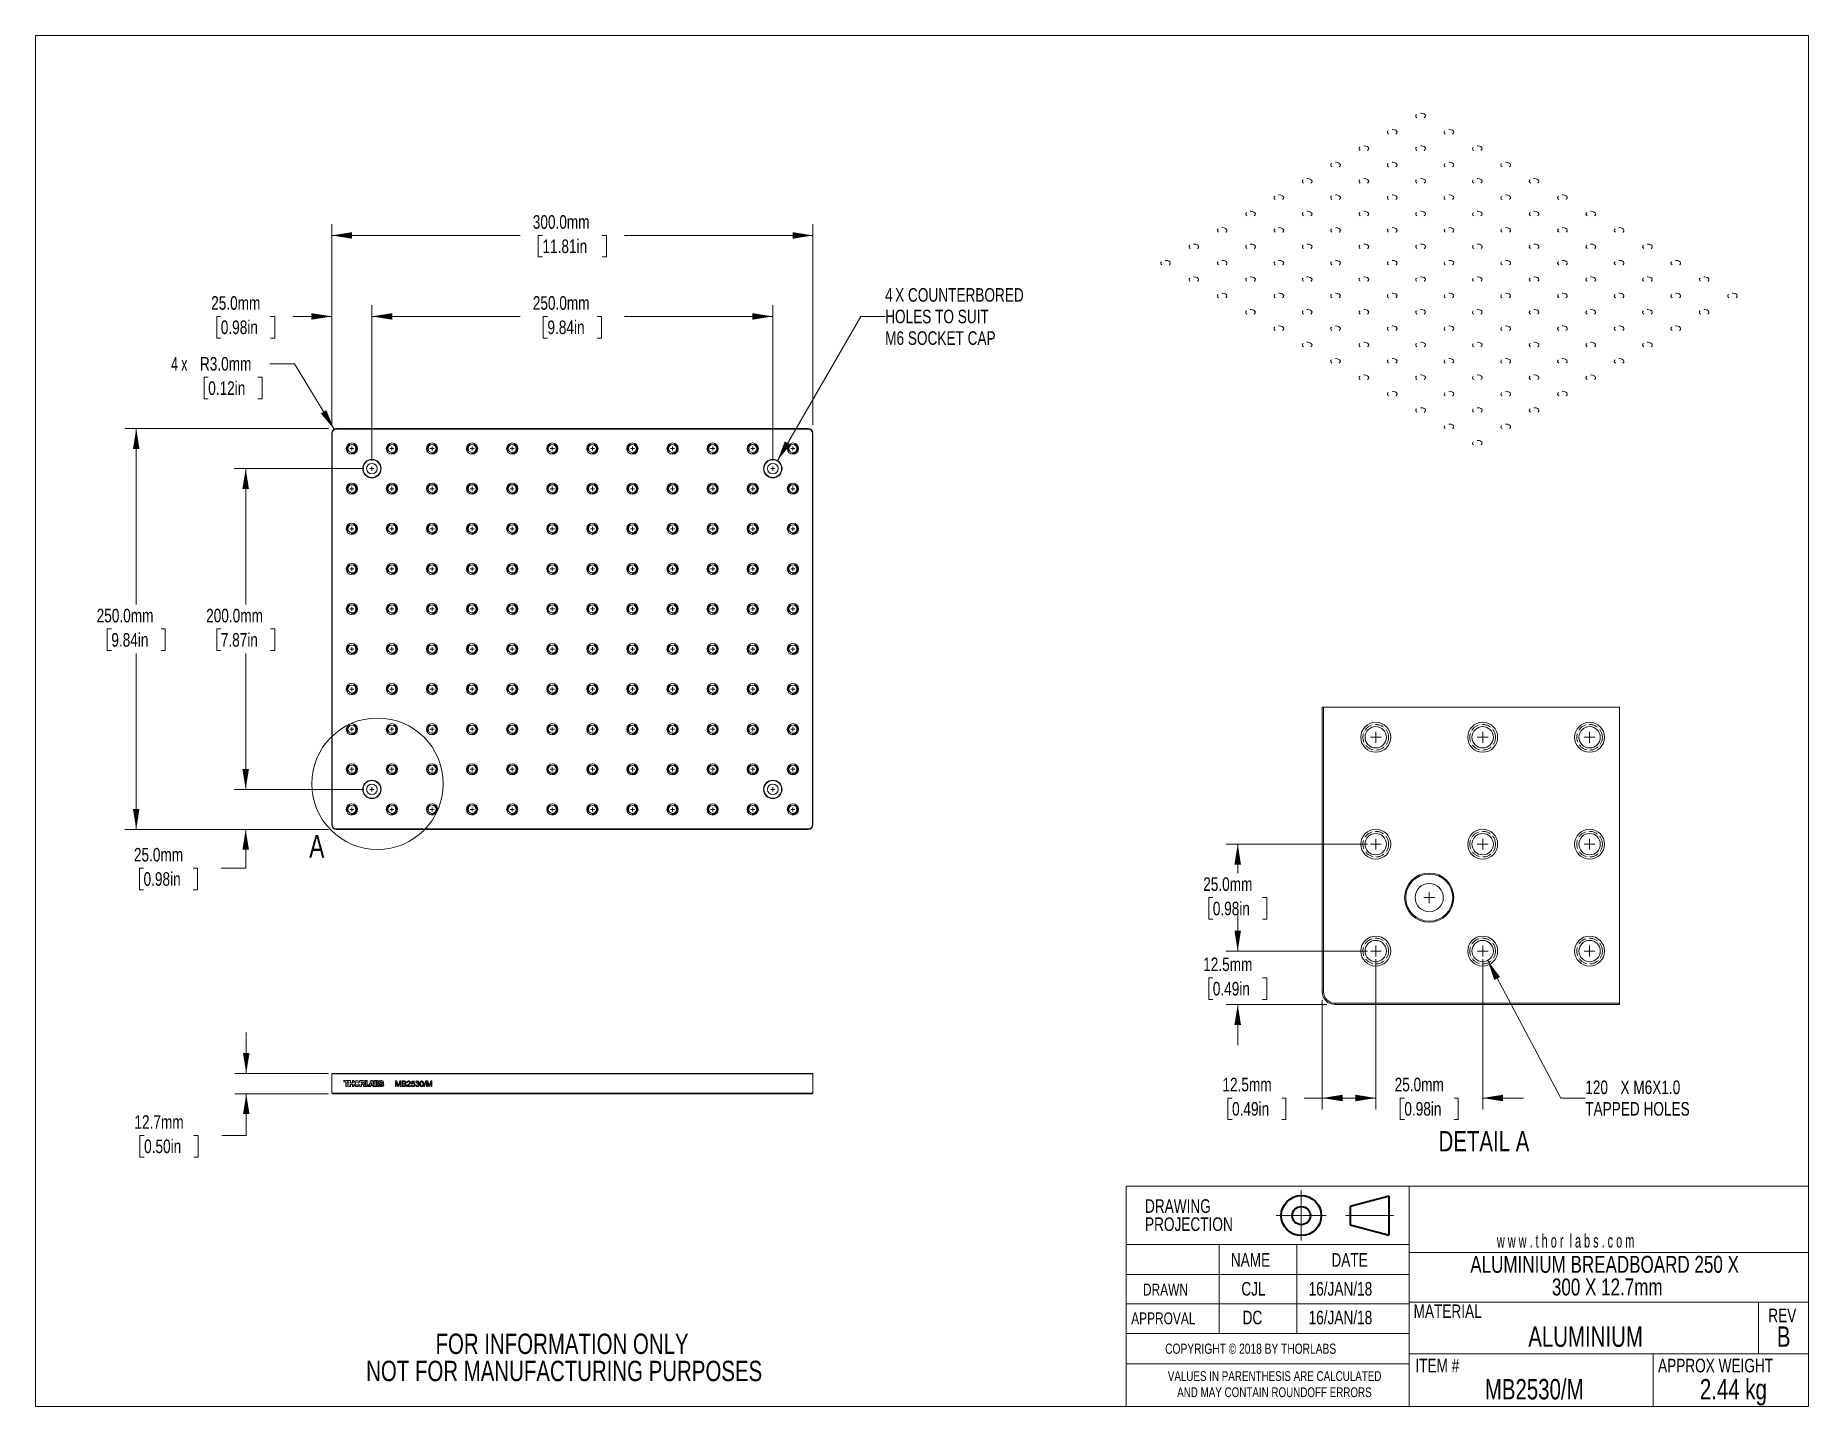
# Model space of a CAD drawing. Header units: millimetres. Extents: x 2 to 278, y 1 to 215.
import ezdxf

# ---------------------------------------------------------------- set-up
doc = ezdxf.new("R2010")
doc.units = ezdxf.units.MM
doc.header["$PDSIZE"] = -1
doc.linetypes.add('CENTERX2', pattern=[20.32, 12.7, -2.54, 2.54, -2.54])
doc.linetypes.add('HIDDEN', pattern=[1.905, 1.27, -0.635])
doc.styles.add('SLDTEXTSTYLE0', font='TXT', dxfattribs={"width": 0.75})
doc.styles.add('SLDTEXTSTYLE1', font='TXT', dxfattribs={"width": 0.6})
doc.styles.add('SLDTEXTSTYLE2', font='TXT', dxfattribs={"width": 0.666667})
doc.dimstyles.new('SLDDIMSTYLE0', dxfattribs={"dimtxt": 2.116667, "dimasz": 3.175, "dimexe": 0, "dimexo": 0.0625, "dimgap": 0.529167, "dimtad": 0, "dimtih": 1, "dimtoh": 1, "dimdec": 1, "dimlfac": 4, "dimrnd": 1e-09, "dimzin": 4, "dimdsep": 46, "dimtxsty": 'SLDTEXTSTYLE0', "dimsah": 1, "dimcen": 0.09, "dimadec": 0, "dimazin": 1, "dimtfac": 1, "dimtdec": 1, "dimtofl": 0, "dimtmove": 0, "dimatfit": 3, "dimfxl": 1, "dimfrac": 2, "dimtolj": 1, "dimtzin": 12, "dimarcsym": 0})
doc.dimstyles.new('SLDDIMSTYLE1', dxfattribs={"dimtxt": 2.116667, "dimasz": 3.175, "dimexe": 0, "dimexo": 0.0625, "dimgap": 0.529167, "dimtad": 0, "dimtih": 1, "dimtoh": 1, "dimdec": 1, "dimlfac": 4, "dimrnd": 1e-09, "dimzin": 4, "dimdsep": 46, "dimtxsty": 'SLDTEXTSTYLE0', "dimsah": 1, "dimcen": 0.09, "dimadec": 0, "dimazin": 1, "dimtfac": 1, "dimtdec": 1, "dimtmove": 0, "dimatfit": 0, "dimfxl": 1, "dimfrac": 2, "dimtolj": 1, "dimtzin": 12, "dimarcsym": 0})
doc.dimstyles.new('SLDDIMSTYLE2', dxfattribs={"dimtxt": 2.116667, "dimasz": 3.175, "dimexe": 0, "dimexo": 0.0625, "dimgap": 0.529167, "dimtad": 0, "dimtih": 1, "dimtoh": 1, "dimdec": 1, "dimlfac": 4, "dimrnd": 1e-09, "dimzin": 4, "dimdsep": 46, "dimtxsty": 'SLDTEXTSTYLE0', "dimsah": 1, "dimcen": 0, "dimadec": 0, "dimazin": 1, "dimtfac": 1, "dimtdec": 1, "dimtofl": 0, "dimtmove": 0, "dimatfit": 3, "dimfxl": 1, "dimfrac": 2, "dimtolj": 1, "dimtzin": 12, "dimarcsym": 0})
doc.dimstyles.new('SLDDIMSTYLE3', dxfattribs={"dimtxt": 2.116667, "dimasz": 3.175, "dimexe": 0, "dimexo": 0.0625, "dimgap": 0.529167, "dimtad": 0, "dimtih": 1, "dimtoh": 1, "dimdec": 1, "dimlfac": 4, "dimrnd": 1e-09, "dimzin": 12, "dimdsep": 46, "dimtxsty": 'SLDTEXTSTYLE0', "dimsah": 1, "dimcen": 0.09, "dimadec": 0, "dimazin": 3, "dimtfac": 1, "dimtdec": 1, "dimtmove": 0, "dimatfit": 0, "dimfxl": 1, "dimfrac": 2, "dimtolj": 1, "dimtzin": 12, "dimarcsym": 0})
doc.dimstyles.new('SLDDIMSTYLE4', dxfattribs={"dimtxt": 2.116667, "dimasz": 3.175, "dimexe": 0, "dimexo": 0.0625, "dimgap": 0.529167, "dimtad": 0, "dimtih": 1, "dimtoh": 1, "dimdec": 1, "dimlfac": 1.5, "dimrnd": 1e-09, "dimzin": 12, "dimdsep": 46, "dimtxsty": 'SLDTEXTSTYLE0', "dimsah": 1, "dimcen": 0.09, "dimadec": 0, "dimazin": 3, "dimtfac": 1, "dimtdec": 1, "dimtofl": 0, "dimtmove": 0, "dimatfit": 3, "dimfxl": 1, "dimfrac": 2, "dimtolj": 1, "dimtzin": 12, "dimarcsym": 0})
doc.dimstyles.new('SLDDIMSTYLE5', dxfattribs={"dimtxt": 2.116667, "dimasz": 3.175, "dimexe": 0, "dimexo": 0.0625, "dimgap": 0.529167, "dimtad": 0, "dimtih": 1, "dimtoh": 1, "dimdec": 1, "dimlfac": 1.5, "dimrnd": 1e-09, "dimzin": 4, "dimdsep": 46, "dimtxsty": 'SLDTEXTSTYLE0', "dimsah": 1, "dimcen": 0.09, "dimadec": 0, "dimazin": 1, "dimtfac": 1, "dimtdec": 1, "dimtmove": 0, "dimatfit": 0, "dimfxl": 1, "dimfrac": 2, "dimtolj": 1, "dimtzin": 12, "dimarcsym": 0})
doc.dimstyles.new('SLDDIMSTYLE6', dxfattribs={"dimtxt": 2.116667, "dimasz": 3.175, "dimexe": 0, "dimexo": 0.0625, "dimgap": 0.529167, "dimtad": 0, "dimtih": 1, "dimtoh": 1, "dimdec": 1, "dimlfac": 1.5, "dimrnd": 1e-09, "dimzin": 12, "dimdsep": 46, "dimtxsty": 'SLDTEXTSTYLE0', "dimsah": 1, "dimcen": 0.09, "dimadec": 0, "dimazin": 3, "dimtfac": 1, "dimtdec": 1, "dimtmove": 0, "dimatfit": 0, "dimfxl": 1, "dimfrac": 2, "dimtolj": 1, "dimtzin": 12, "dimarcsym": 0})
doc.dimstyles.new('SLDDIMSTYLE7', dxfattribs={"dimtxt": 2.116667, "dimasz": 3.175, "dimexe": 0, "dimexo": 0.0625, "dimgap": 0.529167, "dimtad": 0, "dimtih": 1, "dimtoh": 1, "dimdec": 1, "dimlfac": 1.5, "dimrnd": 1e-09, "dimzin": 4, "dimdsep": 46, "dimtxsty": 'SLDTEXTSTYLE0', "dimsah": 1, "dimcen": 0.09, "dimadec": 0, "dimazin": 1, "dimtfac": 1, "dimtdec": 1, "dimtofl": 0, "dimtmove": 0, "dimatfit": 3, "dimfxl": 1, "dimfrac": 2, "dimtolj": 1, "dimtzin": 12, "dimarcsym": 0})
doc.dimstyles.new('SLDDIMSTYLE8', dxfattribs={"dimtxt": 2.116667, "dimasz": 3.175, "dimexe": 0, "dimexo": 0.0625, "dimgap": 0.529167, "dimtad": 0, "dimtih": 1, "dimtoh": 1, "dimdec": 6, "dimlfac": 1.5, "dimrnd": 1e-09, "dimzin": 12, "dimdsep": 46, "dimtxsty": 'SLDTEXTSTYLE0', "dimsah": 1, "dimcen": 0, "dimadec": 0, "dimazin": 3, "dimtfac": 1, "dimtdec": 1, "dimtofl": 0, "dimtmove": 0, "dimatfit": 3, "dimfxl": 1, "dimfrac": 2, "dimtolj": 1, "dimtzin": 12, "dimarcsym": 0})

msp = doc.modelspace()

# ---------------------------------------------------------------- texts
at = {"color": 7, "linetype": 'Continuous', "lineweight": 18, "insert": (44.25471002, 90.01229103), "char_height": 3.52777778, "attachment_point": 1, "style": 'SLDTEXTSTYLE0'}
msp.add_mtext('A', dxfattribs=at)
at = {"color": 7, "linetype": 'Continuous', "lineweight": 0}
for s, insert, char_height, attachment_point, style in [('DETAIL A', (227.38881031, 43.85441184), 3.175, 2, 'SLDTEXTSTYLE0'), ('w w w . t h o r  l a b s . c o m', (229.40290648, 27.79574806), 2.1166666667, 1, 'SLDTEXTSTYLE1'), ('NAME', (187.92735883, 24.82213958), 2.116666667, 1, 'SLDTEXTSTYLE0'), ('DATE', (203.61450739, 24.82213958), 2.116666667, 1, 'SLDTEXTSTYLE0'), ('DRAWN', (174.23094657, 20.05455393), 1.852083333, 1, 'SLDTEXTSTYLE0'), ('CJL', (189.57365518, 20.31771481), 2.116666667, 1, 'SLDTEXTSTYLE0'), ('16/JAN/18', (200.0600263, 20.31771481), 2.116666667, 1, 'SLDTEXTSTYLE0'), ('MATERIAL', (216.41997661, 16.82431786), 2.116666667, 1, 'SLDTEXTSTYLE0'), ('APPROVAL', (172.39601245, 15.57871697), 1.852083333, 1, 'SLDTEXTSTYLE0'), ('DC', (189.76344652, 15.84187786), 2.116666667, 1, 'SLDTEXTSTYLE0'), ('16/JAN/18', (200.0600263, 15.84187786), 2.116666667, 1, 'SLDTEXTSTYLE0'), ('REV', (271.71606537, 16.16717463), 2.116666667, 1, 'SLDTEXTSTYLE0'), ('ALUMINIUM', (243.22788752, 13.39307574), 3.175, 2, 'SLDTEXTSTYLE0'), ('B', (274.11687194, 13.39307574), 3.175, 2, 'SLDTEXTSTYLE0'), ('COPYRIGHT © 2018 BY THORLABS', (177.69258319, 10.71421015), 1.5875, 1, 'SLDTEXTSTYLE0'), ('ITEM #', (216.70040353, 8.34947919), 2.116666667, 1, 'SLDTEXTSTYLE0'), ('APPROX WEIGHT', (254.53180009, 8.34947919), 2.1166666667, 1, 'SLDTEXTSTYLE0'), ('MB2530/M', (235.22506104, 5.19218853), 3.175, 2, 'SLDTEXTSTYLE0'), ('2.44 kg', (266.27219367, 5.19218853), 3.175, 2, 'SLDTEXTSTYLE0')]:
    msp.add_mtext(s, dxfattribs=dict(at, insert=insert, char_height=char_height, attachment_point=attachment_point, style=style))

# ---------------------------------------------------------------- blocks, each defined once
blk = doc.blocks.new('Third Angle Projection Block')
at = {"color": 7, "linetype": 'CENTERX2', "lineweight": 18}
for p, q in [((101.48, 23.81), (101.48, 14.07)), ((96.6, 18.94), (106.35, 18.94)), ((110.14, 18.94), (119.45, 18.94))]:
    blk.add_line(p, q, dxfattribs=at)
at = {"color": 7, "linetype": 'Continuous', "lineweight": 35}
for p, q in [((118.62, 22.75), (111, 20.71)), ((118.62, 15.13), (118.62, 22.75)), ((111, 20.71), (111, 17.17)), ((111, 17.17), (118.62, 15.13))]:
    blk.add_line(p, q, dxfattribs=at)
for radius in [3.9, 1.77]:
    blk.add_circle((101.48, 18.94), radius, dxfattribs=at)
at = {"color": 7, "linetype": 'Continuous', "lineweight": 0}
blk.add_point((101.48, 18.94), dxfattribs=at)
blk = doc.blocks.new('SW_NOTE_0')
at = {"color": 0, "linetype": 'Continuous', "lineweight": 0, "char_height": 1.524, "attachment_point": 2, "style": 'SLDTEXTSTYLE0'}
for s, insert in [('VALUES IN PARENTHESIS ARE CALCULATED', (19.91, 1.96)), ('AND MAY CONTAIN ROUNDOFF ERRORS', (19.88, -0.56))]:
    blk.add_mtext(s, dxfattribs=dict(at, insert=insert))
blk = doc.blocks.new('SW_NOTE_1')
at = {"color": 0, "linetype": 'Continuous', "lineweight": 0, "char_height": 2.117, "attachment_point": 1, "style": 'SLDTEXTSTYLE0'}
for s, insert in [('DRAWING', (0, 2.73)), ('PROJECTION', (0, -0.09))]:
    blk.add_mtext(s, dxfattribs=dict(at, insert=insert))
blk = doc.blocks.new('SW_NOTE_2')
at = {"color": 0, "linetype": 'Continuous', "lineweight": 0, "char_height": 3.175, "attachment_point": 2, "style": 'SLDTEXTSTYLE0'}
for s, insert in [('FOR INFORMATION ONLY', (25.05, 4.09)), ('NOT FOR MANUFACTURING PURPOSES', (25.38, -0.14))]:
    blk.add_mtext(s, dxfattribs=dict(at, insert=insert))
blk = doc.blocks.new('SW_NOTE_3')
at = {"color": 0, "linetype": 'Continuous', "lineweight": 0, "char_height": 2.6458, "attachment_point": 2, "style": 'SLDTEXTSTYLE0'}
for s, insert in [('ALUMINIUM BREADBOARD 250 X', (26.46, 3.41)), ('300 X 12.7mm', (26.87, -0.12))]:
    blk.add_mtext(s, dxfattribs=dict(at, insert=insert))
blk = doc.blocks.new('_D')
at = {"color": 7, "linetype": 'Continuous', "lineweight": 18}
for p, q in [((47.26, 153.37), (15.51, 153.37)), ((17.29, 153.37), (17.29, 125.91)), ((13.41, 122.12), (12.76, 122.12)), ((12.76, 122.12), (12.76, 118.75)), ((21.16, 122.12), (21.81, 122.12)), ((21.81, 122.12), (21.81, 118.75)), ((12.76, 118.75), (13.41, 118.75)), ((17.29, 90.87), (17.29, 118.32)), ((21.81, 118.75), (21.16, 118.75)), ((47.26, 90.87), (15.51, 90.87))]:
    blk.add_line(p, q, dxfattribs=at)
for points in [[(17.29, 153.37), (16.78, 150.19), (17.79, 150.19)], [(17.29, 90.87), (17.79, 94.04), (16.78, 94.04)]]:
    blk.add_solid(points, dxfattribs=at)
at = {"color": 7, "linetype": 'Continuous', "lineweight": 18, "char_height": 2.117, "attachment_point": 1, "style": 'SLDTEXTSTYLE0'}
for s, insert in [('250.0mm', (11.12, 125.27)), ('9.84in', (13.41, 121.48))]:
    blk.add_mtext(s, dxfattribs=dict(at, insert=insert))
blk = doc.blocks.new('_D_1')
at = {"color": 7, "linetype": 'Continuous', "lineweight": 18}
for p, q in [((52.76, 147.12), (32.57, 147.12)), ((34.35, 147.12), (34.35, 125.91)), ((30.47, 122.12), (29.83, 122.12)), ((29.83, 122.12), (29.83, 118.75)), ((38.23, 122.12), (38.87, 122.12)), ((38.87, 122.12), (38.87, 118.75)), ((29.83, 118.75), (30.47, 118.75)), ((34.35, 97.12), (34.35, 118.32)), ((38.87, 118.75), (38.23, 118.75)), ((52.76, 97.12), (32.57, 97.12))]:
    blk.add_line(p, q, dxfattribs=at)
for points in [[(34.35, 147.12), (33.84, 143.94), (34.86, 143.94)], [(34.35, 97.12), (34.86, 100.29), (33.84, 100.29)]]:
    blk.add_solid(points, dxfattribs=at)
at = {"color": 7, "linetype": 'Continuous', "lineweight": 18, "char_height": 2.117, "attachment_point": 1, "style": 'SLDTEXTSTYLE0'}
for s, insert in [('200.0mm', (28.19, 125.27)), ('7.87in', (30.47, 121.48))]:
    blk.add_mtext(s, dxfattribs=dict(at, insert=insert))
blk = doc.blocks.new('_D_2')
at = {"color": 7, "linetype": 'Continuous', "lineweight": 18}
for p, q in [((47.78, 153.89), (47.78, 185.25)), ((122.78, 153.89), (122.78, 185.25)), ((47.78, 183.47), (77.12, 183.47)), ((80.62, 183.47), (79.97, 183.47)), ((79.97, 183.47), (79.97, 180.11)), ((89.94, 183.47), (90.58, 183.47)), ((90.58, 183.47), (90.58, 180.11)), ((122.78, 183.47), (93.43, 183.47)), ((79.97, 180.11), (80.62, 180.11)), ((90.58, 180.11), (89.94, 180.11))]:
    blk.add_line(p, q, dxfattribs=at)
for points in [[(47.78, 183.47), (50.95, 182.96), (50.95, 183.98)], [(122.78, 183.47), (119.6, 183.98), (119.6, 182.96)]]:
    blk.add_solid(points, dxfattribs=at)
at = {"color": 7, "linetype": 'Continuous', "lineweight": 18, "char_height": 2.117, "attachment_point": 1, "style": 'SLDTEXTSTYLE0'}
for s, insert in [('300.0mm', (79.11, 186.63)), ('11.81in', (80.62, 182.84))]:
    blk.add_mtext(s, dxfattribs=dict(at, insert=insert))
blk = doc.blocks.new('_D_3')
at = {"color": 7, "linetype": 'Continuous', "lineweight": 18}
for p, q in [((54.03, 148.39), (54.03, 172.62)), ((116.53, 148.39), (116.53, 172.62)), ((54.03, 170.85), (77.12, 170.85)), ((81.4, 170.85), (80.75, 170.85)), ((80.75, 170.85), (80.75, 167.48)), ((89.16, 170.85), (89.8, 170.85)), ((89.8, 170.85), (89.8, 167.48)), ((116.53, 170.85), (93.43, 170.85)), ((80.75, 167.48), (81.4, 167.48)), ((89.8, 167.48), (89.16, 167.48))]:
    blk.add_line(p, q, dxfattribs=at)
for points in [[(54.03, 170.85), (57.2, 170.34), (57.2, 171.35)], [(116.53, 170.85), (113.35, 171.35), (113.35, 170.34)]]:
    blk.add_solid(points, dxfattribs=at)
at = {"color": 7, "linetype": 'Continuous', "lineweight": 18, "char_height": 2.117, "attachment_point": 1, "style": 'SLDTEXTSTYLE0'}
for s, insert in [('250.0mm', (79.11, 174)), ('9.84in', (81.4, 170.21))]:
    blk.add_mtext(s, dxfattribs=dict(at, insert=insert))
blk = doc.blocks.new('_D_4')
at = {"color": 7, "linetype": 'Continuous', "lineweight": 18}
for p, q in [((47.78, 153.89), (47.78, 172.62)), ((54.03, 148.39), (54.03, 172.62)), ((30.47, 170.85), (29.83, 170.85)), ((29.83, 170.85), (29.83, 167.48)), ((38.23, 170.85), (38.87, 170.85)), ((38.87, 170.85), (38.87, 167.48)), ((47.78, 170.85), (41.72, 170.85)), ((54.03, 170.85), (60.38, 170.85)), ((29.83, 167.48), (30.47, 167.48)), ((38.87, 167.48), (38.23, 167.48))]:
    blk.add_line(p, q, dxfattribs=at)
for points in [[(47.78, 170.85), (44.6, 171.35), (44.6, 170.34)], [(54.03, 170.85), (57.2, 170.34), (57.2, 171.35)]]:
    blk.add_solid(points, dxfattribs=at)
at = {"color": 7, "linetype": 'Continuous', "lineweight": 18, "char_height": 2.117, "attachment_point": 1, "style": 'SLDTEXTSTYLE0'}
for s, insert in [('25.0mm', (28.97, 174)), ('0.98in', (30.47, 170.21))]:
    blk.add_mtext(s, dxfattribs=dict(at, insert=insert))
blk = doc.blocks.new('_D_5')
at = {"color": 7, "linetype": 'Continuous', "lineweight": 18}
for p, q in [((34.35, 97.12), (34.35, 103.47)), ((52.76, 97.12), (32.57, 97.12)), ((47.26, 90.87), (32.57, 90.87)), ((34.35, 84.83), (34.35, 90.87)), ((18.43, 84.83), (17.79, 84.83)), ((17.79, 84.83), (17.79, 81.47)), ((26.19, 84.83), (26.83, 84.83)), ((26.83, 84.83), (26.83, 81.47)), ((30.54, 84.83), (34.35, 84.83)), ((17.79, 81.47), (18.43, 81.47)), ((26.83, 81.47), (26.19, 81.47))]:
    blk.add_line(p, q, dxfattribs=at)
for points in [[(34.35, 97.12), (34.86, 100.29), (33.84, 100.29)], [(34.35, 90.87), (33.84, 87.69), (34.86, 87.69)]]:
    blk.add_solid(points, dxfattribs=at)
at = {"color": 7, "linetype": 'Continuous', "lineweight": 18, "char_height": 2.117, "attachment_point": 1, "style": 'SLDTEXTSTYLE0'}
for s, insert in [('25.0mm', (16.93, 87.99)), ('0.98in', (18.43, 84.2))]:
    blk.add_mtext(s, dxfattribs=dict(at, insert=insert))
blk = doc.blocks.new('SW_RADIAL_DIMENSION_0')
at = {"color": 0, "linetype": 'Continuous', "lineweight": 18}
for p, q in [((-16.79, -24.17), (-3.81, -1.68)), ((-3.81, -1.68), (0, -1.68))]:
    blk.add_line(p, q, dxfattribs=at)
blk.add_solid([(-16.79, -24.17), (-14.76, -21.67), (-15.64, -21.16)], dxfattribs=at)
at = {"color": 0, "linetype": 'Continuous', "lineweight": 18, "attachment_point": 1, "style": 'SLDTEXTSTYLE0'}
for s, insert, char_height in [('4', (0, 2.73), 2.12), ('X COUNTERBORED', (1.56, 2.73), 2.1167), ('HOLES TO SUIT', (0, -0.63), 2.1167), ('M6 SOCKET CAP', (0, -4), 2.1167)]:
    blk.add_mtext(s, dxfattribs=dict(at, insert=insert, char_height=char_height))
blk = doc.blocks.new('_D_6')
at = {"color": 7, "linetype": 'Continuous', "lineweight": 18}
for p, q in [((41.94, 163.47), (38.13, 163.47)), ((48.14, 153.26), (41.94, 163.47)), ((28.51, 161.36), (27.86, 161.36)), ((27.86, 161.36), (27.86, 158)), ((36.26, 161.36), (36.91, 161.36)), ((36.91, 161.36), (36.91, 158)), ((27.86, 158), (28.51, 158)), ((36.91, 158), (36.26, 158))]:
    blk.add_line(p, q, dxfattribs=at)
blk.add_solid([(48.14, 153.26), (46.93, 156.24), (46.06, 155.71)], dxfattribs=at)
at = {"color": 7, "linetype": 'Continuous', "lineweight": 18, "char_height": 2.117, "attachment_point": 1}
for s, insert, style in [('4 x', (22.74, 164.52), 'SLDTEXTSTYLE2'), ('R3.0mm', (27.22, 164.52), 'SLDTEXTSTYLE0'), ('0.12in', (28.51, 160.73), 'SLDTEXTSTYLE0')]:
    blk.add_mtext(s, dxfattribs=dict(at, insert=insert, style=style))
blk = doc.blocks.new('SW_CENTERMARKSYMBOL_0')
at = {"color": 0, "linetype": 'Continuous', "lineweight": 0}
for q in [(-0.3175, 0), (0, 0.3175), (0, -0.3175), (0.3175, 0)]:
    blk.add_line((0, 0), q, dxfattribs=at)
blk = doc.blocks.new('SW_CENTERMARKSYMBOL_1')
at = {"color": 0, "linetype": 'Continuous', "lineweight": 0}
for q in [(-0.3175, 0), (0, 0.3175), (0, -0.3175), (0.3175, 0)]:
    blk.add_line((0, 0), q, dxfattribs=at)
blk = doc.blocks.new('SW_CENTERMARKSYMBOL_2')
at = {"color": 0, "linetype": 'Continuous', "lineweight": 0}
for q in [(-0.3175, 0), (0, 0.3175), (0, -0.3175), (0.3175, 0)]:
    blk.add_line((0, 0), q, dxfattribs=at)
blk = doc.blocks.new('SW_CENTERMARKSYMBOL_3')
at = {"color": 0, "linetype": 'Continuous', "lineweight": 0}
for q in [(-0.3175, 0), (0, 0.3175), (0, -0.3175), (0.3175, 0)]:
    blk.add_line((0, 0), q, dxfattribs=at)
blk = doc.blocks.new('SW_CENTERMARKSYMBOL_4')
at = {"color": 0, "linetype": 'Continuous', "lineweight": 0}
for p, q in [((-6.25, 56.25), (-6.5675, 56.25)), ((-6.25, 56.25), (-6.25, 56.5675)), ((-6.25, 56.25), (-6.25, 55.9325)), ((-6.25, 56.25), (-5.9325, 56.25)), ((0, 56.25), (-0.3175, 56.25)), ((0, 56.25), (0, 56.5675)), ((0, 56.25), (0, 55.9325)), ((0, 56.25), (0.3175, 56.25)), ((6.25, 56.25), (5.9325, 56.25)), ((6.25, 56.25), (6.25, 56.5675)), ((6.25, 56.25), (6.25, 55.9325)), ((6.25, 56.25), (6.5675, 56.25)), ((12.5, 56.25), (12.1825, 56.25)), ((12.5, 56.25), (12.5, 56.5675)), ((12.5, 56.25), (12.5, 55.9325)), ((12.5, 56.25), (12.8175, 56.25)), ((18.75, 56.25), (18.4325, 56.25)), ((18.75, 56.25), (18.75, 56.5675)), ((18.75, 56.25), (18.75, 55.9325)), ((18.75, 56.25), (19.0675, 56.25)), ((25, 56.25), (24.6825, 56.25)), ((25, 56.25), (25, 56.5675)), ((25, 56.25), (25, 55.9325)), ((25, 56.25), (25.3175, 56.25)), ((31.25, 56.25), (30.9325, 56.25)), ((31.25, 56.25), (31.25, 56.5675)), ((31.25, 56.25), (31.25, 55.9325)), ((31.25, 56.25), (31.5675, 56.25)), ((37.5, 56.25), (37.1825, 56.25)), ((37.5, 56.25), (37.5, 56.5675)), ((37.5, 56.25), (37.5, 55.9325)), ((37.5, 56.25), (37.8175, 56.25)), ((43.75, 56.25), (43.4325, 56.25)), ((43.75, 56.25), (43.75, 56.5675)), ((43.75, 56.25), (43.75, 55.9325)), ((43.75, 56.25), (44.0675, 56.25)), ((50, 56.25), (49.6825, 56.25)), ((50, 56.25), (50, 56.5675)), ((50, 56.25), (50, 55.9325)), ((50, 56.25), (50.3175, 56.25)), ((56.25, 56.25), (55.9325, 56.25)), ((56.25, 56.25), (56.25, 56.5675)), ((56.25, 56.25), (56.25, 55.9325)), ((56.25, 56.25), (56.5675, 56.25)), ((62.5, 56.25), (62.1825, 56.25)), ((62.5, 56.25), (62.5, 56.5675)), ((62.5, 56.25), (62.5, 55.9325)), ((62.5, 56.25), (62.8175, 56.25)), ((-6.25, 50), (-6.5675, 50)), ((-6.25, 50), (-6.25, 50.3175)), ((-6.25, 50), (-6.25, 49.6825)), ((-6.25, 50), (-5.9325, 50)), ((0, 50), (-0.3175, 50)), ((0, 50), (0, 50.3175)), ((0, 50), (0, 49.6825)), ((0, 50), (0.3175, 50)), ((6.25, 50), (5.9325, 50)), ((6.25, 50), (6.25, 50.3175)), ((6.25, 50), (6.25, 49.6825)), ((6.25, 50), (6.5675, 50)), ((12.5, 50), (12.1825, 50)), ((12.5, 50), (12.5, 50.3175)), ((12.5, 50), (12.5, 49.6825)), ((12.5, 50), (12.8175, 50)), ((18.75, 50), (18.4325, 50)), ((18.75, 50), (18.75, 50.3175)), ((18.75, 50), (18.75, 49.6825)), ((18.75, 50), (19.0675, 50)), ((25, 50), (24.6825, 50)), ((25, 50), (25, 50.3175)), ((25, 50), (25, 49.6825)), ((25, 50), (25.3175, 50)), ((31.25, 50), (30.9325, 50)), ((31.25, 50), (31.25, 50.3175)), ((31.25, 50), (31.25, 49.6825)), ((31.25, 50), (31.5675, 50)), ((37.5, 50), (37.1825, 50)), ((37.5, 50), (37.5, 50.3175)), ((37.5, 50), (37.5, 49.6825)), ((37.5, 50), (37.8175, 50)), ((43.75, 50), (43.4325, 50)), ((43.75, 50), (43.75, 50.3175)), ((43.75, 50), (43.75, 49.6825)), ((43.75, 50), (44.0675, 50)), ((50, 50), (49.6825, 50)), ((50, 50), (50, 50.3175)), ((50, 50), (50, 49.6825)), ((50, 50), (50.3175, 50)), ((56.25, 50), (55.9325, 50)), ((56.25, 50), (56.25, 50.3175)), ((56.25, 50), (56.25, 49.6825)), ((56.25, 50), (56.5675, 50)), ((62.5, 50), (62.1825, 50)), ((62.5, 50), (62.5, 50.3175)), ((62.5, 50), (62.5, 49.6825)), ((62.5, 50), (62.8175, 50)), ((-6.25, 43.75), (-6.5675, 43.75)), ((-6.25, 43.75), (-6.25, 44.0675)), ((-6.25, 43.75), (-6.25, 43.4325)), ((-6.25, 43.75), (-5.9325, 43.75)), ((0, 43.75), (-0.3175, 43.75)), ((0, 43.75), (0, 44.0675)), ((0, 43.75), (0, 43.4325)), ((0, 43.75), (0.3175, 43.75)), ((6.25, 43.75), (5.9325, 43.75)), ((6.25, 43.75), (6.25, 44.0675)), ((6.25, 43.75), (6.25, 43.4325)), ((6.25, 43.75), (6.5675, 43.75)), ((12.5, 43.75), (12.1825, 43.75)), ((12.5, 43.75), (12.5, 44.0675)), ((12.5, 43.75), (12.5, 43.4325)), ((12.5, 43.75), (12.8175, 43.75)), ((18.75, 43.75), (18.4325, 43.75)), ((18.75, 43.75), (18.75, 44.0675)), ((18.75, 43.75), (18.75, 43.4325)), ((18.75, 43.75), (19.0675, 43.75)), ((25, 43.75), (24.6825, 43.75)), ((25, 43.75), (25, 44.0675)), ((25, 43.75), (25, 43.4325)), ((25, 43.75), (25.3175, 43.75)), ((31.25, 43.75), (30.9325, 43.75)), ((31.25, 43.75), (31.25, 44.0675)), ((31.25, 43.75), (31.25, 43.4325)), ((31.25, 43.75), (31.5675, 43.75)), ((37.5, 43.75), (37.1825, 43.75)), ((37.5, 43.75), (37.5, 44.0675)), ((37.5, 43.75), (37.5, 43.4325)), ((37.5, 43.75), (37.8175, 43.75)), ((43.75, 43.75), (43.4325, 43.75)), ((43.75, 43.75), (43.75, 44.0675)), ((43.75, 43.75), (43.75, 43.4325)), ((43.75, 43.75), (44.0675, 43.75)), ((50, 43.75), (49.6825, 43.75)), ((50, 43.75), (50, 44.0675)), ((50, 43.75), (50, 43.4325)), ((50, 43.75), (50.3175, 43.75)), ((56.25, 43.75), (55.9325, 43.75)), ((56.25, 43.75), (56.25, 44.0675)), ((56.25, 43.75), (56.25, 43.4325)), ((56.25, 43.75), (56.5675, 43.75)), ((62.5, 43.75), (62.1825, 43.75)), ((62.5, 43.75), (62.5, 44.0675)), ((62.5, 43.75), (62.5, 43.4325)), ((62.5, 43.75), (62.8175, 43.75)), ((-6.25, 37.5), (-6.5675, 37.5)), ((-6.25, 37.5), (-6.25, 37.8175)), ((-6.25, 37.5), (-6.25, 37.1825)), ((-6.25, 37.5), (-5.9325, 37.5)), ((0, 37.5), (-0.3175, 37.5)), ((0, 37.5), (0, 37.8175)), ((0, 37.5), (0, 37.1825)), ((0, 37.5), (0.3175, 37.5)), ((6.25, 37.5), (5.9325, 37.5)), ((6.25, 37.5), (6.25, 37.8175)), ((6.25, 37.5), (6.25, 37.1825)), ((6.25, 37.5), (6.5675, 37.5)), ((12.5, 37.5), (12.1825, 37.5)), ((12.5, 37.5), (12.5, 37.8175)), ((12.5, 37.5), (12.5, 37.1825)), ((12.5, 37.5), (12.8175, 37.5)), ((18.75, 37.5), (18.4325, 37.5)), ((18.75, 37.5), (18.75, 37.8175)), ((18.75, 37.5), (18.75, 37.1825)), ((18.75, 37.5), (19.0675, 37.5)), ((25, 37.5), (24.6825, 37.5)), ((25, 37.5), (25, 37.8175)), ((25, 37.5), (25, 37.1825)), ((25, 37.5), (25.3175, 37.5)), ((31.25, 37.5), (30.9325, 37.5)), ((31.25, 37.5), (31.25, 37.8175)), ((31.25, 37.5), (31.25, 37.1825)), ((31.25, 37.5), (31.5675, 37.5)), ((37.5, 37.5), (37.1825, 37.5)), ((37.5, 37.5), (37.5, 37.8175)), ((37.5, 37.5), (37.5, 37.1825)), ((37.5, 37.5), (37.8175, 37.5)), ((43.75, 37.5), (43.4325, 37.5)), ((43.75, 37.5), (43.75, 37.8175)), ((43.75, 37.5), (43.75, 37.1825)), ((43.75, 37.5), (44.0675, 37.5)), ((50, 37.5), (49.6825, 37.5)), ((50, 37.5), (50, 37.8175)), ((50, 37.5), (50, 37.1825)), ((50, 37.5), (50.3175, 37.5)), ((56.25, 37.5), (55.9325, 37.5)), ((56.25, 37.5), (56.25, 37.8175)), ((56.25, 37.5), (56.25, 37.1825)), ((56.25, 37.5), (56.5675, 37.5)), ((62.5, 37.5), (62.1825, 37.5)), ((62.5, 37.5), (62.5, 37.8175)), ((62.5, 37.5), (62.5, 37.1825)), ((62.5, 37.5), (62.8175, 37.5)), ((-6.25, 31.25), (-6.5675, 31.25)), ((-6.25, 31.25), (-6.25, 31.5675)), ((-6.25, 31.25), (-6.25, 30.9325)), ((-6.25, 31.25), (-5.9325, 31.25)), ((0, 31.25), (-0.3175, 31.25)), ((0, 31.25), (0, 31.5675)), ((0, 31.25), (0, 30.9325)), ((0, 31.25), (0.3175, 31.25)), ((6.25, 31.25), (5.9325, 31.25)), ((6.25, 31.25), (6.25, 31.5675)), ((6.25, 31.25), (6.25, 30.9325)), ((6.25, 31.25), (6.5675, 31.25)), ((12.5, 31.25), (12.1825, 31.25)), ((12.5, 31.25), (12.5, 31.5675)), ((12.5, 31.25), (12.5, 30.9325)), ((12.5, 31.25), (12.8175, 31.25)), ((18.75, 31.25), (18.4325, 31.25)), ((18.75, 31.25), (18.75, 31.5675)), ((18.75, 31.25), (18.75, 30.9325)), ((18.75, 31.25), (19.0675, 31.25)), ((25, 31.25), (24.6825, 31.25)), ((25, 31.25), (25, 31.5675)), ((25, 31.25), (25, 30.9325)), ((25, 31.25), (25.3175, 31.25)), ((31.25, 31.25), (30.9325, 31.25)), ((31.25, 31.25), (31.25, 31.5675)), ((31.25, 31.25), (31.25, 30.9325)), ((31.25, 31.25), (31.5675, 31.25)), ((37.5, 31.25), (37.1825, 31.25)), ((37.5, 31.25), (37.5, 31.5675)), ((37.5, 31.25), (37.5, 30.9325)), ((37.5, 31.25), (37.8175, 31.25)), ((43.75, 31.25), (43.4325, 31.25)), ((43.75, 31.25), (43.75, 31.5675)), ((43.75, 31.25), (43.75, 30.9325)), ((43.75, 31.25), (44.0675, 31.25)), ((50, 31.25), (49.6825, 31.25)), ((50, 31.25), (50, 31.5675)), ((50, 31.25), (50, 30.9325)), ((50, 31.25), (50.3175, 31.25)), ((56.25, 31.25), (55.9325, 31.25)), ((56.25, 31.25), (56.25, 31.5675)), ((56.25, 31.25), (56.25, 30.9325)), ((56.25, 31.25), (56.5675, 31.25)), ((62.5, 31.25), (62.1825, 31.25)), ((62.5, 31.25), (62.5, 31.5675)), ((62.5, 31.25), (62.5, 30.9325)), ((62.5, 31.25), (62.8175, 31.25)), ((-6.25, 25), (-6.5675, 25)), ((-6.25, 25), (-6.25, 25.3175)), ((-6.25, 25), (-6.25, 24.6825)), ((-6.25, 25), (-5.9325, 25)), ((0, 25), (-0.3175, 25)), ((0, 25), (0, 25.3175)), ((0, 25), (0, 24.6825)), ((0, 25), (0.3175, 25)), ((6.25, 25), (5.9325, 25)), ((6.25, 25), (6.25, 25.3175)), ((6.25, 25), (6.25, 24.6825)), ((6.25, 25), (6.5675, 25)), ((12.5, 25), (12.1825, 25)), ((12.5, 25), (12.5, 25.3175)), ((12.5, 25), (12.5, 24.6825)), ((12.5, 25), (12.8175, 25)), ((18.75, 25), (18.4325, 25)), ((18.75, 25), (18.75, 25.3175)), ((18.75, 25), (18.75, 24.6825)), ((18.75, 25), (19.0675, 25)), ((25, 25), (24.6825, 25)), ((25, 25), (25, 25.3175)), ((25, 25), (25, 24.6825)), ((25, 25), (25.3175, 25)), ((31.25, 25), (30.9325, 25)), ((31.25, 25), (31.25, 25.3175)), ((31.25, 25), (31.25, 24.6825)), ((31.25, 25), (31.5675, 25)), ((37.5, 25), (37.1825, 25)), ((37.5, 25), (37.5, 25.3175)), ((37.5, 25), (37.5, 24.6825)), ((37.5, 25), (37.8175, 25)), ((43.75, 25), (43.4325, 25)), ((43.75, 25), (43.75, 25.3175)), ((43.75, 25), (43.75, 24.6825)), ((43.75, 25), (44.0675, 25)), ((50, 25), (49.6825, 25)), ((50, 25), (50, 25.3175)), ((50, 25), (50, 24.6825)), ((50, 25), (50.3175, 25)), ((56.25, 25), (55.9325, 25)), ((56.25, 25), (56.25, 25.3175)), ((56.25, 25), (56.25, 24.6825)), ((56.25, 25), (56.5675, 25)), ((62.5, 25), (62.1825, 25)), ((62.5, 25), (62.5, 25.3175)), ((62.5, 25), (62.5, 24.6825)), ((62.5, 25), (62.8175, 25)), ((-6.25, 18.75), (-6.5675, 18.75)), ((-6.25, 18.75), (-6.25, 19.0675)), ((-6.25, 18.75), (-6.25, 18.4325)), ((-6.25, 18.75), (-5.9325, 18.75)), ((0, 18.75), (-0.3175, 18.75)), ((0, 18.75), (0, 19.0675)), ((0, 18.75), (0, 18.4325)), ((0, 18.75), (0.3175, 18.75)), ((6.25, 18.75), (5.9325, 18.75)), ((6.25, 18.75), (6.25, 19.0675)), ((6.25, 18.75), (6.25, 18.4325)), ((6.25, 18.75), (6.5675, 18.75)), ((12.5, 18.75), (12.1825, 18.75)), ((12.5, 18.75), (12.5, 19.0675)), ((12.5, 18.75), (12.5, 18.4325)), ((12.5, 18.75), (12.8175, 18.75)), ((18.75, 18.75), (18.4325, 18.75)), ((18.75, 18.75), (18.75, 19.0675)), ((18.75, 18.75), (18.75, 18.4325)), ((18.75, 18.75), (19.0675, 18.75)), ((25, 18.75), (24.6825, 18.75)), ((25, 18.75), (25, 19.0675)), ((25, 18.75), (25, 18.4325)), ((25, 18.75), (25.3175, 18.75)), ((31.25, 18.75), (30.9325, 18.75)), ((31.25, 18.75), (31.25, 19.0675)), ((31.25, 18.75), (31.25, 18.4325)), ((31.25, 18.75), (31.5675, 18.75)), ((37.5, 18.75), (37.1825, 18.75)), ((37.5, 18.75), (37.5, 19.0675)), ((37.5, 18.75), (37.5, 18.4325)), ((37.5, 18.75), (37.8175, 18.75)), ((43.75, 18.75), (43.4325, 18.75)), ((43.75, 18.75), (43.75, 19.0675)), ((43.75, 18.75), (43.75, 18.4325)), ((43.75, 18.75), (44.0675, 18.75)), ((50, 18.75), (49.6825, 18.75)), ((50, 18.75), (50, 19.0675)), ((50, 18.75), (50, 18.4325)), ((50, 18.75), (50.3175, 18.75)), ((56.25, 18.75), (55.9325, 18.75)), ((56.25, 18.75), (56.25, 19.0675)), ((56.25, 18.75), (56.25, 18.4325)), ((56.25, 18.75), (56.5675, 18.75)), ((62.5, 18.75), (62.1825, 18.75)), ((62.5, 18.75), (62.5, 19.0675)), ((62.5, 18.75), (62.5, 18.4325)), ((62.5, 18.75), (62.8175, 18.75)), ((-6.25, 12.5), (-6.5675, 12.5)), ((-6.25, 12.5), (-6.25, 12.8175)), ((-6.25, 12.5), (-6.25, 12.1825)), ((-6.25, 12.5), (-5.9325, 12.5)), ((0, 12.5), (-0.3175, 12.5)), ((0, 12.5), (0, 12.8175)), ((0, 12.5), (0, 12.1825)), ((0, 12.5), (0.3175, 12.5)), ((6.25, 12.5), (5.9325, 12.5)), ((6.25, 12.5), (6.25, 12.8175)), ((6.25, 12.5), (6.25, 12.1825)), ((6.25, 12.5), (6.5675, 12.5)), ((12.5, 12.5), (12.1825, 12.5)), ((12.5, 12.5), (12.5, 12.8175)), ((12.5, 12.5), (12.5, 12.1825)), ((12.5, 12.5), (12.8175, 12.5)), ((18.75, 12.5), (18.4325, 12.5)), ((18.75, 12.5), (18.75, 12.8175)), ((18.75, 12.5), (18.75, 12.1825)), ((18.75, 12.5), (19.0675, 12.5)), ((25, 12.5), (24.6825, 12.5)), ((25, 12.5), (25, 12.8175)), ((25, 12.5), (25, 12.1825)), ((25, 12.5), (25.3175, 12.5)), ((31.25, 12.5), (30.9325, 12.5)), ((31.25, 12.5), (31.25, 12.8175)), ((31.25, 12.5), (31.25, 12.1825)), ((31.25, 12.5), (31.5675, 12.5)), ((37.5, 12.5), (37.1825, 12.5)), ((37.5, 12.5), (37.5, 12.8175)), ((37.5, 12.5), (37.5, 12.1825)), ((37.5, 12.5), (37.8175, 12.5)), ((43.75, 12.5), (43.4325, 12.5)), ((43.75, 12.5), (43.75, 12.8175)), ((43.75, 12.5), (43.75, 12.1825)), ((43.75, 12.5), (44.0675, 12.5)), ((50, 12.5), (49.6825, 12.5)), ((50, 12.5), (50, 12.8175)), ((50, 12.5), (50, 12.1825)), ((50, 12.5), (50.3175, 12.5)), ((56.25, 12.5), (55.9325, 12.5)), ((56.25, 12.5), (56.25, 12.8175)), ((56.25, 12.5), (56.25, 12.1825)), ((56.25, 12.5), (56.5675, 12.5)), ((62.5, 12.5), (62.1825, 12.5)), ((62.5, 12.5), (62.5, 12.8175)), ((62.5, 12.5), (62.5, 12.1825)), ((62.5, 12.5), (62.8175, 12.5)), ((-6.25, 6.25), (-6.5675, 6.25)), ((-6.25, 6.25), (-6.25, 6.5675)), ((-6.25, 6.25), (-6.25, 5.9325)), ((-6.25, 6.25), (-5.9325, 6.25)), ((0, 6.25), (-0.3175, 6.25)), ((0, 6.25), (0, 6.5675)), ((0, 6.25), (0, 5.9325)), ((0, 6.25), (0.3175, 6.25)), ((6.25, 6.25), (5.9325, 6.25)), ((6.25, 6.25), (6.25, 6.5675)), ((6.25, 6.25), (6.25, 5.9325)), ((6.25, 6.25), (6.5675, 6.25)), ((12.5, 6.25), (12.1825, 6.25)), ((12.5, 6.25), (12.5, 6.5675)), ((12.5, 6.25), (12.5, 5.9325)), ((12.5, 6.25), (12.8175, 6.25)), ((18.75, 6.25), (18.4325, 6.25)), ((18.75, 6.25), (18.75, 6.5675)), ((18.75, 6.25), (18.75, 5.9325)), ((18.75, 6.25), (19.0675, 6.25)), ((25, 6.25), (24.6825, 6.25)), ((25, 6.25), (25, 6.5675)), ((25, 6.25), (25, 5.9325)), ((25, 6.25), (25.3175, 6.25)), ((31.25, 6.25), (30.9325, 6.25)), ((31.25, 6.25), (31.25, 6.5675)), ((31.25, 6.25), (31.25, 5.9325)), ((31.25, 6.25), (31.5675, 6.25)), ((37.5, 6.25), (37.1825, 6.25)), ((37.5, 6.25), (37.5, 6.5675)), ((37.5, 6.25), (37.5, 5.9325)), ((37.5, 6.25), (37.8175, 6.25)), ((43.75, 6.25), (43.4325, 6.25)), ((43.75, 6.25), (43.75, 6.5675)), ((43.75, 6.25), (43.75, 5.9325)), ((43.75, 6.25), (44.0675, 6.25)), ((50, 6.25), (49.6825, 6.25)), ((50, 6.25), (50, 6.5675)), ((50, 6.25), (50, 5.9325)), ((50, 6.25), (50.3175, 6.25)), ((56.25, 6.25), (55.9325, 6.25)), ((56.25, 6.25), (56.25, 6.5675)), ((56.25, 6.25), (56.25, 5.9325)), ((56.25, 6.25), (56.5675, 6.25)), ((62.5, 6.25), (62.1825, 6.25)), ((62.5, 6.25), (62.5, 6.5675)), ((62.5, 6.25), (62.5, 5.9325)), ((62.5, 6.25), (62.8175, 6.25)), ((-6.25, 0), (-6.5675, 0)), ((-6.25, 0), (-6.25, 0.3175)), ((-6.25, 0), (-6.25, -0.3175)), ((-6.25, 0), (-5.9325, 0)), ((0, 0), (-0.3175, 0)), ((0, 0), (0, 0.3175)), ((0, 0), (0, -0.3175)), ((0, 0), (0.3175, 0)), ((6.25, 0), (5.9325, 0)), ((6.25, 0), (6.25, 0.3175)), ((6.25, 0), (6.25, -0.3175)), ((6.25, 0), (6.5675, 0)), ((12.5, 0), (12.1825, 0)), ((12.5, 0), (12.5, 0.3175)), ((12.5, 0), (12.5, -0.3175)), ((12.5, 0), (12.8175, 0)), ((18.75, 0), (18.4325, 0)), ((18.75, 0), (18.75, 0.3175)), ((18.75, 0), (18.75, -0.3175)), ((18.75, 0), (19.0675, 0)), ((25, 0), (24.6825, 0)), ((25, 0), (25, 0.3175)), ((25, 0), (25, -0.3175)), ((25, 0), (25.3175, 0)), ((31.25, 0), (30.9325, 0)), ((31.25, 0), (31.25, 0.3175)), ((31.25, 0), (31.25, -0.3175)), ((31.25, 0), (31.5675, 0)), ((37.5, 0), (37.1825, 0)), ((37.5, 0), (37.5, 0.3175)), ((37.5, 0), (37.5, -0.3175)), ((37.5, 0), (37.8175, 0)), ((43.75, 0), (43.4325, 0)), ((43.75, 0), (43.75, 0.3175)), ((43.75, 0), (43.75, -0.3175)), ((43.75, 0), (44.0675, 0)), ((50, 0), (49.6825, 0)), ((50, 0), (50, 0.3175)), ((50, 0), (50, -0.3175)), ((50, 0), (50.3175, 0)), ((56.25, 0), (55.9325, 0)), ((56.25, 0), (56.25, 0.3175)), ((56.25, 0), (56.25, -0.3175)), ((56.25, 0), (56.5675, 0)), ((62.5, 0), (62.1825, 0)), ((62.5, 0), (62.5, 0.3175)), ((62.5, 0), (62.5, -0.3175)), ((62.5, 0), (62.8175, 0))]:
    blk.add_line(p, q, dxfattribs=at)
blk = doc.blocks.new('_D_7')
at = {"color": 7, "linetype": 'Continuous', "lineweight": 18}
for p, q in [((34.44, 52.84), (34.44, 59.19)), ((47.26, 52.84), (32.66, 52.84)), ((47.26, 49.66), (32.66, 49.66)), ((34.44, 43.16), (34.44, 49.66)), ((18.52, 43.16), (17.87, 43.16)), ((17.87, 43.16), (17.87, 39.8)), ((26.27, 43.16), (26.92, 43.16)), ((26.92, 43.16), (26.92, 39.8)), ((30.63, 43.16), (34.44, 43.16)), ((17.87, 39.8), (18.52, 39.8)), ((26.92, 39.8), (26.27, 39.8))]:
    blk.add_line(p, q, dxfattribs=at)
for points in [[(34.44, 52.84), (34.94, 56.01), (33.93, 56.01)], [(34.44, 49.66), (33.93, 46.49), (34.94, 46.49)]]:
    blk.add_solid(points, dxfattribs=at)
at = {"color": 7, "linetype": 'Continuous', "lineweight": 18, "char_height": 2.117, "attachment_point": 1, "style": 'SLDTEXTSTYLE0'}
for s, insert in [('12.7mm', (17.01, 46.32)), ('0.50in', (18.52, 42.53))]:
    blk.add_mtext(s, dxfattribs=dict(at, insert=insert))
blk = doc.blocks.new('_D_8')
at = {"color": 7, "linetype": 'Continuous', "lineweight": 18}
for p, q in [((210.52, 70.64), (210.52, 47.22)), ((202.19, 64.3), (202.19, 47.22)), ((188.12, 49), (187.48, 49)), ((187.48, 49), (187.48, 45.64)), ((195.88, 49), (196.52, 49)), ((196.52, 49), (196.52, 45.64)), ((202.19, 49), (199.37, 49)), ((210.52, 49), (202.19, 49)), ((187.48, 45.64), (188.12, 45.64)), ((196.52, 45.64), (195.88, 45.64))]:
    blk.add_line(p, q, dxfattribs=at)
for points in [[(202.19, 49), (205.36, 48.49), (205.36, 49.51)], [(210.52, 49), (207.35, 49.51), (207.35, 48.49)]]:
    blk.add_solid(points, dxfattribs=at)
at = {"color": 7, "linetype": 'Continuous', "lineweight": 18, "char_height": 2.117, "attachment_point": 1, "style": 'SLDTEXTSTYLE0'}
for s, insert in [('12.5mm', (186.62, 52.16)), ('0.49in', (188.12, 48.37))]:
    blk.add_mtext(s, dxfattribs=dict(at, insert=insert))
blk = doc.blocks.new('_D_9')
at = {"color": 7, "linetype": 'Continuous', "lineweight": 18}
for p, q in [((210.52, 70.64), (210.52, 47.22)), ((227.19, 70.64), (227.19, 47.22)), ((210.52, 49), (204.17, 49)), ((214.98, 49), (214.33, 49)), ((214.33, 49), (214.33, 45.64)), ((222.73, 49), (223.38, 49)), ((223.38, 49), (223.38, 45.64)), ((227.19, 49), (233.54, 49)), ((214.33, 45.64), (214.98, 45.64)), ((223.38, 45.64), (222.73, 45.64))]:
    blk.add_line(p, q, dxfattribs=at)
for points in [[(210.52, 49), (207.35, 49.51), (207.35, 48.49)], [(227.19, 49), (230.36, 48.49), (230.36, 49.51)]]:
    blk.add_solid(points, dxfattribs=at)
at = {"color": 7, "linetype": 'Continuous', "lineweight": 18, "char_height": 2.117, "attachment_point": 1, "style": 'SLDTEXTSTYLE0'}
for s, insert in [('25.0mm', (213.47, 52.16)), ('0.98in', (214.98, 48.37))]:
    blk.add_mtext(s, dxfattribs=dict(at, insert=insert))
blk = doc.blocks.new('_D_10')
at = {"color": 7, "linetype": 'Continuous', "lineweight": 18}
for p, q in [((189, 71.91), (189, 78.26)), ((209.25, 71.91), (187.22, 71.91)), ((185.12, 67.74), (184.48, 67.74)), ((184.48, 67.74), (184.48, 64.38)), ((192.88, 67.74), (193.52, 67.74)), ((193.52, 67.74), (193.52, 64.38)), ((184.48, 64.38), (185.12, 64.38)), ((193.52, 64.38), (192.88, 64.38)), ((202.92, 63.57), (187.22, 63.57)), ((189, 63.57), (189, 57.22))]:
    blk.add_line(p, q, dxfattribs=at)
for points in [[(189, 71.91), (189.51, 75.08), (188.49, 75.08)], [(189, 63.57), (188.49, 60.4), (189.51, 60.4)]]:
    blk.add_solid(points, dxfattribs=at)
at = {"color": 7, "linetype": 'Continuous', "lineweight": 18, "char_height": 2.117, "attachment_point": 1, "style": 'SLDTEXTSTYLE0'}
for s, insert in [('12.5mm', (183.62, 70.9)), ('0.49in', (185.12, 67.1))]:
    blk.add_mtext(s, dxfattribs=dict(at, insert=insert))
blk = doc.blocks.new('_D_11')
at = {"color": 7, "linetype": 'Continuous', "lineweight": 18}
for p, q in [((209.25, 88.57), (187.22, 88.57)), ((189, 88.57), (189, 84.03)), ((185.12, 80.24), (184.48, 80.24)), ((184.48, 80.24), (184.48, 76.88)), ((192.88, 80.24), (193.52, 80.24)), ((193.52, 80.24), (193.52, 76.88)), ((184.48, 76.88), (185.12, 76.88)), ((189, 71.91), (189, 76.45)), ((193.52, 76.88), (192.88, 76.88)), ((209.25, 71.91), (187.22, 71.91))]:
    blk.add_line(p, q, dxfattribs=at)
for points in [[(189, 88.57), (188.49, 85.4), (189.51, 85.4)], [(189, 71.91), (189.51, 75.08), (188.49, 75.08)]]:
    blk.add_solid(points, dxfattribs=at)
at = {"color": 7, "linetype": 'Continuous', "lineweight": 18, "char_height": 2.117, "attachment_point": 1, "style": 'SLDTEXTSTYLE0'}
for s, insert in [('25.0mm', (183.62, 83.4)), ('0.98in', (185.12, 79.6))]:
    blk.add_mtext(s, dxfattribs=dict(at, insert=insert))
blk = doc.blocks.new('_D_12')
at = {"color": 7, "linetype": 'Continuous', "lineweight": 18}
for p, q in [((227.97, 70.43), (239.37, 49)), ((239.37, 49), (243.18, 49))]:
    blk.add_line(p, q, dxfattribs=at)
blk.add_solid([(227.97, 70.43), (229.01, 67.39), (229.91, 67.87)], dxfattribs=at)
at = {"color": 7, "linetype": 'Continuous', "lineweight": 18, "attachment_point": 1, "style": 'SLDTEXTSTYLE0'}
for s, insert, char_height in [('120', (243.18, 51.73), 2.117), ('X M6X1.0', (248.67, 51.73), 2.117), ('TAPPED HOLES', (243.18, 48.37), 2.1167)]:
    blk.add_mtext(s, dxfattribs=dict(at, insert=insert, char_height=char_height))
blk = doc.blocks.new('SW_CENTERMARKSYMBOL_5')
at = {"color": 0, "linetype": 'Continuous', "lineweight": 0}
for q in [(-0.85, 0), (0, 0.85), (0, -0.85), (0.85, 0)]:
    blk.add_line((0, 0), q, dxfattribs=at)
blk = doc.blocks.new('SW_CENTERMARKSYMBOL_6')
at = {"color": 0, "linetype": 'Continuous', "lineweight": 0}
for p, q in [((-16.67, 33.33), (-17.51, 33.33)), ((-16.67, 33.33), (-16.67, 34.18)), ((-16.67, 33.33), (-16.67, 32.49)), ((-16.67, 33.33), (-15.82, 33.33)), ((0, 33.33), (-0.85, 33.33)), ((0, 33.33), (0, 34.18)), ((0, 33.33), (0, 32.49)), ((0, 33.33), (0.85, 33.33)), ((16.67, 33.33), (15.82, 33.33)), ((16.67, 33.33), (16.67, 34.18)), ((16.67, 33.33), (16.67, 32.49)), ((16.67, 33.33), (17.51, 33.33)), ((-16.67, 16.67), (-17.51, 16.67)), ((-16.67, 16.67), (-16.67, 17.51)), ((-16.67, 16.67), (-16.67, 15.82)), ((-16.67, 16.67), (-15.82, 16.67)), ((0, 16.67), (-0.85, 16.67)), ((0, 16.67), (0, 17.51)), ((0, 16.67), (0, 15.82)), ((0, 16.67), (0.85, 16.67)), ((16.67, 16.67), (15.82, 16.67)), ((16.67, 16.67), (16.67, 17.51)), ((16.67, 16.67), (16.67, 15.82)), ((16.67, 16.67), (17.51, 16.67)), ((-16.67, 0), (-17.51, 0)), ((-16.67, 0), (-16.67, 0.85)), ((-16.67, 0), (-16.67, -0.85)), ((-16.67, 0), (-15.82, 0)), ((0, 0), (-0.85, 0)), ((0, 0), (0, 0.85)), ((0, 0), (0, -0.85)), ((0, 0), (0.85, 0)), ((16.67, 0), (15.82, 0)), ((16.67, 0), (16.67, 0.85)), ((16.67, 0), (16.67, -0.85)), ((16.67, 0), (17.51, 0))]:
    blk.add_line(p, q, dxfattribs=at)

# ---------------------------------------------------------------- dimensions: what is measured, and where the dimension line sits
at = {"color": 7, "linetype": 'Continuous', "lineweight": 18}
for base, p1, p2, dimstyle, picture, middle in [((122.77722733, 183.4714066), (47.77722733, 152.61595001), (122.77722733, 152.61595001), 'SLDDIMSTYLE0', '_D_2', (85.27722733, 183.4714066)), ((47.77722733, 170.84514001), (54.02722733, 147.11595001), (47.77722733, 152.61595001), 'SLDDIMSTYLE1', '_D_4', (34.3489566, 170.84514001)), ((116.52722733, 170.84514001), (54.02722733, 147.11595001), (116.52722733, 147.11595001), 'SLDDIMSTYLE0', '_D_3', (85.27722733, 170.84514001)), ((202.18933115, 49), (210.52266448, 71.90602964), (202.18933115, 65.57269539), 'SLDDIMSTYLE4', '_D_8', (192, 49)), ((227.18933115, 49), (210.52266448, 71.90602964), (227.18933115, 71.90602964), 'SLDDIMSTYLE5', '_D_9', (218.85599781, 49))]:
    dim = msp.add_linear_dim(base=base, p1=p1, p2=p2, dimstyle=dimstyle, dxfattribs=at)
    dim.commit()
    dim.dimension.update_dxf_attribs({"geometry": picture, "text_midpoint": middle, "dimtype": 160})
dim = msp.add_radius_dim(center=(48.52722733, 152.61595001), mpoint=(48.13823087, 153.25718457), text='4 x <>', dimstyle='SLDDIMSTYLE2', dxfattribs=at)
dim.commit()
dim.dimension.update_dxf_attribs({"geometry": '_D_6', "text_midpoint": (30.43547257, 163.4714066), "dimtype": 164})
for base, p1, p2, dimstyle, picture, middle in [((17.2851874, 90.86595001), (48.52722733, 153.36595001), (48.52722733, 90.86595001), 'SLDDIMSTYLE0', '_D', (17.2851874, 122.11595001)), ((34.3489566, 97.11595001), (54.02722733, 147.11595001), (54.02722733, 97.11595001), 'SLDDIMSTYLE0', '_D_1', (34.3489566, 122.11595001)), ((34.3489566, 97.11595001), (48.52722733, 90.86595001), (54.02722733, 97.11595001), 'SLDDIMSTYLE1', '_D_5', (34.3489566, 84.83096342)), ((189, 71.90602964), (210.52266448, 88.57269631), (210.52266448, 71.90602964), 'SLDDIMSTYLE7', '_D_11', (189, 80.23936297)), ((189, 63.57269631), (210.52266448, 71.90602964), (204.18933123, 63.57269631), 'SLDDIMSTYLE6', '_D_10', (189, 67.73936297)), ((34.43547257, 49.6625), (48.52722733, 52.8375), (48.52722733, 49.6625), 'SLDDIMSTYLE3', '_D_7', (34.43547257, 43.1625))]:
    dim = msp.add_linear_dim(base=base, p1=p1, p2=p2, angle=90, dimstyle=dimstyle, dxfattribs=at)
    dim.commit()
    dim.dimension.update_dxf_attribs({"geometry": picture, "text_midpoint": middle, "dimtype": 160})
dim = msp.add_diameter_dim_2p(p1=(226.40666346, 73.37749458), p2=(227.97199884, 70.4345647), text='120 X M6X1.0\\PTAPPED HOLES', dimstyle='SLDDIMSTYLE8', override={"dimpost": '<>'}, dxfattribs=at)
dim.commit()
dim.dimension.update_dxf_attribs({"geometry": '_D_12', "text_midpoint": (253, 49), "dimtype": 163})

# ---------------------------------------------------------------- linework, layer by layer
at = {"color": 7, "linetype": 'Continuous', "lineweight": 18}
for p, q in [((1.5793501, 214.64538), (277.98920685, 214.64538)), ((1.5793501, 214.64538), (1.5793501, 0.90316426)), ((277.98920685, 0.90316426), (277.98920685, 214.64538)), ((47.77722584, 91.61594967), (47.77722584, 152.61595035)), ((47.85222711, 152.61595035), (47.77722584, 152.61595035)), ((47.85222711, 152.61595035), (47.85222711, 91.61594967)), ((48.52722736, 153.2909506), (48.52722736, 153.36595001)), ((48.52722736, 153.36595001), (122.0272273, 153.36595001)), ((122.0272273, 153.2909506), (48.52722736, 153.2909506)), ((122.0272273, 153.2909506), (122.0272273, 153.36595001)), ((122.70222755, 91.61594967), (122.70222755, 152.61595035)), ((122.70222755, 152.61595035), (122.77722882, 152.61595035)), ((122.77722882, 152.61595035), (122.77722882, 91.61594967)), ((202.18932717, 65.57269539), (202.18932717, 109.90602916)), ((202.38933056, 109.90602916), (202.38933056, 65.57269539)), ((47.77722584, 91.61594967), (47.85222711, 91.61594967)), ((122.77722882, 91.61594967), (122.70222755, 91.61594967)), ((48.52722736, 90.94094942), (122.0272273, 90.94094942)), ((48.52722736, 90.86595001), (48.52722736, 90.94094942)), ((122.0272273, 90.86595001), (48.52722736, 90.86595001)), ((51.46375076, 90.86595001), (51.46375076, 90.86282449)), ((51.92193912, 90.86282449), (51.92193912, 90.86595001)), ((122.0272273, 90.86595001), (122.0272273, 90.94094942)), ((202.18932717, 65.57269539), (202.38933056, 65.57269539)), ((204.18933123, 63.77269473), (248.522665, 63.77269473)), ((204.18933123, 63.57269631), (204.18933123, 63.77269473)), ((248.522665, 63.57269631), (204.18933123, 63.57269631)), ((212.02006031, 63.57269631), (212.02006031, 63.56436159)), ((213.24189593, 63.56436159), (213.24189593, 63.57269631)), ((47.77722733, 52.7625), (47.85222733, 52.8375)), ((48.52722733, 52.7625), (47.77722733, 52.7625)), ((47.77722733, 52.7625), (47.77722733, 49.7375)), ((47.85222733, 52.8375), (48.52722733, 52.8375)), ((48.52722733, 52.8375), (122.02722733, 52.8375)), ((122.02722733, 52.7625), (48.52722733, 52.7625)), ((122.02722733, 52.8375), (122.70222733, 52.8375)), ((122.77722733, 52.7625), (122.02722733, 52.7625)), ((122.77722733, 52.7625), (122.70222733, 52.8375)), ((122.77722733, 52.7625), (122.77722733, 49.7375)), ((49.65222733, 51.71875167), (50.6826846, 51.71875167)), ((49.65222733, 51.71875167), (49.65222733, 51.4998008)), ((49.65222733, 51.4998008), (49.94330894, 51.4998008)), ((49.94330894, 51.4998008), (49.94330894, 50.78125)), ((49.94330894, 50.78125), (50.19324868, 50.78125)), ((50.19324868, 50.78125), (50.19324868, 51.4998008)), ((50.19324868, 51.4998008), (50.43276562, 51.4998008)), ((50.43276562, 51.4998008), (50.43276562, 50.78125)), ((50.43276562, 50.78125), (50.6826846, 50.78125)), ((50.6826846, 51.71875167), (50.6826846, 51.38525374)), ((50.6826846, 51.38525374), (50.98469685, 51.38525374)), ((50.6826846, 50.78125), (50.6826846, 51.17698446)), ((50.6826846, 51.17698446), (50.98469685, 51.17698446)), ((50.98469685, 51.71849288), (51.23461583, 51.71847213)), ((50.98469685, 51.38525374), (50.98469685, 51.71849288)), ((50.98469685, 51.17698446), (50.98469685, 50.78125)), ((50.98469685, 50.78125), (51.23463659, 50.78125)), ((51.23461583, 51.71847213), (51.23461583, 51.34810951)), ((51.23463659, 50.78125), (51.23463659, 51.15163337)), ((52.15105463, 51.72688283), (52.68455794, 51.72688283)), ((52.15105463, 51.34810951), (52.15105463, 51.72688283)), ((52.15105463, 51.15163337), (52.15105463, 50.78125)), ((52.15105463, 50.78125), (52.40097361, 50.78125)), ((52.61392633, 51.53104846), (52.40097361, 51.53104846)), ((52.40097361, 51.53104846), (52.40097361, 51.32275842)), ((52.40097361, 51.32275842), (52.61392633, 51.32275842)), ((52.40097361, 50.78125), (52.40097361, 51.135314)), ((52.40097361, 51.135314), (52.59553156, 51.135314)), ((52.70922182, 51.01502406), (52.72589034, 50.8813524)), ((52.76546041, 50.78125), (53.81588004, 50.78125)), ((52.93023937, 51.04138392), (52.94101373, 50.90668573)), ((52.96853905, 51.71849289), (53.28095334, 51.71849289)), ((52.96853905, 50.83423606), (52.96853905, 51.71849289)), ((53.01540015, 50.82811111), (53.01540015, 51.67163178)), ((53.01540015, 51.67163178), (53.23407148, 51.67163178)), ((53.78602347, 50.82811111), (53.01540015, 50.82811111)), ((53.23407148, 51.67163178), (53.23407148, 51.01555553)), ((53.23407148, 51.01555553), (53.63732199, 51.01555553)), ((53.28095334, 51.71849289), (53.28095334, 51.06241664)), ((53.28095334, 51.06241664), (53.60449637, 51.06241664)), ((53.60449637, 51.06241664), (53.84328662, 51.71849289)), ((53.63732199, 51.01555553), (53.87611223, 51.67163178)), ((53.85885854, 50.98430787), (53.78602347, 50.82811111)), ((53.81588004, 50.78125), (53.88871511, 50.93744677)), ((53.84328662, 51.71849289), (54.13487606, 51.71849289)), ((54.12972695, 50.98430787), (53.85885854, 50.98430787)), ((53.87611223, 51.67163178), (54.10207121, 51.67163178)), ((53.98501188, 51.4165014), (53.88871511, 51.135314)), ((53.88871511, 51.135314), (54.07831884, 51.135314)), ((53.88871511, 50.93744677), (54.09987038, 50.93744677)), ((53.94884349, 51.17698446), (53.98501188, 51.28258286)), ((54.02005909, 51.17698446), (53.94884349, 51.17698446)), ((54.07831884, 51.135314), (53.98501188, 51.4165014)), ((53.98501188, 51.28258286), (54.02005909, 51.17698446)), ((54.09987038, 50.93744677), (54.17270545, 50.78125)), ((54.10207121, 51.67163178), (54.39002721, 50.88049505)), ((54.20256202, 50.82811111), (54.12972695, 50.98430787)), ((54.13487606, 51.71849289), (54.34314534, 51.14625587)), ((54.17270545, 50.78125), (54.87946312, 50.78125)), ((54.87946312, 50.82811111), (54.20256202, 50.82811111)), ((54.34314534, 51.71849289), (54.87946312, 51.71849289)), ((54.34314534, 51.14625587), (54.34314534, 51.71849289)), ((54.39002721, 50.88049505), (54.39002721, 51.67163178)), ((54.39002721, 51.67163178), (54.87946312, 51.67163178)), ((54.78669599, 51.4998008), (54.61584085, 51.4998008)), ((54.61584085, 51.4998008), (54.61584085, 51.33882865)), ((54.61584085, 51.33882865), (54.78669599, 51.33882865)), ((54.80760389, 51.17698446), (54.61584085, 51.17698446)), ((54.61584085, 51.17698446), (54.61584085, 50.99572728)), ((54.61584085, 50.99572728), (54.80760389, 50.99572728)), ((54.78669599, 51.45308504), (54.66255662, 51.45308504)), ((54.66255662, 51.45308504), (54.66255662, 51.38554442)), ((54.66255662, 51.38554442), (54.78669599, 51.38554442)), ((54.66255662, 51.1302687), (54.66255662, 51.04244305)), ((54.80760389, 51.1302687), (54.66255662, 51.1302687)), ((54.66255662, 51.04244305), (54.80760389, 51.04244305)), ((55.33488996, 51.12279417), (55.11898006, 51.12279417)), ((55.27657432, 51.16950994), (55.15705752, 51.16950994)), ((55.55335365, 51.71849289), (55.38924635, 51.71849289)), ((55.55335365, 51.67177712), (55.38924635, 51.67177712)), ((55.59363762, 50.82796577), (55.38924635, 50.82796577)), ((55.59363762, 50.78125), (55.38924635, 50.78125)), ((55.52787817, 51.03102364), (55.4633122, 51.03102364)), ((55.52787817, 50.98430787), (55.4633122, 50.98430787)), ((55.85449388, 51.39355877), (55.56633026, 51.39355877)), ((55.80753813, 51.44027453), (55.58787453, 51.44027453)), ((57.71106601, 51.65625), (57.89668801, 51.65625)), ((57.71106601, 50.78125), (57.71106601, 51.65625)), ((57.83446345, 50.78125), (57.71106601, 50.78125)), ((57.83446345, 51.52163462), (57.83446345, 50.78125)), ((58.06653476, 50.78125), (57.83446345, 51.52163462)), ((57.89668801, 51.65625), (58.09230099, 51.04224259)), ((58.19554117, 50.78125), (58.06653476, 50.78125)), ((58.1746828, 51.05275942), (58.36836769, 51.65625)), ((58.42901473, 51.52163462), (58.19554117, 50.78125)), ((58.36836769, 51.65625), (58.55241216, 51.65625)), ((58.42901473, 50.78125), (58.42901473, 51.52163462)), ((58.55241216, 50.78125), (58.42901473, 50.78125)), ((58.55241216, 51.65625), (58.55241216, 50.78125)), ((58.73189934, 51.65625), (59.0594985, 51.65625)), ((58.73189934, 50.78125), (58.73189934, 51.65625)), ((59.0603749, 50.78125), (58.73189934, 50.78125)), ((59.02198849, 51.55528846), (58.85529678, 51.55528846)), ((58.85529678, 51.55528846), (58.85529678, 51.28605769)), ((58.85529678, 51.28605769), (59.03566036, 51.28605769)), ((59.04810527, 51.18509615), (58.85529678, 51.18509615)), ((58.85529678, 51.18509615), (58.85529678, 50.88221154)), ((58.85529678, 50.88221154), (59.06230299, 50.88221154)), ((60.04439934, 50.78125), (59.47228396, 50.78125)), ((59.59568139, 51.39823718), (59.48350191, 51.40945513)), ((59.61636449, 50.89342949), (60.04439934, 50.89342949)), ((60.04439934, 50.89342949), (60.04439934, 50.78125)), ((60.16779678, 51.01682692), (60.27997627, 51.02804487)), ((60.17901473, 51.1963141), (60.26875832, 51.64503205)), ((60.29119421, 51.18509615), (60.17901473, 51.1963141)), ((60.26875832, 51.64503205), (60.68382242, 51.64503205)), ((60.36042999, 51.53285256), (60.31590876, 51.30621494)), ((60.68382242, 51.53285256), (60.36042999, 51.53285256)), ((60.68382242, 51.64503205), (60.68382242, 51.53285256)), ((60.8408737, 51.01682692), (60.95305319, 51.02804487)), ((60.96427114, 51.42067308), (60.85209165, 51.43189103)), ((61.05296305, 51.1963141), (61.06453155, 51.29727564)), ((62.1309378, 50.78125), (62.37773268, 51.65625)), ((62.22366116, 50.78125), (62.1309378, 50.78125)), ((62.47045603, 51.65625), (62.22366116, 50.78125)), ((62.37773268, 51.65625), (62.47045603, 51.65625)), ((62.54600191, 51.65625), (62.7316239, 51.65625)), ((62.54600191, 50.78125), (62.54600191, 51.65625)), ((62.66939934, 50.78125), (62.54600191, 50.78125)), ((62.66939934, 51.52163462), (62.66939934, 50.78125)), ((62.90147066, 50.78125), (62.66939934, 51.52163462)), ((62.7316239, 51.65625), (62.92723688, 51.04224259)), ((63.03047707, 50.78125), (62.90147066, 50.78125)), ((63.00961869, 51.05275942), (63.20330359, 51.65625)), ((63.26395063, 51.52163462), (63.03047707, 50.78125)), ((63.20330359, 51.65625), (63.38734806, 51.65625)), ((63.26395063, 50.78125), (63.26395063, 51.52163462)), ((63.38734806, 50.78125), (63.26395063, 50.78125)), ((63.38734806, 51.65625), (63.38734806, 50.78125)), ((277.98920685, 35.23945084), (277.98920685, 50.03313561)), ((47.77722733, 49.7375), (48.52722733, 49.7375)), ((47.77722733, 49.7375), (47.85222733, 49.6625)), ((48.52722733, 49.6625), (47.85222733, 49.6625)), ((48.52722733, 49.7375), (122.02722733, 49.7375)), ((122.02722733, 49.6625), (48.52722733, 49.6625)), ((122.02722733, 49.7375), (122.77722733, 49.7375)), ((122.70222733, 49.6625), (122.02722733, 49.6625)), ((122.70222733, 49.6625), (122.77722733, 49.7375)), ((171.63275967, 7.56273425), (171.63275967, 35.23945084)), ((171.63275967, 35.23945084), (215.742764, 35.23945084)), ((215.742764, 35.23945084), (215.742764, 0.90316426)), ((215.742764, 35.23945084), (277.98920685, 35.23945084)), ((171.63275967, 12.29588901), (171.63275967, 26.16614025)), ((171.63275967, 0.90316426), (171.63275967, 26.16614025)), ((215.742764, 26.16614025), (171.63275967, 26.16614025)), ((186.13381007, 26.16614025), (186.13381007, 12.29588901)), ((198.21459062, 26.16614025), (198.21459062, 12.29588901)), ((215.742764, 24.89273354), (277.98920685, 24.89273354)), ((215.742764, 21.48740055), (171.63275967, 21.48740055)), ((215.742764, 16.9216824), (171.63275967, 16.9216824)), ((215.742764, 17.16045796), (277.98920685, 17.16045796)), ((270.16835982, 17.16045796), (270.16835982, 9.14092006)), ((215.742764, 12.29588901), (171.63275967, 12.29588901)), ((171.63275967, 12.29588901), (171.63275967, 7.56273425)), ((215.742764, 9.14092006), (277.98920685, 9.14092006)), ((253.74904084, 9.14092006), (253.74904084, 0.90316426)), ((171.63275967, 7.56273425), (215.742764, 7.56273425)), ((277.98920685, 0.90316426), (1.5793501, 0.90316426))]:
    msp.add_line(p, q, dxfattribs=at)
at = {"color": 7, "linetype": 'HIDDEN', "lineweight": 18}
for p, q in [((218.09051709, 201.82980118), (218.13367485, 201.86204031)), ((213.67109971, 199.27852583), (213.71425747, 199.31076496)), ((222.50993448, 199.27852583), (222.55309223, 199.31076496)), ((209.25168233, 196.72725049), (209.29484008, 196.75948961)), ((218.09051709, 196.72725049), (218.13367485, 196.75948961)), ((226.92935186, 196.72725049), (226.97250961, 196.75948961)), ((204.83226495, 194.17597514), (204.8754227, 194.20821426)), ((213.67109971, 194.17597514), (213.71425747, 194.20821426)), ((222.50993448, 194.17597514), (222.55309223, 194.20821426)), ((231.34876924, 194.17597514), (231.391927, 194.20821426)), ((200.41284757, 191.62469979), (200.45600532, 191.65693891)), ((209.25168233, 191.62469979), (209.29484008, 191.65693891)), ((218.09051709, 191.62469979), (218.13367485, 191.65693891)), ((226.92935186, 191.62469979), (226.97250961, 191.65693891)), ((235.76818662, 191.62469979), (235.81134438, 191.65693891)), ((195.99343018, 189.07342443), (196.03658794, 189.10566356)), ((204.83226495, 189.07342444), (204.8754227, 189.10566356)), ((213.67109971, 189.07342444), (213.71425747, 189.10566356)), ((222.50993448, 189.07342444), (222.55309223, 189.10566356)), ((231.34876924, 189.07342444), (231.391927, 189.10566356)), ((240.187604, 189.07342444), (240.23076176, 189.10566356)), ((191.57401282, 186.5221491), (191.61717055, 186.55438821)), ((200.41284757, 186.52214909), (200.45600532, 186.55438821)), ((209.25168233, 186.52214909), (209.29484008, 186.55438821)), ((218.09051709, 186.52214909), (218.13367485, 186.55438821)), ((226.92935186, 186.52214909), (226.97250961, 186.55438821)), ((235.76818662, 186.52214909), (235.81134438, 186.55438821)), ((244.60702138, 186.52214908), (244.65017914, 186.55438821)), ((187.15459544, 183.97087376), (187.19775317, 184.00311286)), ((195.99343017, 183.97087373), (196.03658794, 184.00311286)), ((204.83226494, 183.97087374), (204.8754227, 184.00311286)), ((213.67109971, 183.97087374), (213.71425747, 184.00311286)), ((222.50993448, 183.97087374), (222.55309223, 184.00311286)), ((231.34876924, 183.97087374), (231.391927, 184.00311286)), ((240.18760401, 183.97087374), (240.23076176, 184.00311286)), ((249.02643877, 183.97087374), (249.06959653, 184.00311286)), ((182.73517804, 181.4195984), (182.77833579, 181.45183751)), ((191.57401281, 181.4195984), (191.61717055, 181.45183751)), ((200.41284756, 181.41959838), (200.45600532, 181.45183751)), ((209.25168233, 181.41959839), (209.29484008, 181.45183751)), ((218.09051709, 181.41959839), (218.13367485, 181.45183751)), ((226.92935186, 181.41959839), (226.97250961, 181.45183751)), ((235.76818662, 181.41959839), (235.81134438, 181.45183751)), ((244.60702139, 181.41959839), (244.65017914, 181.45183751)), ((253.44585613, 181.41959838), (253.48901391, 181.45183751)), ((178.31576063, 178.86832303), (178.35891841, 178.90056216)), ((187.15459543, 178.86832305), (187.19775317, 178.90056216)), ((195.99343018, 178.86832304), (196.03658794, 178.90056216)), ((204.83226495, 178.86832304), (204.8754227, 178.90056216)), ((213.67109971, 178.86832304), (213.71425747, 178.90056216)), ((222.50993448, 178.86832304), (222.55309223, 178.90056216)), ((231.34876924, 178.86832304), (231.391927, 178.90056216)), ((240.187604, 178.86832304), (240.23076176, 178.90056216)), ((249.02643876, 178.86832303), (249.06959653, 178.90056216)), ((257.86527353, 178.86832304), (257.90843129, 178.90056216)), ((182.7351781, 176.31704774), (182.77833579, 176.34928681)), ((191.5740128, 176.31704769), (191.61717055, 176.34928681)), ((200.41284756, 176.31704769), (200.45600532, 176.34928681)), ((209.25168233, 176.31704769), (209.29484008, 176.34928681)), ((218.09051709, 176.31704769), (218.13367485, 176.34928681)), ((226.92935186, 176.31704769), (226.97250961, 176.34928681)), ((235.76818662, 176.31704769), (235.81134438, 176.34928681)), ((244.60702139, 176.31704769), (244.65017914, 176.34928681)), ((253.44585617, 176.3170477), (253.48901391, 176.34928681)), ((262.28469097, 176.31704772), (262.32784867, 176.34928681)), ((187.15459544, 173.76577236), (187.19775317, 173.79801146)), ((195.99343018, 173.76577234), (196.03658794, 173.79801146)), ((204.83226495, 173.76577234), (204.8754227, 173.79801146)), ((213.67109971, 173.76577234), (213.71425747, 173.79801146)), ((222.50993448, 173.76577234), (222.55309223, 173.79801146)), ((231.34876924, 173.76577234), (231.391927, 173.79801146)), ((240.18760401, 173.76577234), (240.23076176, 173.79801146)), ((249.02643877, 173.76577234), (249.06959653, 173.79801146)), ((257.86527355, 173.76577235), (257.90843129, 173.79801146)), ((266.70410833, 173.76577236), (266.74726606, 173.79801146)), ((191.5740128, 171.21449699), (191.61717055, 171.24673611)), ((195.99343018, 168.66322164), (196.03658794, 168.69546076)), ((200.41284756, 171.21449699), (200.45600532, 171.24673611)), ((204.83226494, 168.66322164), (204.8754227, 168.69546076)), ((209.25168233, 171.21449699), (209.29484008, 171.24673611)), ((213.67109971, 168.66322164), (213.71425747, 168.69546076)), ((218.09051709, 171.21449699), (218.13367485, 171.24673611)), ((222.50993448, 168.66322164), (222.55309223, 168.69546076)), ((226.92935186, 171.21449699), (226.97250961, 171.24673611)), ((231.34876924, 168.66322164), (231.391927, 168.69546076)), ((235.76818662, 171.21449699), (235.81134438, 171.24673611)), ((240.187604, 168.66322164), (240.23076176, 168.69546076)), ((244.60702138, 171.21449699), (244.65017914, 171.24673611)), ((249.02643877, 168.66322164), (249.06959653, 168.69546076)), ((253.44585613, 171.21449697), (253.48901391, 171.24673611)), ((257.86527357, 168.66322166), (257.90843129, 168.69546076)), ((262.28469087, 171.21449696), (262.32784867, 171.24673611)), ((200.41284756, 166.11194629), (200.45600532, 166.14418541)), ((209.25168233, 166.11194629), (209.29484008, 166.14418541)), ((218.09051709, 166.11194629), (218.13367485, 166.14418541)), ((226.92935186, 166.11194629), (226.97250961, 166.14418541)), ((235.76818662, 166.11194629), (235.81134438, 166.14418541)), ((244.60702139, 166.1119463), (244.65017914, 166.14418541)), ((253.44585615, 166.11194629), (253.48901391, 166.14418541)), ((204.83226495, 163.56067094), (204.8754227, 163.59291007)), ((213.67109971, 163.56067094), (213.71425747, 163.59291007)), ((222.50993448, 163.56067094), (222.55309223, 163.59291007)), ((231.34876924, 163.56067094), (231.391927, 163.59291007)), ((240.187604, 163.56067094), (240.23076176, 163.59291007)), ((249.02643877, 163.56067094), (249.06959653, 163.59291007)), ((209.25168233, 161.00939559), (209.29484008, 161.04163472)), ((218.09051709, 161.00939559), (218.13367485, 161.04163472)), ((226.92935186, 161.00939559), (226.97250961, 161.04163472)), ((235.76818662, 161.00939559), (235.81134438, 161.04163472)), ((244.6070214, 161.0093956), (244.65017914, 161.04163472)), ((213.67109971, 158.45812024), (213.71425747, 158.49035937)), ((222.50993448, 158.45812024), (222.55309223, 158.49035937)), ((231.34876924, 158.45812024), (231.391927, 158.49035937)), ((240.18760401, 158.45812024), (240.23076176, 158.49035937)), ((218.09051709, 155.90684489), (218.13367485, 155.93908402)), ((226.92935186, 155.90684489), (226.97250961, 155.93908402)), ((235.76818662, 155.90684489), (235.81134438, 155.93908402)), ((222.50993448, 153.35556954), (222.55309223, 153.38780867)), ((231.34876924, 153.35556954), (231.391927, 153.38780867)), ((226.92935186, 150.8042942), (226.97250961, 150.83653332))]:
    msp.add_line(p, q, dxfattribs=at)
at = {"color": 7, "linetype": 'HIDDEN', "lineweight": 18, "flags": 128}
for points in [[(218.13356876, 201.86204031), (218.24375519, 201.99831949), (218.26645684, 202.14811473), (218.19904166, 202.29335853), (218.0496409, 202.41653232), (217.83627451, 202.50277954), (217.58467762, 202.5416975), (217.32519653, 202.52859211), (217.08912849, 202.46504409), (216.90494678, 202.35871825), (216.79486645, 202.22243907), (216.77216479, 202.07264382), (216.83957998, 201.92740003), (216.94810454, 201.82980118)], [(213.71424198, 199.31076496), (213.8243378, 199.44704414), (213.84703946, 199.59683938), (213.77962427, 199.74208318), (213.63022352, 199.86525697), (213.41685713, 199.95150419), (213.16526024, 199.99042215), (212.90577915, 199.97731676), (212.66971111, 199.91376874), (212.4855294, 199.8074429), (212.37544906, 199.67116372), (212.35274741, 199.52136847), (212.42016259, 199.37612468), (212.52868716, 199.27852583)], [(222.55301476, 199.31076496), (222.66317257, 199.44704414), (222.68587422, 199.59683938), (222.61845904, 199.74208318), (222.46905828, 199.86525697), (222.25569189, 199.95150419), (222.004095, 199.99042215), (221.74461391, 199.97731676), (221.50854587, 199.91376874), (221.32436416, 199.8074429), (221.21428383, 199.67116372), (221.19158217, 199.52136847), (221.25899736, 199.37612468), (221.36752192, 199.27852583)], [(209.29479599, 196.75948961), (209.40492042, 196.89576879), (209.42762207, 197.04556403), (209.36020689, 197.19080783), (209.21080614, 197.31398162), (208.99743975, 197.40022884), (208.74584286, 197.4391468), (208.48636177, 197.42604141), (208.25029372, 197.36249339), (208.06611202, 197.25616755), (207.95603168, 197.11988837), (207.93333003, 196.97009312), (208.00074521, 196.82484933), (208.10926977, 196.72725049)], [(218.13356876, 196.75948961), (218.24375519, 196.89576879), (218.26645684, 197.04556403), (218.19904166, 197.19080783), (218.0496409, 197.31398162), (217.83627451, 197.40022884), (217.58467762, 197.4391468), (217.32519653, 197.42604141), (217.08912849, 197.36249339), (216.90494678, 197.25616755), (216.79486645, 197.11988837), (216.77216479, 196.97009312), (216.83957998, 196.82484933), (216.94810454, 196.72725049)], [(226.97246075, 196.75948961), (227.08258995, 196.89576879), (227.1052916, 197.04556403), (227.03787642, 197.19080783), (226.88847567, 197.31398162), (226.67510928, 197.40022884), (226.42351239, 197.4391468), (226.1640313, 197.42604141), (225.92796325, 197.36249339), (225.74378155, 197.25616755), (225.63370121, 197.11988837), (225.61099956, 196.97009312), (225.67841474, 196.82484933), (225.7869393, 196.72725049)], [(204.87535, 194.20821426), (204.98550304, 194.34449344), (205.00820469, 194.49428868), (204.94078951, 194.63953248), (204.79138875, 194.76270627), (204.57802236, 194.84895349), (204.32642548, 194.88787145), (204.06694438, 194.87476606), (203.83087634, 194.81121804), (203.64669463, 194.7048922), (203.5366143, 194.56861302), (203.51391264, 194.41881778), (203.58132783, 194.27357398), (203.68985239, 194.17597514)], [(213.71424198, 194.20821426), (213.8243378, 194.34449344), (213.84703946, 194.49428868), (213.77962427, 194.63953248), (213.63022352, 194.76270627), (213.41685713, 194.84895349), (213.16526024, 194.88787145), (212.90577915, 194.87476606), (212.66971111, 194.81121804), (212.4855294, 194.7048922), (212.37544906, 194.56861302), (212.35274741, 194.41881778), (212.42016259, 194.27357398), (212.52868716, 194.17597514)], [(222.55301476, 194.20821426), (222.66317257, 194.34449344), (222.68587422, 194.49428868), (222.61845904, 194.63953248), (222.46905828, 194.76270627), (222.25569189, 194.84895349), (222.004095, 194.88787145), (221.74461391, 194.87476606), (221.50854587, 194.81121804), (221.32436416, 194.7048922), (221.21428383, 194.56861302), (221.19158217, 194.41881778), (221.25899736, 194.27357398), (221.36752192, 194.17597514)], [(231.39190674, 194.20821426), (231.50200733, 194.34449344), (231.52470899, 194.49428868), (231.4572938, 194.63953248), (231.30789305, 194.76270627), (231.09452666, 194.84895349), (230.84292977, 194.88787145), (230.58344868, 194.87476606), (230.34738064, 194.81121804), (230.16319893, 194.7048922), (230.05311859, 194.56861302), (230.03041694, 194.41881778), (230.09783212, 194.27357398), (230.20635669, 194.17597514)], [(200.45590401, 191.65693891), (200.56608566, 191.79321809), (200.58878731, 191.94301333), (200.52137213, 192.08825713), (200.37197137, 192.21143092), (200.15860498, 192.29767814), (199.90700809, 192.3365961), (199.647527, 192.32349071), (199.41145896, 192.25994269), (199.22727725, 192.15361685), (199.11719692, 192.01733767), (199.09449526, 191.86754243), (199.16191045, 191.72229863), (199.270435, 191.62469979)], [(209.29479599, 191.65693891), (209.40492042, 191.79321809), (209.42762207, 191.94301333), (209.36020689, 192.08825713), (209.21080614, 192.21143092), (208.99743975, 192.29767814), (208.74584286, 192.3365961), (208.48636177, 192.32349071), (208.25029372, 192.25994269), (208.06611202, 192.15361685), (207.95603168, 192.01733767), (207.93333003, 191.86754243), (208.00074521, 191.72229863), (208.10926977, 191.62469979)], [(218.13356876, 191.65693891), (218.24375519, 191.79321809), (218.26645684, 191.94301333), (218.19904166, 192.08825713), (218.0496409, 192.21143092), (217.83627451, 192.29767814), (217.58467762, 192.3365961), (217.32519653, 192.32349071), (217.08912849, 192.25994269), (216.90494678, 192.15361685), (216.79486645, 192.01733767), (216.77216479, 191.86754243), (216.83957998, 191.72229863), (216.94810454, 191.62469979)], [(226.97246075, 191.65693891), (227.08258995, 191.79321809), (227.1052916, 191.94301333), (227.03787642, 192.08825713), (226.88847567, 192.21143092), (226.67510928, 192.29767814), (226.42351239, 192.3365961), (226.1640313, 192.32349071), (225.92796325, 192.25994269), (225.74378155, 192.15361685), (225.63370121, 192.01733767), (225.61099956, 191.86754243), (225.67841474, 191.72229863), (225.7869393, 191.62469979)], [(235.81123352, 191.65693891), (235.92142471, 191.79321809), (235.94412637, 191.94301333), (235.87671119, 192.08825713), (235.72731043, 192.21143092), (235.51394404, 192.29767814), (235.26234715, 192.3365961), (235.00286606, 192.32349071), (234.76679802, 192.25994269), (234.58261631, 192.15361685), (234.47253598, 192.01733767), (234.44983432, 191.86754243), (234.5172495, 191.72229863), (234.62577407, 191.62469979)], [(196.03657722, 189.10566356), (196.14666827, 189.24194274), (196.16936993, 189.39173799), (196.10195474, 189.53698178), (195.95255399, 189.66015557), (195.7391876, 189.74640279), (195.48759071, 189.78532075), (195.22810962, 189.77221536), (194.99204158, 189.70866734), (194.80785987, 189.6023415), (194.69777953, 189.46606232), (194.67507788, 189.31626708), (194.74249306, 189.17102328), (194.85101763, 189.07342443)], [(204.87535, 189.10566356), (204.98550304, 189.24194274), (205.00820469, 189.39173799), (204.94078951, 189.53698178), (204.79138875, 189.66015557), (204.57802236, 189.74640279), (204.32642548, 189.78532075), (204.06694438, 189.77221536), (203.83087634, 189.70866734), (203.64669463, 189.6023415), (203.5366143, 189.46606232), (203.51391264, 189.31626708), (203.58132783, 189.17102328), (203.68985239, 189.07342444)], [(213.71424198, 189.10566356), (213.8243378, 189.24194274), (213.84703946, 189.39173799), (213.77962427, 189.53698178), (213.63022352, 189.66015557), (213.41685713, 189.74640279), (213.16526024, 189.78532075), (212.90577915, 189.77221536), (212.66971111, 189.70866734), (212.4855294, 189.6023415), (212.37544906, 189.46606232), (212.35274741, 189.31626708), (212.42016259, 189.17102328), (212.52868716, 189.07342444)], [(222.55301476, 189.10566356), (222.66317257, 189.24194274), (222.68587422, 189.39173799), (222.61845904, 189.53698178), (222.46905828, 189.66015557), (222.25569189, 189.74640279), (222.004095, 189.78532075), (221.74461391, 189.77221536), (221.50854587, 189.70866734), (221.32436416, 189.6023415), (221.21428383, 189.46606232), (221.19158217, 189.31626708), (221.25899736, 189.17102328), (221.36752192, 189.07342444)], [(231.39190674, 189.10566356), (231.50200733, 189.24194274), (231.52470899, 189.39173799), (231.4572938, 189.53698178), (231.30789305, 189.66015557), (231.09452666, 189.74640279), (230.84292977, 189.78532075), (230.58344868, 189.77221536), (230.34738064, 189.70866734), (230.16319893, 189.6023415), (230.05311859, 189.46606232), (230.03041694, 189.31626708), (230.09783212, 189.17102328), (230.20635669, 189.07342444)], [(240.23067951, 189.10566356), (240.3408421, 189.24194274), (240.36354375, 189.39173799), (240.29612857, 189.53698178), (240.14672781, 189.66015557), (239.93336142, 189.74640279), (239.68176453, 189.78532075), (239.42228344, 189.77221536), (239.1862154, 189.70866734), (239.00203369, 189.6023415), (238.89195336, 189.46606232), (238.8692517, 189.31626708), (238.93666689, 189.17102328), (239.04519145, 189.07342444)], [(191.61713123, 186.55438821), (191.72725089, 186.69066739), (191.74995254, 186.84046264), (191.68253736, 186.98570643), (191.53313661, 187.10888022), (191.31977022, 187.19512744), (191.06817333, 187.2340454), (190.80869224, 187.22094001), (190.57262419, 187.15739199), (190.38844249, 187.05106615), (190.27836215, 186.91478697), (190.2556605, 186.76499173), (190.32307568, 186.61974793), (190.43160022, 186.52214911)], [(200.45590401, 186.55438821), (200.56608566, 186.69066739), (200.58878731, 186.84046264), (200.52137213, 186.98570643), (200.37197137, 187.10888022), (200.15860498, 187.19512744), (199.90700809, 187.2340454), (199.647527, 187.22094001), (199.41145896, 187.15739199), (199.22727725, 187.05106615), (199.11719692, 186.91478697), (199.09449526, 186.76499173), (199.16191045, 186.61974793), (199.270435, 186.52214909)], [(209.29479599, 186.55438821), (209.40492042, 186.69066739), (209.42762207, 186.84046264), (209.36020689, 186.98570643), (209.21080614, 187.10888022), (208.99743975, 187.19512744), (208.74584286, 187.2340454), (208.48636177, 187.22094001), (208.25029372, 187.15739199), (208.06611202, 187.05106615), (207.95603168, 186.91478697), (207.93333003, 186.76499173), (208.00074521, 186.61974793), (208.10926977, 186.52214909)], [(218.13356876, 186.55438821), (218.24375519, 186.69066739), (218.26645684, 186.84046264), (218.19904166, 186.98570643), (218.0496409, 187.10888022), (217.83627451, 187.19512744), (217.58467762, 187.2340454), (217.32519653, 187.22094001), (217.08912849, 187.15739199), (216.90494678, 187.05106615), (216.79486645, 186.91478697), (216.77216479, 186.76499173), (216.83957998, 186.61974793), (216.94810454, 186.52214909)], [(226.97246075, 186.55438821), (227.08258995, 186.69066739), (227.1052916, 186.84046264), (227.03787642, 186.98570643), (226.88847567, 187.10888022), (226.67510928, 187.19512744), (226.42351239, 187.2340454), (226.1640313, 187.22094001), (225.92796325, 187.15739199), (225.74378155, 187.05106615), (225.63370121, 186.91478697), (225.61099956, 186.76499173), (225.67841474, 186.61974793), (225.7869393, 186.52214909)], [(235.81123352, 186.55438821), (235.92142471, 186.69066739), (235.94412637, 186.84046264), (235.87671119, 186.98570643), (235.72731043, 187.10888022), (235.51394404, 187.19512744), (235.26234715, 187.2340454), (235.00286606, 187.22094001), (234.76679802, 187.15739199), (234.58261631, 187.05106615), (234.47253598, 186.91478697), (234.44983432, 186.76499173), (234.5172495, 186.61974793), (234.62577407, 186.52214909)], [(244.6501255, 186.55438821), (244.76025948, 186.69066739), (244.78296113, 186.84046264), (244.71554595, 186.98570643), (244.5661452, 187.10888022), (244.35277881, 187.19512744), (244.10118192, 187.2340454), (243.84170083, 187.22094001), (243.60563278, 187.15739199), (243.42145108, 187.05106615), (243.31137074, 186.91478697), (243.28866909, 186.76499173), (243.35608427, 186.61974793), (243.46460884, 186.52214908)], [(187.19768524, 184.00311286), (187.30783351, 184.13939204), (187.33053516, 184.28918729), (187.26311998, 184.43443108), (187.11371922, 184.55760487), (186.90035283, 184.64385209), (186.64875595, 184.68277005), (186.38927485, 184.66966466), (186.15320681, 184.60611664), (185.96902511, 184.4997908), (185.85894477, 184.36351162), (185.83624311, 184.21371638), (185.9036583, 184.06847259), (186.01218283, 183.97087376)], [(196.03657722, 184.00311286), (196.14666827, 184.13939204), (196.16936993, 184.28918729), (196.10195474, 184.43443108), (195.95255399, 184.55760487), (195.7391876, 184.64385209), (195.48759071, 184.68277005), (195.22810962, 184.66966466), (194.99204158, 184.60611664), (194.80785987, 184.4997908), (194.69777953, 184.36351162), (194.67507788, 184.21371638), (194.74249306, 184.06847259), (194.85101763, 183.97087373)], [(204.87535, 184.00311286), (204.98550304, 184.13939204), (205.00820469, 184.28918729), (204.94078951, 184.43443108), (204.79138875, 184.55760487), (204.57802236, 184.64385209), (204.32642548, 184.68277005), (204.06694438, 184.66966466), (203.83087634, 184.60611664), (203.64669463, 184.4997908), (203.5366143, 184.36351162), (203.51391264, 184.21371638), (203.58132783, 184.06847259), (203.68985239, 183.97087374)], [(213.71424198, 184.00311286), (213.8243378, 184.13939204), (213.84703946, 184.28918729), (213.77962427, 184.43443108), (213.63022352, 184.55760487), (213.41685713, 184.64385209), (213.16526024, 184.68277005), (212.90577915, 184.66966466), (212.66971111, 184.60611664), (212.4855294, 184.4997908), (212.37544906, 184.36351162), (212.35274741, 184.21371638), (212.42016259, 184.06847259), (212.52868716, 183.97087374)], [(222.55301476, 184.00311286), (222.66317257, 184.13939204), (222.68587422, 184.28918729), (222.61845904, 184.43443108), (222.46905828, 184.55760487), (222.25569189, 184.64385209), (222.004095, 184.68277005), (221.74461391, 184.66966466), (221.50854587, 184.60611664), (221.32436416, 184.4997908), (221.21428383, 184.36351162), (221.19158217, 184.21371638), (221.25899736, 184.06847259), (221.36752192, 183.97087374)], [(231.39190674, 184.00311286), (231.50200733, 184.13939204), (231.52470899, 184.28918729), (231.4572938, 184.43443108), (231.30789305, 184.55760487), (231.09452666, 184.64385209), (230.84292977, 184.68277005), (230.58344868, 184.66966466), (230.34738064, 184.60611664), (230.16319893, 184.4997908), (230.05311859, 184.36351162), (230.03041694, 184.21371638), (230.09783212, 184.06847259), (230.20635669, 183.97087374)], [(240.23067951, 184.00311286), (240.3408421, 184.13939204), (240.36354375, 184.28918729), (240.29612857, 184.43443108), (240.14672781, 184.55760487), (239.93336142, 184.64385209), (239.68176453, 184.68277005), (239.42228344, 184.66966466), (239.1862154, 184.60611664), (239.00203369, 184.4997908), (238.89195336, 184.36351162), (238.8692517, 184.21371638), (238.93666689, 184.06847259), (239.04519145, 183.97087374)], [(249.0695715, 184.00311286), (249.17967686, 184.13939204), (249.20237852, 184.28918729), (249.13496333, 184.43443108), (248.98556258, 184.55760487), (248.77219619, 184.64385209), (248.5205993, 184.68277005), (248.26111821, 184.66966466), (248.02505017, 184.60611664), (247.84086846, 184.4997908), (247.73078812, 184.36351162), (247.70808647, 184.21371638), (247.77550165, 184.06847259), (247.88402622, 183.97087374)], [(182.77823925, 181.45183751), (182.88841613, 181.58811669), (182.91111778, 181.73791194), (182.8437026, 181.88315573), (182.69430184, 182.00632952), (182.48093545, 182.09257674), (182.22933856, 182.1314947), (181.96985747, 182.11838932), (181.73378943, 182.05484129), (181.54960772, 181.94851545), (181.43952739, 181.81223627), (181.41682573, 181.66244103), (181.48424092, 181.51719724), (181.59276547, 181.4195984)], [(191.61713123, 181.45183751), (191.72725089, 181.58811669), (191.74995254, 181.73791194), (191.68253736, 181.88315573), (191.53313661, 182.00632952), (191.31977022, 182.09257674), (191.06817333, 182.1314947), (190.80869224, 182.11838932), (190.57262419, 182.05484129), (190.38844249, 181.94851545), (190.27836215, 181.81223627), (190.2556605, 181.66244103), (190.32307568, 181.51719724), (190.43160023, 181.4195984)], [(200.45590401, 181.45183751), (200.56608566, 181.58811669), (200.58878731, 181.73791194), (200.52137213, 181.88315573), (200.37197137, 182.00632952), (200.15860498, 182.09257674), (199.90700809, 182.1314947), (199.647527, 182.11838932), (199.41145896, 182.05484129), (199.22727725, 181.94851545), (199.11719692, 181.81223627), (199.09449526, 181.66244103), (199.16191045, 181.51719724), (199.27043502, 181.41959838)], [(209.29479599, 181.45183751), (209.40492042, 181.58811669), (209.42762207, 181.73791194), (209.36020689, 181.88315573), (209.21080614, 182.00632952), (208.99743975, 182.09257674), (208.74584286, 182.1314947), (208.48636177, 182.11838932), (208.25029372, 182.05484129), (208.06611202, 181.94851545), (207.95603168, 181.81223627), (207.93333003, 181.66244103), (208.00074521, 181.51719724), (208.10926977, 181.41959839)], [(218.13356876, 181.45183751), (218.24375519, 181.58811669), (218.26645684, 181.73791194), (218.19904166, 181.88315573), (218.0496409, 182.00632952), (217.83627451, 182.09257674), (217.58467762, 182.1314947), (217.32519653, 182.11838932), (217.08912849, 182.05484129), (216.90494678, 181.94851545), (216.79486645, 181.81223627), (216.77216479, 181.66244103), (216.83957998, 181.51719724), (216.94810454, 181.41959839)], [(226.97246075, 181.45183751), (227.08258995, 181.58811669), (227.1052916, 181.73791194), (227.03787642, 181.88315573), (226.88847567, 182.00632952), (226.67510928, 182.09257674), (226.42351239, 182.1314947), (226.1640313, 182.11838932), (225.92796325, 182.05484129), (225.74378155, 181.94851545), (225.63370121, 181.81223627), (225.61099956, 181.66244103), (225.67841474, 181.51719724), (225.7869393, 181.41959839)], [(235.81123352, 181.45183751), (235.92142471, 181.58811669), (235.94412637, 181.73791194), (235.87671119, 181.88315573), (235.72731043, 182.00632952), (235.51394404, 182.09257674), (235.26234715, 182.1314947), (235.00286606, 182.11838932), (234.76679802, 182.05484129), (234.58261631, 181.94851545), (234.47253598, 181.81223627), (234.44983432, 181.66244103), (234.5172495, 181.51719724), (234.62577407, 181.41959839)], [(244.6501255, 181.45183751), (244.76025948, 181.58811669), (244.78296113, 181.73791194), (244.71554595, 181.88315573), (244.5661452, 182.00632952), (244.35277881, 182.09257674), (244.10118192, 182.1314947), (243.84170083, 182.11838932), (243.60563278, 182.05484129), (243.42145108, 181.94851545), (243.31137074, 181.81223627), (243.28866909, 181.66244103), (243.35608427, 181.51719724), (243.46460883, 181.41959839)], [(253.48877907, 181.45183751), (253.59909424, 181.58811669), (253.6217959, 181.73791194), (253.55438072, 181.88315573), (253.40497996, 182.00632952), (253.19161357, 182.09257674), (252.94001668, 182.1314947), (252.68053559, 182.11838932), (252.44446755, 182.05484129), (252.26028584, 181.94851545), (252.15020551, 181.81223627), (252.12750385, 181.66244103), (252.19491903, 181.51719724), (252.30344362, 181.41959838)], [(178.35891247, 178.90056216), (178.46899874, 179.03684134), (178.4917004, 179.18663659), (178.42428521, 179.33188038), (178.27488446, 179.45505418), (178.06151807, 179.54130139), (177.80992118, 179.58021935), (177.55044009, 179.56711397), (177.31437205, 179.50356594), (177.13019034, 179.3972401), (177.02011, 179.26096092), (176.99740835, 179.11116568), (177.06482353, 178.96592189), (177.17334811, 178.86832303)], [(182.77823925, 176.34928681), (182.88841613, 176.48556599), (182.91111778, 176.63536124), (182.8437026, 176.78060503), (182.69430184, 176.90377883), (182.48093545, 176.99002605), (182.22933856, 177.028944), (181.96985747, 177.01583862), (181.73378943, 176.95229059), (181.54960772, 176.84596476), (181.43952739, 176.70968557), (181.41682573, 176.55989033), (181.48424092, 176.41464654), (181.5927654, 176.31704774)], [(187.19768524, 178.90056216), (187.30783351, 179.03684134), (187.33053516, 179.18663659), (187.26311998, 179.33188038), (187.11371922, 179.45505418), (186.90035283, 179.54130139), (186.64875595, 179.58021935), (186.38927485, 179.56711397), (186.15320681, 179.50356594), (185.96902511, 179.3972401), (185.85894477, 179.26096092), (185.83624311, 179.11116568), (185.9036583, 178.96592189), (186.01218285, 178.86832305)], [(191.61713123, 176.34928681), (191.72725089, 176.48556599), (191.74995254, 176.63536124), (191.68253736, 176.78060503), (191.53313661, 176.90377883), (191.31977022, 176.99002605), (191.06817333, 177.028944), (190.80869224, 177.01583862), (190.57262419, 176.95229059), (190.38844249, 176.84596476), (190.27836215, 176.70968557), (190.2556605, 176.55989033), (190.32307568, 176.41464654), (190.43160024, 176.31704769)], [(196.03657722, 178.90056216), (196.14666827, 179.03684134), (196.16936993, 179.18663659), (196.10195474, 179.33188038), (195.95255399, 179.45505418), (195.7391876, 179.54130139), (195.48759071, 179.58021935), (195.22810962, 179.56711397), (194.99204158, 179.50356594), (194.80785987, 179.3972401), (194.69777953, 179.26096092), (194.67507788, 179.11116568), (194.74249306, 178.96592189), (194.85101763, 178.86832304)], [(200.45590401, 176.34928681), (200.56608566, 176.48556599), (200.58878731, 176.63536124), (200.52137213, 176.78060503), (200.37197137, 176.90377883), (200.15860498, 176.99002605), (199.90700809, 177.028944), (199.647527, 177.01583862), (199.41145896, 176.95229059), (199.22727725, 176.84596476), (199.11719692, 176.70968557), (199.09449526, 176.55989033), (199.16191045, 176.41464654), (199.27043501, 176.31704769)], [(204.87535, 178.90056216), (204.98550304, 179.03684134), (205.00820469, 179.18663659), (204.94078951, 179.33188038), (204.79138875, 179.45505418), (204.57802236, 179.54130139), (204.32642548, 179.58021935), (204.06694438, 179.56711397), (203.83087634, 179.50356594), (203.64669463, 179.3972401), (203.5366143, 179.26096092), (203.51391264, 179.11116568), (203.58132783, 178.96592189), (203.68985239, 178.86832304)], [(209.29479599, 176.34928681), (209.40492042, 176.48556599), (209.42762207, 176.63536124), (209.36020689, 176.78060503), (209.21080614, 176.90377883), (208.99743975, 176.99002605), (208.74584286, 177.028944), (208.48636177, 177.01583862), (208.25029372, 176.95229059), (208.06611202, 176.84596476), (207.95603168, 176.70968557), (207.93333003, 176.55989033), (208.00074521, 176.41464654), (208.10926977, 176.31704769)], [(213.71424198, 178.90056216), (213.8243378, 179.03684134), (213.84703946, 179.18663659), (213.77962427, 179.33188038), (213.63022352, 179.45505418), (213.41685713, 179.54130139), (213.16526024, 179.58021935), (212.90577915, 179.56711397), (212.66971111, 179.50356594), (212.4855294, 179.3972401), (212.37544906, 179.26096092), (212.35274741, 179.11116568), (212.42016259, 178.96592189), (212.52868716, 178.86832304)], [(218.13356876, 176.34928681), (218.24375519, 176.48556599), (218.26645684, 176.63536124), (218.19904166, 176.78060503), (218.0496409, 176.90377883), (217.83627451, 176.99002605), (217.58467762, 177.028944), (217.32519653, 177.01583862), (217.08912849, 176.95229059), (216.90494678, 176.84596476), (216.79486645, 176.70968557), (216.77216479, 176.55989033), (216.83957998, 176.41464654), (216.94810454, 176.31704769)], [(222.55301476, 178.90056216), (222.66317257, 179.03684134), (222.68587422, 179.18663659), (222.61845904, 179.33188038), (222.46905828, 179.45505418), (222.25569189, 179.54130139), (222.004095, 179.58021935), (221.74461391, 179.56711397), (221.50854587, 179.50356594), (221.32436416, 179.3972401), (221.21428383, 179.26096092), (221.19158217, 179.11116568), (221.25899736, 178.96592189), (221.36752192, 178.86832304)], [(226.97246075, 176.34928681), (227.08258995, 176.48556599), (227.1052916, 176.63536124), (227.03787642, 176.78060503), (226.88847567, 176.90377883), (226.67510928, 176.99002605), (226.42351239, 177.028944), (226.1640313, 177.01583862), (225.92796325, 176.95229059), (225.74378155, 176.84596476), (225.63370121, 176.70968557), (225.61099956, 176.55989033), (225.67841474, 176.41464654), (225.7869393, 176.31704769)], [(231.39190674, 178.90056216), (231.50200733, 179.03684134), (231.52470899, 179.18663659), (231.4572938, 179.33188038), (231.30789305, 179.45505418), (231.09452666, 179.54130139), (230.84292977, 179.58021935), (230.58344868, 179.56711397), (230.34738064, 179.50356594), (230.16319893, 179.3972401), (230.05311859, 179.26096092), (230.03041694, 179.11116568), (230.09783212, 178.96592189), (230.20635668, 178.86832304)], [(235.81123352, 176.34928681), (235.92142471, 176.48556599), (235.94412637, 176.63536124), (235.87671119, 176.78060503), (235.72731043, 176.90377883), (235.51394404, 176.99002605), (235.26234715, 177.028944), (235.00286606, 177.01583862), (234.76679802, 176.95229059), (234.58261631, 176.84596476), (234.47253598, 176.70968557), (234.44983432, 176.55989033), (234.5172495, 176.41464654), (234.62577407, 176.31704769)], [(240.23067951, 178.90056216), (240.3408421, 179.03684134), (240.36354375, 179.18663659), (240.29612857, 179.33188038), (240.14672781, 179.45505418), (239.93336142, 179.54130139), (239.68176453, 179.58021935), (239.42228344, 179.56711397), (239.1862154, 179.50356594), (239.00203369, 179.3972401), (238.89195336, 179.26096092), (238.8692517, 179.11116568), (238.93666689, 178.96592189), (239.04519145, 178.86832304)], [(244.6501255, 176.34928681), (244.76025948, 176.48556599), (244.78296113, 176.63536124), (244.71554595, 176.78060503), (244.5661452, 176.90377883), (244.35277881, 176.99002605), (244.10118192, 177.028944), (243.84170083, 177.01583862), (243.60563278, 176.95229059), (243.42145108, 176.84596476), (243.31137074, 176.70968557), (243.28866909, 176.55989033), (243.35608427, 176.41464654), (243.46460883, 176.31704769)], [(249.0695715, 178.90056216), (249.17967686, 179.03684134), (249.20237852, 179.18663659), (249.13496333, 179.33188038), (248.98556258, 179.45505418), (248.77219619, 179.54130139), (248.5205993, 179.58021935), (248.26111821, 179.56711397), (248.02505017, 179.50356594), (247.84086846, 179.3972401), (247.73078812, 179.26096092), (247.70808647, 179.11116568), (247.77550165, 178.96592189), (247.88402622, 178.86832304)], [(253.48877907, 176.34928681), (253.59909424, 176.48556599), (253.6217959, 176.63536124), (253.55438072, 176.78060503), (253.40497996, 176.90377883), (253.19161357, 176.99002605), (252.94001668, 177.028944), (252.68053559, 177.01583862), (252.44446755, 176.95229059), (252.26028584, 176.84596476), (252.15020551, 176.70968557), (252.12750385, 176.55989033), (252.19491903, 176.41464654), (252.30344358, 176.3170477)], [(257.90834427, 178.90056216), (258.01851163, 179.03684134), (258.04121328, 179.18663659), (257.9737981, 179.33188038), (257.82439734, 179.45505418), (257.61103095, 179.54130139), (257.35943406, 179.58021935), (257.09995297, 179.56711397), (256.86388493, 179.50356594), (256.67970322, 179.3972401), (256.56962289, 179.26096092), (256.54692123, 179.11116568), (256.61433642, 178.96592189), (256.72286098, 178.86832304)], [(262.32767105, 176.34928681), (262.43792901, 176.48556599), (262.46063066, 176.63536124), (262.39321548, 176.78060503), (262.24381473, 176.90377883), (262.03044834, 176.99002605), (261.77885145, 177.028944), (261.51937036, 177.01583862), (261.28330231, 176.95229059), (261.09912061, 176.84596476), (260.98904027, 176.70968557), (260.96633862, 176.55989033), (261.0337538, 176.41464654), (261.14227831, 176.31704772)], [(187.19768524, 173.79801146), (187.30783351, 173.93429064), (187.33053516, 174.08408589), (187.26311998, 174.22932968), (187.11371922, 174.35250348), (186.90035283, 174.4387507), (186.64875595, 174.47766865), (186.38927485, 174.46456327), (186.15320681, 174.40101524), (185.96902511, 174.29468941), (185.85894477, 174.15841023), (185.83624311, 174.00861498), (185.9036583, 173.86337119), (186.01218284, 173.76577236)], [(196.03657722, 173.79801146), (196.14666827, 173.93429064), (196.16936993, 174.08408589), (196.10195474, 174.22932968), (195.95255399, 174.35250348), (195.7391876, 174.4387507), (195.48759071, 174.47766865), (195.22810962, 174.46456327), (194.99204158, 174.40101524), (194.80785987, 174.29468941), (194.69777953, 174.15841023), (194.67507788, 174.00861498), (194.74249306, 173.86337119), (194.85101762, 173.76577234)], [(204.87535, 173.79801146), (204.98550304, 173.93429064), (205.00820469, 174.08408589), (204.94078951, 174.22932968), (204.79138875, 174.35250348), (204.57802236, 174.4387507), (204.32642548, 174.47766865), (204.06694438, 174.46456327), (203.83087634, 174.40101524), (203.64669463, 174.29468941), (203.5366143, 174.15841023), (203.51391264, 174.00861498), (203.58132783, 173.86337119), (203.68985239, 173.76577234)], [(213.71424198, 173.79801146), (213.8243378, 173.93429064), (213.84703946, 174.08408589), (213.77962427, 174.22932968), (213.63022352, 174.35250348), (213.41685713, 174.4387507), (213.16526024, 174.47766865), (212.90577915, 174.46456327), (212.66971111, 174.40101524), (212.4855294, 174.29468941), (212.37544906, 174.15841023), (212.35274741, 174.00861498), (212.42016259, 173.86337119), (212.52868716, 173.76577234)], [(222.55301476, 173.79801146), (222.66317257, 173.93429064), (222.68587422, 174.08408589), (222.61845904, 174.22932968), (222.46905828, 174.35250348), (222.25569189, 174.4387507), (222.004095, 174.47766865), (221.74461391, 174.46456327), (221.50854587, 174.40101524), (221.32436416, 174.29468941), (221.21428383, 174.15841023), (221.19158217, 174.00861498), (221.25899736, 173.86337119), (221.36752192, 173.76577234)], [(231.39190674, 173.79801146), (231.50200733, 173.93429064), (231.52470899, 174.08408589), (231.4572938, 174.22932968), (231.30789305, 174.35250348), (231.09452666, 174.4387507), (230.84292977, 174.47766865), (230.58344868, 174.46456327), (230.34738064, 174.40101524), (230.16319893, 174.29468941), (230.05311859, 174.15841023), (230.03041694, 174.00861498), (230.09783212, 173.86337119), (230.20635669, 173.76577234)], [(240.23067951, 173.79801146), (240.3408421, 173.93429064), (240.36354375, 174.08408589), (240.29612857, 174.22932968), (240.14672781, 174.35250348), (239.93336142, 174.4387507), (239.68176453, 174.47766865), (239.42228344, 174.46456327), (239.1862154, 174.40101524), (239.00203369, 174.29468941), (238.89195336, 174.15841023), (238.8692517, 174.00861498), (238.93666689, 173.86337119), (239.04519145, 173.76577234)], [(249.0695715, 173.79801146), (249.17967686, 173.93429064), (249.20237852, 174.08408589), (249.13496333, 174.22932968), (248.98556258, 174.35250348), (248.77219619, 174.4387507), (248.5205993, 174.47766865), (248.26111821, 174.46456327), (248.02505017, 174.40101524), (247.84086846, 174.29468941), (247.73078812, 174.15841023), (247.70808647, 174.00861498), (247.77550165, 173.86337119), (247.88402621, 173.76577234)], [(257.90834427, 173.79801146), (258.01851163, 173.93429064), (258.04121328, 174.08408589), (257.9737981, 174.22932968), (257.82439734, 174.35250348), (257.61103095, 174.4387507), (257.35943406, 174.47766865), (257.09995297, 174.46456327), (256.86388493, 174.40101524), (256.67970322, 174.29468941), (256.56962289, 174.15841023), (256.54692123, 174.00861498), (256.61433642, 173.86337119), (256.72286097, 173.76577235)], [(266.74723625, 173.79801146), (266.85734639, 173.93429064), (266.88004805, 174.08408589), (266.81263286, 174.22932968), (266.66323211, 174.35250348), (266.44986572, 174.4387507), (266.19826883, 174.47766865), (265.93878774, 174.46456327), (265.70271969, 174.40101524), (265.51853799, 174.29468941), (265.40845765, 174.15841023), (265.385756, 174.00861498), (265.45317118, 173.86337119), (265.56169572, 173.76577236)], [(191.61713123, 171.24673611), (191.72725089, 171.38301529), (191.74995254, 171.53281054), (191.68253736, 171.67805433), (191.53313661, 171.80122813), (191.31977022, 171.88747535), (191.06817333, 171.9263933), (190.80869224, 171.91328792), (190.57262419, 171.84973989), (190.38844249, 171.74341406), (190.27836215, 171.60713488), (190.2556605, 171.45733963), (190.32307568, 171.31209584), (190.43160024, 171.21449699)], [(200.45590401, 171.24673611), (200.56608566, 171.38301529), (200.58878731, 171.53281054), (200.52137213, 171.67805433), (200.37197137, 171.80122813), (200.15860498, 171.88747535), (199.90700809, 171.9263933), (199.647527, 171.91328792), (199.41145896, 171.84973989), (199.22727725, 171.74341406), (199.11719692, 171.60713488), (199.09449526, 171.45733963), (199.16191045, 171.31209584), (199.27043501, 171.21449699)], [(209.29479599, 171.24673611), (209.40492042, 171.38301529), (209.42762207, 171.53281054), (209.36020689, 171.67805433), (209.21080614, 171.80122813), (208.99743975, 171.88747535), (208.74584286, 171.9263933), (208.48636177, 171.91328792), (208.25029372, 171.84973989), (208.06611202, 171.74341406), (207.95603168, 171.60713488), (207.93333003, 171.45733963), (208.00074521, 171.31209584), (208.10926977, 171.21449699)], [(218.13356876, 171.24673611), (218.24375519, 171.38301529), (218.26645684, 171.53281054), (218.19904166, 171.67805433), (218.0496409, 171.80122813), (217.83627451, 171.88747535), (217.58467762, 171.9263933), (217.32519653, 171.91328792), (217.08912849, 171.84973989), (216.90494678, 171.74341406), (216.79486645, 171.60713488), (216.77216479, 171.45733963), (216.83957998, 171.31209584), (216.94810454, 171.21449699)], [(226.97246075, 171.24673611), (227.08258995, 171.38301529), (227.1052916, 171.53281054), (227.03787642, 171.67805433), (226.88847567, 171.80122813), (226.67510928, 171.88747535), (226.42351239, 171.9263933), (226.1640313, 171.91328792), (225.92796325, 171.84973989), (225.74378155, 171.74341406), (225.63370121, 171.60713488), (225.61099956, 171.45733963), (225.67841474, 171.31209584), (225.7869393, 171.21449699)], [(235.81123352, 171.24673611), (235.92142471, 171.38301529), (235.94412637, 171.53281054), (235.87671119, 171.67805433), (235.72731043, 171.80122813), (235.51394404, 171.88747535), (235.26234715, 171.9263933), (235.00286606, 171.91328792), (234.76679802, 171.84973989), (234.58261631, 171.74341406), (234.47253598, 171.60713488), (234.44983432, 171.45733963), (234.5172495, 171.31209584), (234.62577407, 171.21449699)], [(244.6501255, 171.24673611), (244.76025948, 171.38301529), (244.78296113, 171.53281054), (244.71554595, 171.67805433), (244.5661452, 171.80122813), (244.35277881, 171.88747535), (244.10118192, 171.9263933), (243.84170083, 171.91328792), (243.60563278, 171.84973989), (243.42145108, 171.74341406), (243.31137074, 171.60713488), (243.28866909, 171.45733963), (243.35608427, 171.31209584), (243.46460883, 171.21449699)], [(253.48877907, 171.24673611), (253.59909424, 171.38301529), (253.6217959, 171.53281054), (253.55438072, 171.67805433), (253.40497996, 171.80122813), (253.19161357, 171.88747535), (252.94001668, 171.9263933), (252.68053559, 171.91328792), (252.44446755, 171.84973989), (252.26028584, 171.74341406), (252.15020551, 171.60713488), (252.12750385, 171.45733963), (252.19491903, 171.31209584), (252.30344362, 171.21449698)], [(262.32767105, 171.24673611), (262.43792901, 171.38301529), (262.46063066, 171.53281054), (262.39321548, 171.67805433), (262.24381473, 171.80122813), (262.03044834, 171.88747535), (261.77885145, 171.9263933), (261.51937036, 171.91328792), (261.28330231, 171.84973989), (261.09912061, 171.74341406), (260.98904027, 171.60713488), (260.96633862, 171.45733963), (261.0337538, 171.31209584), (261.14227841, 171.21449696)], [(196.03657722, 168.69546076), (196.14666827, 168.83173994), (196.16936993, 168.98153519), (196.10195474, 169.12677898), (195.95255399, 169.24995278), (195.7391876, 169.3362), (195.48759071, 169.37511795), (195.22810962, 169.36201257), (194.99204158, 169.29846454), (194.80785987, 169.19213871), (194.69777953, 169.05585953), (194.67507788, 168.90606428), (194.74249306, 168.76082049), (194.85101763, 168.66322164)], [(204.87535, 168.69546076), (204.98550304, 168.83173994), (205.00820469, 168.98153519), (204.94078951, 169.12677898), (204.79138875, 169.24995278), (204.57802236, 169.3362), (204.32642548, 169.37511795), (204.06694438, 169.36201257), (203.83087634, 169.29846454), (203.64669463, 169.19213871), (203.5366143, 169.05585953), (203.51391264, 168.90606428), (203.58132783, 168.76082049), (203.68985239, 168.66322164)], [(213.71424198, 168.69546076), (213.8243378, 168.83173994), (213.84703946, 168.98153519), (213.77962427, 169.12677898), (213.63022352, 169.24995278), (213.41685713, 169.3362), (213.16526024, 169.37511795), (212.90577915, 169.36201257), (212.66971111, 169.29846454), (212.4855294, 169.19213871), (212.37544906, 169.05585953), (212.35274741, 168.90606428), (212.42016259, 168.76082049), (212.52868716, 168.66322164)], [(222.55301476, 168.69546076), (222.66317257, 168.83173994), (222.68587422, 168.98153519), (222.61845904, 169.12677898), (222.46905828, 169.24995278), (222.25569189, 169.3362), (222.004095, 169.37511795), (221.74461391, 169.36201257), (221.50854587, 169.29846454), (221.32436416, 169.19213871), (221.21428383, 169.05585953), (221.19158217, 168.90606428), (221.25899736, 168.76082049), (221.36752192, 168.66322164)], [(231.39190674, 168.69546076), (231.50200733, 168.83173994), (231.52470899, 168.98153519), (231.4572938, 169.12677898), (231.30789305, 169.24995278), (231.09452666, 169.3362), (230.84292977, 169.37511795), (230.58344868, 169.36201257), (230.34738064, 169.29846454), (230.16319893, 169.19213871), (230.05311859, 169.05585953), (230.03041694, 168.90606428), (230.09783212, 168.76082049), (230.20635669, 168.66322164)], [(240.23067951, 168.69546076), (240.3408421, 168.83173994), (240.36354375, 168.98153519), (240.29612857, 169.12677898), (240.14672781, 169.24995278), (239.93336142, 169.3362), (239.68176453, 169.37511795), (239.42228344, 169.36201257), (239.1862154, 169.29846454), (239.00203369, 169.19213871), (238.89195336, 169.05585953), (238.8692517, 168.90606428), (238.93666689, 168.76082049), (239.04519145, 168.66322164)], [(249.0695715, 168.69546076), (249.17967686, 168.83173994), (249.20237852, 168.98153519), (249.13496333, 169.12677898), (248.98556258, 169.24995278), (248.77219619, 169.3362), (248.5205993, 169.37511795), (248.26111821, 169.36201257), (248.02505017, 169.29846454), (247.84086846, 169.19213871), (247.73078812, 169.05585953), (247.70808647, 168.90606428), (247.77550165, 168.76082049), (247.88402621, 168.66322164)], [(257.90834427, 168.69546076), (258.01851163, 168.83173994), (258.04121328, 168.98153519), (257.9737981, 169.12677898), (257.82439734, 169.24995278), (257.61103095, 169.3362), (257.35943406, 169.37511795), (257.09995297, 169.36201257), (256.86388493, 169.29846454), (256.67970322, 169.19213871), (256.56962289, 169.05585953), (256.54692123, 168.90606428), (256.61433642, 168.76082049), (256.72286095, 168.66322166)], [(200.45590401, 166.14418541), (200.56608566, 166.2804646), (200.58878731, 166.43025984), (200.52137213, 166.57550363), (200.37197137, 166.69867743), (200.15860498, 166.78492465), (199.90700809, 166.8238426), (199.647527, 166.81073722), (199.41145896, 166.74718919), (199.22727725, 166.64086336), (199.11719692, 166.50458418), (199.09449526, 166.35478893), (199.16191045, 166.20954514), (199.27043501, 166.11194629)], [(209.29479599, 166.14418541), (209.40492042, 166.2804646), (209.42762207, 166.43025984), (209.36020689, 166.57550363), (209.21080614, 166.69867743), (208.99743975, 166.78492465), (208.74584286, 166.8238426), (208.48636177, 166.81073722), (208.25029372, 166.74718919), (208.06611202, 166.64086336), (207.95603168, 166.50458418), (207.93333003, 166.35478893), (208.00074521, 166.20954514), (208.10926977, 166.11194629)], [(218.13356876, 166.14418541), (218.24375519, 166.2804646), (218.26645684, 166.43025984), (218.19904166, 166.57550363), (218.0496409, 166.69867743), (217.83627451, 166.78492465), (217.58467762, 166.8238426), (217.32519653, 166.81073722), (217.08912849, 166.74718919), (216.90494678, 166.64086336), (216.79486645, 166.50458418), (216.77216479, 166.35478893), (216.83957998, 166.20954514), (216.94810454, 166.11194629)], [(226.97246075, 166.14418541), (227.08258995, 166.2804646), (227.1052916, 166.43025984), (227.03787642, 166.57550363), (226.88847567, 166.69867743), (226.67510928, 166.78492465), (226.42351239, 166.8238426), (226.1640313, 166.81073722), (225.92796325, 166.74718919), (225.74378155, 166.64086336), (225.63370121, 166.50458418), (225.61099956, 166.35478893), (225.67841474, 166.20954514), (225.7869393, 166.11194629)], [(235.81123352, 166.14418541), (235.92142471, 166.2804646), (235.94412637, 166.43025984), (235.87671119, 166.57550363), (235.72731043, 166.69867743), (235.51394404, 166.78492465), (235.26234715, 166.8238426), (235.00286606, 166.81073722), (234.76679802, 166.74718919), (234.58261631, 166.64086336), (234.47253598, 166.50458418), (234.44983432, 166.35478893), (234.5172495, 166.20954514), (234.62577407, 166.11194629)], [(244.6501255, 166.14418541), (244.76025948, 166.2804646), (244.78296113, 166.43025984), (244.71554595, 166.57550363), (244.5661452, 166.69867743), (244.35277881, 166.78492465), (244.10118192, 166.8238426), (243.84170083, 166.81073722), (243.60563278, 166.74718919), (243.42145108, 166.64086336), (243.31137074, 166.50458418), (243.28866909, 166.35478893), (243.35608427, 166.20954514), (243.46460883, 166.11194629)], [(253.48877907, 166.14418541), (253.59909424, 166.2804646), (253.6217959, 166.43025984), (253.55438072, 166.57550363), (253.40497996, 166.69867743), (253.19161357, 166.78492465), (252.94001668, 166.8238426), (252.68053559, 166.81073722), (252.44446755, 166.74718919), (252.26028584, 166.64086336), (252.15020551, 166.50458418), (252.12750385, 166.35478893), (252.19491903, 166.20954514), (252.3034436, 166.11194629)], [(204.87535, 163.59291007), (204.98550304, 163.72918925), (205.00820469, 163.87898449), (204.94078951, 164.02422828), (204.79138875, 164.14740208), (204.57802236, 164.2336493), (204.32642548, 164.27256726), (204.06694438, 164.25946187), (203.83087634, 164.19591384), (203.64669463, 164.08958801), (203.5366143, 163.95330883), (203.51391264, 163.80351358), (203.58132783, 163.65826979), (203.68985239, 163.56067094)], [(213.71424198, 163.59291007), (213.8243378, 163.72918925), (213.84703946, 163.87898449), (213.77962427, 164.02422828), (213.63022352, 164.14740208), (213.41685713, 164.2336493), (213.16526024, 164.27256726), (212.90577915, 164.25946187), (212.66971111, 164.19591384), (212.4855294, 164.08958801), (212.37544906, 163.95330883), (212.35274741, 163.80351358), (212.42016259, 163.65826979), (212.52868716, 163.56067094)], [(222.55301476, 163.59291007), (222.66317257, 163.72918925), (222.68587422, 163.87898449), (222.61845904, 164.02422828), (222.46905828, 164.14740208), (222.25569189, 164.2336493), (222.004095, 164.27256726), (221.74461391, 164.25946187), (221.50854587, 164.19591384), (221.32436416, 164.08958801), (221.21428383, 163.95330883), (221.19158217, 163.80351358), (221.25899736, 163.65826979), (221.36752192, 163.56067094)], [(231.39190674, 163.59291007), (231.50200733, 163.72918925), (231.52470899, 163.87898449), (231.4572938, 164.02422828), (231.30789305, 164.14740208), (231.09452666, 164.2336493), (230.84292977, 164.27256726), (230.58344868, 164.25946187), (230.34738064, 164.19591384), (230.16319893, 164.08958801), (230.05311859, 163.95330883), (230.03041694, 163.80351358), (230.09783212, 163.65826979), (230.20635668, 163.56067094)], [(240.23067951, 163.59291007), (240.3408421, 163.72918925), (240.36354375, 163.87898449), (240.29612857, 164.02422828), (240.14672781, 164.14740208), (239.93336142, 164.2336493), (239.68176453, 164.27256726), (239.42228344, 164.25946187), (239.1862154, 164.19591384), (239.00203369, 164.08958801), (238.89195336, 163.95330883), (238.8692517, 163.80351358), (238.93666689, 163.65826979), (239.04519145, 163.56067094)], [(249.0695715, 163.59291007), (249.17967686, 163.72918925), (249.20237852, 163.87898449), (249.13496333, 164.02422828), (248.98556258, 164.14740208), (248.77219619, 164.2336493), (248.5205993, 164.27256726), (248.26111821, 164.25946187), (248.02505017, 164.19591384), (247.84086846, 164.08958801), (247.73078812, 163.95330883), (247.70808647, 163.80351358), (247.77550165, 163.65826979), (247.88402622, 163.56067094)], [(209.29479599, 161.04163472), (209.40492042, 161.1779139), (209.42762207, 161.32770914), (209.36020689, 161.47295293), (209.21080614, 161.59612673), (208.99743975, 161.68237395), (208.74584286, 161.72129191), (208.48636177, 161.70818652), (208.25029372, 161.64463849), (208.06611202, 161.53831266), (207.95603168, 161.40203348), (207.93333003, 161.25223823), (208.00074521, 161.10699444), (208.10926977, 161.00939559)], [(218.13356876, 161.04163472), (218.24375519, 161.1779139), (218.26645684, 161.32770914), (218.19904166, 161.47295293), (218.0496409, 161.59612673), (217.83627451, 161.68237395), (217.58467762, 161.72129191), (217.32519653, 161.70818652), (217.08912849, 161.64463849), (216.90494678, 161.53831266), (216.79486645, 161.40203348), (216.77216479, 161.25223823), (216.83957998, 161.10699444), (216.94810454, 161.00939559)], [(226.97246075, 161.04163472), (227.08258995, 161.1779139), (227.1052916, 161.32770914), (227.03787642, 161.47295293), (226.88847567, 161.59612673), (226.67510928, 161.68237395), (226.42351239, 161.72129191), (226.1640313, 161.70818652), (225.92796325, 161.64463849), (225.74378155, 161.53831266), (225.63370121, 161.40203348), (225.61099956, 161.25223823), (225.67841474, 161.10699444), (225.7869393, 161.00939559)], [(235.81123352, 161.04163472), (235.92142471, 161.1779139), (235.94412637, 161.32770914), (235.87671119, 161.47295293), (235.72731043, 161.59612673), (235.51394404, 161.68237395), (235.26234715, 161.72129191), (235.00286606, 161.70818652), (234.76679802, 161.64463849), (234.58261631, 161.53831266), (234.47253598, 161.40203348), (234.44983432, 161.25223823), (234.5172495, 161.10699444), (234.62577407, 161.00939559)], [(244.6501255, 161.04163472), (244.76025948, 161.1779139), (244.78296113, 161.32770914), (244.71554595, 161.47295293), (244.5661452, 161.59612673), (244.35277881, 161.68237395), (244.10118192, 161.72129191), (243.84170083, 161.70818652), (243.60563278, 161.64463849), (243.42145108, 161.53831266), (243.31137074, 161.40203348), (243.28866909, 161.25223823), (243.35608427, 161.10699444), (243.46460883, 161.0093956)], [(213.71424198, 158.49035937), (213.8243378, 158.62663855), (213.84703946, 158.77643379), (213.77962427, 158.92167758), (213.63022352, 159.04485138), (213.41685713, 159.1310986), (213.16526024, 159.17001656), (212.90577915, 159.15691117), (212.66971111, 159.09336314), (212.4855294, 158.98703731), (212.37544906, 158.85075813), (212.35274741, 158.70096288), (212.42016259, 158.55571909), (212.52868716, 158.45812024)], [(222.55301476, 158.49035937), (222.66317257, 158.62663855), (222.68587422, 158.77643379), (222.61845904, 158.92167758), (222.46905828, 159.04485138), (222.25569189, 159.1310986), (222.004095, 159.17001656), (221.74461391, 159.15691117), (221.50854587, 159.09336314), (221.32436416, 158.98703731), (221.21428383, 158.85075813), (221.19158217, 158.70096288), (221.25899736, 158.55571909), (221.36752192, 158.45812024)], [(231.39190674, 158.49035937), (231.50200733, 158.62663855), (231.52470899, 158.77643379), (231.4572938, 158.92167758), (231.30789305, 159.04485138), (231.09452666, 159.1310986), (230.84292977, 159.17001656), (230.58344868, 159.15691117), (230.34738064, 159.09336314), (230.16319893, 158.98703731), (230.05311859, 158.85075813), (230.03041694, 158.70096288), (230.09783212, 158.55571909), (230.20635669, 158.45812024)], [(240.23067951, 158.49035937), (240.3408421, 158.62663855), (240.36354375, 158.77643379), (240.29612857, 158.92167758), (240.14672781, 159.04485138), (239.93336142, 159.1310986), (239.68176453, 159.17001656), (239.42228344, 159.15691117), (239.1862154, 159.09336314), (239.00203369, 158.98703731), (238.89195336, 158.85075813), (238.8692517, 158.70096288), (238.93666689, 158.55571909), (239.04519145, 158.45812024)], [(218.13356876, 155.93908402), (218.24375519, 156.0753632), (218.26645684, 156.22515844), (218.19904166, 156.37040224), (218.0496409, 156.49357603), (217.83627451, 156.57982325), (217.58467762, 156.61874121), (217.32519653, 156.60563582), (217.08912849, 156.5420878), (216.90494678, 156.43576196), (216.79486645, 156.29948278), (216.77216479, 156.14968753), (216.83957998, 156.00444374), (216.94810454, 155.90684489)], [(226.97246075, 155.93908402), (227.08258995, 156.0753632), (227.1052916, 156.22515844), (227.03787642, 156.37040224), (226.88847567, 156.49357603), (226.67510928, 156.57982325), (226.42351239, 156.61874121), (226.1640313, 156.60563582), (225.92796325, 156.5420878), (225.74378155, 156.43576196), (225.63370121, 156.29948278), (225.61099956, 156.14968753), (225.67841474, 156.00444374), (225.7869393, 155.90684489)], [(235.81123352, 155.93908402), (235.92142471, 156.0753632), (235.94412637, 156.22515844), (235.87671119, 156.37040224), (235.72731043, 156.49357603), (235.51394404, 156.57982325), (235.26234715, 156.61874121), (235.00286606, 156.60563582), (234.76679802, 156.5420878), (234.58261631, 156.43576196), (234.47253598, 156.29948278), (234.44983432, 156.14968753), (234.5172495, 156.00444374), (234.62577407, 155.90684489)], [(222.55301476, 153.38780867), (222.66317257, 153.52408785), (222.68587422, 153.67388309), (222.61845904, 153.81912689), (222.46905828, 153.94230068), (222.25569189, 154.0285479), (222.004095, 154.06746586), (221.74461391, 154.05436047), (221.50854587, 153.99081245), (221.32436416, 153.88448661), (221.21428383, 153.74820743), (221.19158217, 153.59841218), (221.25899736, 153.45316839), (221.36752192, 153.35556954)], [(231.39190674, 153.38780867), (231.50200733, 153.52408785), (231.52470899, 153.67388309), (231.4572938, 153.81912689), (231.30789305, 153.94230068), (231.09452666, 154.0285479), (230.84292977, 154.06746586), (230.58344868, 154.05436047), (230.34738064, 153.99081245), (230.16319893, 153.88448661), (230.05311859, 153.74820743), (230.03041694, 153.59841218), (230.09783212, 153.45316839), (230.20635669, 153.35556954)], [(226.97246075, 150.83653332), (227.08258995, 150.9728125), (227.1052916, 151.12260774), (227.03787642, 151.26785154), (226.88847567, 151.39102533), (226.67510928, 151.47727255), (226.42351239, 151.51619051), (226.1640313, 151.50308512), (225.92796325, 151.4395371), (225.74378155, 151.33321126), (225.63370121, 151.19693208), (225.61099956, 151.04713683), (225.67841474, 150.90189304), (225.7869393, 150.8042942)], [(212.52262592, 105.23936297), (212.51908033, 105.35897211), (212.51908033, 105.35897211), (212.50836143, 105.4781516), (212.50836143, 105.4781516), (212.49051977, 105.59647675), (212.49051977, 105.59647675), (212.46564477, 105.71352289), (212.46564477, 105.71352289), (212.43380595, 105.82887278), (212.43380595, 105.82887278), (212.39513247, 105.94211167), (212.39513247, 105.94211167), (212.34975347, 106.05283723), (212.34975347, 106.05283723), (212.29783783, 106.16064713), (212.29783783, 106.16064713), (212.23956435, 106.26516139), (212.23956435, 106.26516139), (212.17514166, 106.36600252), (212.17514166, 106.36600252), (212.10480818, 106.4628104), (212.10480818, 106.4628104), (212.02881226, 106.55523982), (212.02881226, 106.55523982), (211.94741218, 106.64295799), (211.94741218, 106.64295799), (211.86092585, 106.72565198), (211.86092585, 106.72565198), (211.76964133, 106.80302626), (211.76964133, 106.80302626), (211.6738964, 106.87480267), (211.6738964, 106.87480267), (211.57402882, 106.94072292), (211.57402882, 106.94072292), (211.47040615, 107.00055357), (211.47040615, 107.00055357), (211.36337607, 107.05408102), (211.36337607, 107.05408102), (211.2533459, 107.10111157), (211.2533459, 107.10111157), (211.14070305, 107.14147633), (211.14070305, 107.14147633), (211.02583497, 107.17503126), (211.02583497, 107.17503126), (210.90917875, 107.20165964), (210.90917875, 107.20165964), (210.79113175, 107.22126212), (210.79113175, 107.22126212), (210.67212114, 107.23377164), (210.67212114, 107.23377164), (210.55258402, 107.23913854), (210.55258402, 107.23913854), (210.43293763, 107.23734792), (210.43293763, 107.23734792), (210.31360914, 107.22840722), (210.31360914, 107.22840722), (210.19502569, 107.21234377), (210.19502569, 107.21234377), (210.07762441, 107.18921965), (210.07762441, 107.18921965), (209.96181259, 107.15911434), (209.96181259, 107.15911434), (209.84800745, 107.12213711), (209.84800745, 107.12213711), (209.73661631, 107.07841959), (209.73661631, 107.07841959), (209.62803651, 107.02811823), (209.62803651, 107.02811823), (209.52266543, 106.97141435), (209.52266543, 106.97141435), (209.42087063, 106.9085091), (209.42087063, 106.9085091), (209.32301968, 106.83963096), (209.32301968, 106.83963096), (209.22947019, 106.76502333), (209.22947019, 106.76502333), (209.14054006, 106.68495194), (209.14054006, 106.68495194), (209.05655711, 106.59970736), (209.05655711, 106.59970736), (208.97782931, 106.50959508), (208.97782931, 106.50959508), (208.90463481, 106.41493297), (208.90463481, 106.41493297), (208.83722195, 106.31606376), (208.83722195, 106.31606376), (208.77584904, 106.21334012), (208.77584904, 106.21334012), (208.72072467, 106.10712961), (208.72072467, 106.10712961), (208.67205748, 105.99781469), (208.67205748, 105.99781469), (208.6300064, 105.8857828), (208.6300064, 105.8857828), (208.59474032, 105.77143625), (208.59474032, 105.77143625), (208.56636851, 105.65518733), (208.56636851, 105.65518733), (208.54500025, 105.53744829), (208.54500025, 105.53744829), (208.530715, 105.41864133), (208.530715, 105.41864133), (208.52356244, 105.29919362), (208.52356244, 105.29919362), (208.52356244, 105.17952985), (208.52356244, 105.17952985), (208.530715, 105.06008214), (208.530715, 105.06008214), (208.54500025, 104.94128015), (208.54500025, 104.94128015), (208.56636851, 104.8235411), (208.56636851, 104.8235411), (208.59474032, 104.70728721), (208.59474032, 104.70728721), (208.6300064, 104.59294564), (208.6300064, 104.59294564), (208.67205748, 104.48091374), (208.67205748, 104.48091374), (208.72072467, 104.37159385), (208.72072467, 104.37159385), (208.77584904, 104.26538334), (208.77584904, 104.26538334), (208.83722195, 104.1626597), (208.83722195, 104.1626597), (208.90463481, 104.0637905), (208.90463481, 104.0637905), (208.97782931, 103.96913336), (208.97782931, 103.96913336), (209.05655711, 103.8790161), (209.05655711, 103.8790161), (209.14054006, 103.79377152), (209.14054006, 103.79377152), (209.22947019, 103.71370262), (209.22947019, 103.71370262), (209.32301968, 103.63909747), (209.32301968, 103.63909747), (209.42087063, 103.57021437), (209.42087063, 103.57021437), (209.52266543, 103.5073116), (209.52266543, 103.5073116), (209.62803651, 103.45060772), (209.62803651, 103.45060772), (209.73661631, 103.40030636), (209.73661631, 103.40030636), (209.84800745, 103.35659132), (209.84800745, 103.35659132), (209.96181259, 103.31961161), (209.96181259, 103.31961161), (210.07762441, 103.2895063), (210.07762441, 103.2895063), (210.19502569, 103.26637969), (210.19502569, 103.26637969), (210.31360914, 103.25032121), (210.31360914, 103.25032121), (210.43293763, 103.24137555), (210.43293763, 103.24137555), (210.55258402, 103.23958741), (210.55258402, 103.23958741), (210.67212114, 103.24495679), (210.67212114, 103.24495679), (210.79113175, 103.25746383), (210.79113175, 103.25746383), (210.90917875, 103.27706383), (210.90917875, 103.27706383), (211.02583497, 103.3036922), (211.02583497, 103.3036922), (211.14070305, 103.33724962), (211.14070305, 103.33724962), (211.2533459, 103.37761686), (211.2533459, 103.37761686), (211.36337607, 103.42464493), (211.36337607, 103.42464493), (211.47040615, 103.4781699), (211.47040615, 103.4781699), (211.57402882, 103.53800303), (211.57402882, 103.53800303), (211.6738964, 103.60392576), (211.6738964, 103.60392576), (211.76964133, 103.67569969), (211.76964133, 103.67569969), (211.86092585, 103.75307149), (211.86092585, 103.75307149), (211.94741218, 103.83576796), (211.94741218, 103.83576796), (212.02881226, 103.92348613), (212.02881226, 103.92348613), (212.10480818, 104.01591307), (212.10480818, 104.01591307), (212.17514166, 104.11272095), (212.17514166, 104.11272095), (212.23956435, 104.21356207), (212.23956435, 104.21356207), (212.29783783, 104.31807882), (212.29783783, 104.31807882), (212.34975347, 104.42588872), (212.34975347, 104.42588872), (212.39513247, 104.53661428), (212.39513247, 104.53661428), (212.43380595, 104.64985317), (212.43380595, 104.64985317), (212.46564477, 104.76520306), (212.46564477, 104.76520306), (212.49051977, 104.88224671), (212.49051977, 104.88224671), (212.50836143, 105.00057683), (212.50836143, 105.00057683), (212.51908033, 105.11975632), (212.51908033, 105.11975632), (212.52266655, 105.23936297)], [(229.1892767, 105.23936297), (229.18575097, 105.35897211), (229.18575097, 105.35897211), (229.1750271, 105.4781516), (229.1750271, 105.4781516), (229.15719041, 105.59647675), (229.15719041, 105.59647675), (229.13231044, 105.71352289), (229.13231044, 105.71352289), (229.10047659, 105.82887278), (229.10047659, 105.82887278), (229.06180311, 105.94211167), (229.06180311, 105.94211167), (229.01642411, 106.05283723), (229.01642411, 106.05283723), (228.9645035, 106.16064713), (228.9645035, 106.16064713), (228.90623002, 106.26516139), (228.90623002, 106.26516139), (228.84180734, 106.36600252), (228.84180734, 106.36600252), (228.77147386, 106.4628104), (228.77147386, 106.4628104), (228.69547297, 106.55523982), (228.69547297, 106.55523982), (228.61408282, 106.64295799), (228.61408282, 106.64295799), (228.52759152, 106.72565198), (228.52759152, 106.72565198), (228.43631197, 106.80302626), (228.43631197, 106.80302626), (228.34056704, 106.87480267), (228.34056704, 106.87480267), (228.24069946, 106.94072292), (228.24069946, 106.94072292), (228.13706685, 107.00055357), (228.13706685, 107.00055357), (228.03004671, 107.05408102), (228.03004671, 107.05408102), (227.92001157, 107.10111157), (227.92001157, 107.10111157), (227.80736376, 107.14147633), (227.80736376, 107.14147633), (227.69250561, 107.17503126), (227.69250561, 107.17503126), (227.57584442, 107.20165964), (227.57584442, 107.20165964), (227.45779742, 107.22126212), (227.45779742, 107.22126212), (227.33879178, 107.23377164), (227.33879178, 107.23377164), (227.2192497, 107.23913854), (227.2192497, 107.23913854), (227.09960331, 107.23734792), (227.09960331, 107.23734792), (226.98027481, 107.22840722), (226.98027481, 107.22840722), (226.86169633, 107.21234377), (226.86169633, 107.21234377), (226.74429009, 107.18921965), (226.74429009, 107.18921965), (226.62847826, 107.15911434), (226.62847826, 107.15911434), (226.51467313, 107.12213711), (226.51467313, 107.12213711), (226.40328198, 107.07841959), (226.40328198, 107.07841959), (226.29470715, 107.02811823), (226.29470715, 107.02811823), (226.18933111, 106.97141435), (226.18933111, 106.97141435), (226.08753631, 106.9085091), (226.08753631, 106.9085091), (225.98968535, 106.83963096), (225.98968535, 106.83963096), (225.89613089, 106.76502333), (225.89613089, 106.76502333), (225.80720573, 106.68495194), (225.80720573, 106.68495194), (225.72322775, 106.59970736), (225.72322775, 106.59970736), (225.64449498, 106.50959508), (225.64449498, 106.50959508), (225.57129551, 106.41493297), (225.57129551, 106.41493297), (225.50388763, 106.31606376), (225.50388763, 106.31606376), (225.44251471, 106.21334012), (225.44251471, 106.21334012), (225.38739531, 106.10712961), (225.38739531, 106.10712961), (225.33872315, 105.99781469), (225.33872315, 105.99781469), (225.29667704, 105.8857828), (225.29667704, 105.8857828), (225.261406, 105.77143625), (225.261406, 105.77143625), (225.23303419, 105.65518733), (225.23303419, 105.65518733), (225.21167089, 105.53744829), (225.21167089, 105.53744829), (225.19738067, 105.41864133), (225.19738067, 105.41864133), (225.19022812, 105.29919362), (225.19022812, 105.29919362), (225.19022812, 105.17952985), (225.19022812, 105.17952985), (225.19738067, 105.06008214), (225.19738067, 105.06008214), (225.21167089, 104.94128015), (225.21167089, 104.94128015), (225.23303419, 104.8235411), (225.23303419, 104.8235411), (225.261406, 104.70728721), (225.261406, 104.70728721), (225.29667704, 104.59294564), (225.29667704, 104.59294564), (225.33872315, 104.48091374), (225.33872315, 104.48091374), (225.38739531, 104.37159385), (225.38739531, 104.37159385), (225.44251471, 104.26538334), (225.44251471, 104.26538334), (225.50388763, 104.1626597), (225.50388763, 104.1626597), (225.57129551, 104.0637905), (225.57129551, 104.0637905), (225.64449498, 103.96913336), (225.64449498, 103.96913336), (225.72322775, 103.8790161), (225.72322775, 103.8790161), (225.80720573, 103.79377152), (225.80720573, 103.79377152), (225.89613089, 103.71370262), (225.89613089, 103.71370262), (225.98968535, 103.63909747), (225.98968535, 103.63909747), (226.08753631, 103.57021437), (226.08753631, 103.57021437), (226.18933111, 103.5073116), (226.18933111, 103.5073116), (226.29470715, 103.45060772), (226.29470715, 103.45060772), (226.40328198, 103.40030636), (226.40328198, 103.40030636), (226.51467313, 103.35659132), (226.51467313, 103.35659132), (226.62847826, 103.31961161), (226.62847826, 103.31961161), (226.74429009, 103.2895063), (226.74429009, 103.2895063), (226.86169633, 103.26637969), (226.86169633, 103.26637969), (226.98027481, 103.25032121), (226.98027481, 103.25032121), (227.09960331, 103.24137555), (227.09960331, 103.24137555), (227.2192497, 103.23958741), (227.2192497, 103.23958741), (227.33879178, 103.24495679), (227.33879178, 103.24495679), (227.45779742, 103.25746383), (227.45779742, 103.25746383), (227.57584442, 103.27706383), (227.57584442, 103.27706383), (227.69250561, 103.3036922), (227.69250561, 103.3036922), (227.80736376, 103.33724962), (227.80736376, 103.33724962), (227.92001157, 103.37761686), (227.92001157, 103.37761686), (228.03004671, 103.42464493), (228.03004671, 103.42464493), (228.13706685, 103.4781699), (228.13706685, 103.4781699), (228.24069946, 103.53800303), (228.24069946, 103.53800303), (228.34056704, 103.60392576), (228.34056704, 103.60392576), (228.43631197, 103.67569969), (228.43631197, 103.67569969), (228.52759152, 103.75307149), (228.52759152, 103.75307149), (228.61408282, 103.83576796), (228.61408282, 103.83576796), (228.69547297, 103.92348613), (228.69547297, 103.92348613), (228.77147386, 104.01591307), (228.77147386, 104.01591307), (228.84180734, 104.11272095), (228.84180734, 104.11272095), (228.90623002, 104.21356207), (228.90623002, 104.21356207), (228.9645035, 104.31807882), (228.9645035, 104.31807882), (229.01642411, 104.42588872), (229.01642411, 104.42588872), (229.06180311, 104.53661428), (229.06180311, 104.53661428), (229.10047659, 104.64985317), (229.10047659, 104.64985317), (229.13231044, 104.76520306), (229.13231044, 104.76520306), (229.15719041, 104.88224671), (229.15719041, 104.88224671), (229.1750271, 105.00057683), (229.1750271, 105.00057683), (229.18575097, 105.11975632), (229.18575097, 105.11975632), (229.18933222, 105.23936297)], [(245.85592747, 105.23936297), (245.85241665, 105.35897211), (245.85241665, 105.35897211), (245.84169278, 105.4781516), (245.84169278, 105.4781516), (245.82385609, 105.59647675), (245.82385609, 105.59647675), (245.79897612, 105.71352289), (245.79897612, 105.71352289), (245.76714227, 105.82887278), (245.76714227, 105.82887278), (245.72846879, 105.94211167), (245.72846879, 105.94211167), (245.68308978, 106.05283723), (245.68308978, 106.05283723), (245.63116917, 106.16064713), (245.63116917, 106.16064713), (245.5728957, 106.26516139), (245.5728957, 106.26516139), (245.50847301, 106.36600252), (245.50847301, 106.36600252), (245.43813953, 106.4628104), (245.43813953, 106.4628104), (245.36213864, 106.55523982), (245.36213864, 106.55523982), (245.2807485, 106.64295799), (245.2807485, 106.64295799), (245.19425719, 106.72565198), (245.19425719, 106.72565198), (245.10297765, 106.80302626), (245.10297765, 106.80302626), (245.00723272, 106.87480267), (245.00723272, 106.87480267), (244.90736514, 106.94072292), (244.90736514, 106.94072292), (244.80373749, 107.00055357), (244.80373749, 107.00055357), (244.69671239, 107.05408102), (244.69671239, 107.05408102), (244.58668221, 107.10111157), (244.58668221, 107.10111157), (244.47402943, 107.14147633), (244.47402943, 107.14147633), (244.35917128, 107.17503126), (244.35917128, 107.17503126), (244.24251009, 107.20165964), (244.24251009, 107.20165964), (244.12446309, 107.22126212), (244.12446309, 107.22126212), (244.00545745, 107.23377164), (244.00545745, 107.23377164), (243.88591537, 107.23913854), (243.88591537, 107.23913854), (243.76626898, 107.23734792), (243.76626898, 107.23734792), (243.64694048, 107.22840722), (243.64694048, 107.22840722), (243.52836201, 107.21234377), (243.52836201, 107.21234377), (243.41095576, 107.18921965), (243.41095576, 107.18921965), (243.29514393, 107.15911434), (243.29514393, 107.15911434), (243.1813388, 107.12213711), (243.1813388, 107.12213711), (243.06994765, 107.07841959), (243.06994765, 107.07841959), (242.96137282, 107.02811823), (242.96137282, 107.02811823), (242.85599678, 106.97141435), (242.85599678, 106.97141435), (242.75420198, 106.9085091), (242.75420198, 106.9085091), (242.65635599, 106.83963096), (242.65635599, 106.83963096), (242.56279656, 106.76502333), (242.56279656, 106.76502333), (242.4738714, 106.68495194), (242.4738714, 106.68495194), (242.38989342, 106.59970736), (242.38989342, 106.59970736), (242.31116562, 106.50959508), (242.31116562, 106.50959508), (242.23796615, 106.41493297), (242.23796615, 106.41493297), (242.17055827, 106.31606376), (242.17055827, 106.31606376), (242.10918038, 106.21334012), (242.10918038, 106.21334012), (242.05406099, 106.10712961), (242.05406099, 106.10712961), (242.00538883, 105.99781469), (242.00538883, 105.99781469), (241.96334272, 105.8857828), (241.96334272, 105.8857828), (241.92807167, 105.77143625), (241.92807167, 105.77143625), (241.89970483, 105.65518733), (241.89970483, 105.65518733), (241.87833656, 105.53744829), (241.87833656, 105.53744829), (241.86405131, 105.41864133), (241.86405131, 105.41864133), (241.85689379, 105.29919362), (241.85689379, 105.29919362), (241.85689379, 105.17952985), (241.85689379, 105.17952985), (241.86405131, 105.06008214), (241.86405131, 105.06008214), (241.87833656, 104.94128015), (241.87833656, 104.94128015), (241.89970483, 104.8235411), (241.89970483, 104.8235411), (241.92807167, 104.70728721), (241.92807167, 104.70728721), (241.96334272, 104.59294564), (241.96334272, 104.59294564), (242.00538883, 104.48091374), (242.00538883, 104.48091374), (242.05406099, 104.37159385), (242.05406099, 104.37159385), (242.10918038, 104.26538334), (242.10918038, 104.26538334), (242.17055827, 104.1626597), (242.17055827, 104.1626597), (242.23796615, 104.0637905), (242.23796615, 104.0637905), (242.31116562, 103.96913336), (242.31116562, 103.96913336), (242.38989342, 103.8790161), (242.38989342, 103.8790161), (242.4738714, 103.79377152), (242.4738714, 103.79377152), (242.56279656, 103.71370262), (242.56279656, 103.71370262), (242.65635599, 103.63909747), (242.65635599, 103.63909747), (242.75420198, 103.57021437), (242.75420198, 103.57021437), (242.85599678, 103.5073116), (242.85599678, 103.5073116), (242.96137282, 103.45060772), (242.96137282, 103.45060772), (243.06994765, 103.40030636), (243.06994765, 103.40030636), (243.1813388, 103.35659132), (243.1813388, 103.35659132), (243.29514393, 103.31961161), (243.29514393, 103.31961161), (243.41095576, 103.2895063), (243.41095576, 103.2895063), (243.52836201, 103.26637969), (243.52836201, 103.26637969), (243.64694048, 103.25032121), (243.64694048, 103.25032121), (243.76626898, 103.24137555), (243.76626898, 103.24137555), (243.88591537, 103.23958741), (243.88591537, 103.23958741), (244.00545745, 103.24495679), (244.00545745, 103.24495679), (244.12446309, 103.25746383), (244.12446309, 103.25746383), (244.24251009, 103.27706383), (244.24251009, 103.27706383), (244.35917128, 103.3036922), (244.35917128, 103.3036922), (244.47402943, 103.33724962), (244.47402943, 103.33724962), (244.58668221, 103.37761686), (244.58668221, 103.37761686), (244.69671239, 103.42464493), (244.69671239, 103.42464493), (244.80373749, 103.4781699), (244.80373749, 103.4781699), (244.90736514, 103.53800303), (244.90736514, 103.53800303), (245.00723272, 103.60392576), (245.00723272, 103.60392576), (245.10297765, 103.67569969), (245.10297765, 103.67569969), (245.19425719, 103.75307149), (245.19425719, 103.75307149), (245.2807485, 103.83576796), (245.2807485, 103.83576796), (245.36213864, 103.92348613), (245.36213864, 103.92348613), (245.43813953, 104.01591307), (245.43813953, 104.01591307), (245.50847301, 104.11272095), (245.50847301, 104.11272095), (245.5728957, 104.21356207), (245.5728957, 104.21356207), (245.63116917, 104.31807882), (245.63116917, 104.31807882), (245.68308978, 104.42588872), (245.68308978, 104.42588872), (245.72846879, 104.53661428), (245.72846879, 104.53661428), (245.76714227, 104.64985317), (245.76714227, 104.64985317), (245.79897612, 104.76520306), (245.79897612, 104.76520306), (245.82385609, 104.88224671), (245.82385609, 104.88224671), (245.84169278, 105.00057683), (245.84169278, 105.00057683), (245.85241665, 105.11975632), (245.85241665, 105.11975632), (245.85599789, 105.23936297)], [(212.52262592, 88.5726973), (212.51908033, 88.69230396), (212.51908033, 88.69230396), (212.50836143, 88.81148344), (212.50836143, 88.81148344), (212.49051977, 88.9298086), (212.49051977, 88.9298086), (212.46564477, 89.04685722), (212.46564477, 89.04685722), (212.43380595, 89.16220711), (212.43380595, 89.16220711), (212.39513247, 89.275446), (212.39513247, 89.275446), (212.34975347, 89.38617156), (212.34975347, 89.38617156), (212.29783783, 89.49398146), (212.29783783, 89.49398146), (212.23956435, 89.59849324), (212.23956435, 89.59849324), (212.17514166, 89.69933436), (212.17514166, 89.69933436), (212.10480818, 89.79614721), (212.10480818, 89.79614721), (212.02881226, 89.88857414), (212.02881226, 89.88857414), (211.94741218, 89.97629231), (211.94741218, 89.97629231), (211.86092585, 90.05898382), (211.86092585, 90.05898382), (211.76964133, 90.13636059), (211.76964133, 90.13636059), (211.6738964, 90.20813451), (211.6738964, 90.20813451), (211.57402882, 90.27405725), (211.57402882, 90.27405725), (211.47040615, 90.33388541), (211.47040615, 90.33388541), (211.36337607, 90.38741535), (211.36337607, 90.38741535), (211.2533459, 90.43444341), (211.2533459, 90.43444341), (211.14070305, 90.47481066), (211.14070305, 90.47481066), (211.02583497, 90.50836807), (211.02583497, 90.50836807), (210.90917875, 90.53499148), (210.90917875, 90.53499148), (210.79113175, 90.55459644), (210.79113175, 90.55459644), (210.67212114, 90.56710349), (210.67212114, 90.56710349), (210.55258402, 90.57247287), (210.55258402, 90.57247287), (210.43293763, 90.57068473), (210.43293763, 90.57068473), (210.31360914, 90.56173907), (210.31360914, 90.56173907), (210.19502569, 90.54567562), (210.19502569, 90.54567562), (210.07762441, 90.52255398), (210.07762441, 90.52255398), (209.96181259, 90.49244867), (209.96181259, 90.49244867), (209.84800745, 90.45546895), (209.84800745, 90.45546895), (209.73661631, 90.41175391), (209.73661631, 90.41175391), (209.62803651, 90.36145256), (209.62803651, 90.36145256), (209.52266543, 90.30474867), (209.52266543, 90.30474867), (209.42087063, 90.24184094), (209.42087063, 90.24184094), (209.32301968, 90.1729628), (209.32301968, 90.1729628), (209.22947019, 90.09835766), (209.22947019, 90.09835766), (209.14054006, 90.01828378), (209.14054006, 90.01828378), (209.05655711, 89.93304418), (209.05655711, 89.93304418), (208.97782931, 89.84292692), (208.97782931, 89.84292692), (208.90463481, 89.74826481), (208.90463481, 89.74826481), (208.83722195, 89.6493956), (208.83722195, 89.6493956), (208.77584904, 89.54667197), (208.77584904, 89.54667197), (208.72072467, 89.44046146), (208.72072467, 89.44046146), (208.67205748, 89.33114654), (208.67205748, 89.33114654), (208.6300064, 89.21911464), (208.6300064, 89.21911464), (208.59474032, 89.1047681), (208.59474032, 89.1047681), (208.56636851, 88.98851917), (208.56636851, 88.98851917), (208.54500025, 88.87078013), (208.54500025, 88.87078013), (208.530715, 88.75197317), (208.530715, 88.75197317), (208.52356244, 88.63252546), (208.52356244, 88.63252546), (208.52356244, 88.51286417), (208.52356244, 88.51286417), (208.530715, 88.39341646), (208.530715, 88.39341646), (208.54500025, 88.27460951), (208.54500025, 88.27460951), (208.56636851, 88.15687046), (208.56636851, 88.15687046), (208.59474032, 88.04062154), (208.59474032, 88.04062154), (208.6300064, 87.92627499), (208.6300064, 87.92627499), (208.67205748, 87.8142431), (208.67205748, 87.8142431), (208.72072467, 87.70492818), (208.72072467, 87.70492818), (208.77584904, 87.59871767), (208.77584904, 87.59871767), (208.83722195, 87.49599403), (208.83722195, 87.49599403), (208.90463481, 87.39712483), (208.90463481, 87.39712483), (208.97782931, 87.30246272), (208.97782931, 87.30246272), (209.05655711, 87.21235043), (209.05655711, 87.21235043), (209.14054006, 87.12710585), (209.14054006, 87.12710585), (209.22947019, 87.04703695), (209.22947019, 87.04703695), (209.32301968, 86.97242683), (209.32301968, 86.97242683), (209.42087063, 86.9035487), (209.42087063, 86.9035487), (209.52266543, 86.84064593), (209.52266543, 86.84064593), (209.62803651, 86.78394204), (209.62803651, 86.78394204), (209.73661631, 86.73364069), (209.73661631, 86.73364069), (209.84800745, 86.68992565), (209.84800745, 86.68992565), (209.96181259, 86.65294594), (209.96181259, 86.65294594), (210.07762441, 86.62284062), (210.07762441, 86.62284062), (210.19502569, 86.59971402), (210.19502569, 86.59971402), (210.31360914, 86.58365057), (210.31360914, 86.58365057), (210.43293763, 86.57470987), (210.43293763, 86.57470987), (210.55258402, 86.57292173), (210.55258402, 86.57292173), (210.67212114, 86.57829112), (210.67212114, 86.57829112), (210.79113175, 86.59079816), (210.79113175, 86.59079816), (210.90917875, 86.61039815), (210.90917875, 86.61039815), (211.02583497, 86.63702653), (211.02583497, 86.63702653), (211.14070305, 86.67058394), (211.14070305, 86.67058394), (211.2533459, 86.71095119), (211.2533459, 86.71095119), (211.36337607, 86.75797925), (211.36337607, 86.75797925), (211.47040615, 86.81150422), (211.47040615, 86.81150422), (211.57402882, 86.87133735), (211.57402882, 86.87133735), (211.6738964, 86.93725512), (211.6738964, 86.93725512), (211.76964133, 87.00903402), (211.76964133, 87.00903402), (211.86092585, 87.08640581), (211.86092585, 87.08640581), (211.94741218, 87.16910229), (211.94741218, 87.16910229), (212.02881226, 87.25682046), (212.02881226, 87.25682046), (212.10480818, 87.3492474), (212.10480818, 87.3492474), (212.17514166, 87.44605527), (212.17514166, 87.44605527), (212.23956435, 87.5468964), (212.23956435, 87.5468964), (212.29783783, 87.65141314), (212.29783783, 87.65141314), (212.34975347, 87.75922304), (212.34975347, 87.75922304), (212.39513247, 87.86994861), (212.39513247, 87.86994861), (212.43380595, 87.9831875), (212.43380595, 87.9831875), (212.46564477, 88.09853739), (212.46564477, 88.09853739), (212.49051977, 88.21558104), (212.49051977, 88.21558104), (212.50836143, 88.33390619), (212.50836143, 88.33390619), (212.51908033, 88.45308568), (212.51908033, 88.45308568), (212.52266655, 88.5726973)], [(229.1892767, 88.5726973), (229.18575097, 88.69230396), (229.18575097, 88.69230396), (229.1750271, 88.81148344), (229.1750271, 88.81148344), (229.15719041, 88.9298086), (229.15719041, 88.9298086), (229.13231044, 89.04685722), (229.13231044, 89.04685722), (229.10047659, 89.16220711), (229.10047659, 89.16220711), (229.06180311, 89.275446), (229.06180311, 89.275446), (229.01642411, 89.38617156), (229.01642411, 89.38617156), (228.9645035, 89.49398146), (228.9645035, 89.49398146), (228.90623002, 89.59849324), (228.90623002, 89.59849324), (228.84180734, 89.69933436), (228.84180734, 89.69933436), (228.77147386, 89.79614721), (228.77147386, 89.79614721), (228.69547297, 89.88857414), (228.69547297, 89.88857414), (228.61408282, 89.97629231), (228.61408282, 89.97629231), (228.52759152, 90.05898382), (228.52759152, 90.05898382), (228.43631197, 90.13636059), (228.43631197, 90.13636059), (228.34056704, 90.20813451), (228.34056704, 90.20813451), (228.24069946, 90.27405725), (228.24069946, 90.27405725), (228.13706685, 90.33388541), (228.13706685, 90.33388541), (228.03004671, 90.38741535), (228.03004671, 90.38741535), (227.92001157, 90.43444341), (227.92001157, 90.43444341), (227.80736376, 90.47481066), (227.80736376, 90.47481066), (227.69250561, 90.50836807), (227.69250561, 90.50836807), (227.57584442, 90.53499148), (227.57584442, 90.53499148), (227.45779742, 90.55459644), (227.45779742, 90.55459644), (227.33879178, 90.56710349), (227.33879178, 90.56710349), (227.2192497, 90.57247287), (227.2192497, 90.57247287), (227.09960331, 90.57068473), (227.09960331, 90.57068473), (226.98027481, 90.56173907), (226.98027481, 90.56173907), (226.86169633, 90.54567562), (226.86169633, 90.54567562), (226.74429009, 90.52255398), (226.74429009, 90.52255398), (226.62847826, 90.49244867), (226.62847826, 90.49244867), (226.51467313, 90.45546895), (226.51467313, 90.45546895), (226.40328198, 90.41175391), (226.40328198, 90.41175391), (226.29470715, 90.36145256), (226.29470715, 90.36145256), (226.18933111, 90.30474867), (226.18933111, 90.30474867), (226.08753631, 90.24184094), (226.08753631, 90.24184094), (225.98968535, 90.1729628), (225.98968535, 90.1729628), (225.89613089, 90.09835766), (225.89613089, 90.09835766), (225.80720573, 90.01828378), (225.80720573, 90.01828378), (225.72322775, 89.93304418), (225.72322775, 89.93304418), (225.64449498, 89.84292692), (225.64449498, 89.84292692), (225.57129551, 89.74826481), (225.57129551, 89.74826481), (225.50388763, 89.6493956), (225.50388763, 89.6493956), (225.44251471, 89.54667197), (225.44251471, 89.54667197), (225.38739531, 89.44046146), (225.38739531, 89.44046146), (225.33872315, 89.33114654), (225.33872315, 89.33114654), (225.29667704, 89.21911464), (225.29667704, 89.21911464), (225.261406, 89.1047681), (225.261406, 89.1047681), (225.23303419, 88.98851917), (225.23303419, 88.98851917), (225.21167089, 88.87078013), (225.21167089, 88.87078013), (225.19738067, 88.75197317), (225.19738067, 88.75197317), (225.19022812, 88.63252546), (225.19022812, 88.63252546), (225.19022812, 88.51286417), (225.19022812, 88.51286417), (225.19738067, 88.39341646), (225.19738067, 88.39341646), (225.21167089, 88.27460951), (225.21167089, 88.27460951), (225.23303419, 88.15687046), (225.23303419, 88.15687046), (225.261406, 88.04062154), (225.261406, 88.04062154), (225.29667704, 87.92627499), (225.29667704, 87.92627499), (225.33872315, 87.8142431), (225.33872315, 87.8142431), (225.38739531, 87.70492818), (225.38739531, 87.70492818), (225.44251471, 87.59871767), (225.44251471, 87.59871767), (225.50388763, 87.49599403), (225.50388763, 87.49599403), (225.57129551, 87.39712483), (225.57129551, 87.39712483), (225.64449498, 87.30246272), (225.64449498, 87.30246272), (225.72322775, 87.21235043), (225.72322775, 87.21235043), (225.80720573, 87.12710585), (225.80720573, 87.12710585), (225.89613089, 87.04703695), (225.89613089, 87.04703695), (225.98968535, 86.97242683), (225.98968535, 86.97242683), (226.08753631, 86.9035487), (226.08753631, 86.9035487), (226.18933111, 86.84064593), (226.18933111, 86.84064593), (226.29470715, 86.78394204), (226.29470715, 86.78394204), (226.40328198, 86.73364069), (226.40328198, 86.73364069), (226.51467313, 86.68992565), (226.51467313, 86.68992565), (226.62847826, 86.65294594), (226.62847826, 86.65294594), (226.74429009, 86.62284062), (226.74429009, 86.62284062), (226.86169633, 86.59971402), (226.86169633, 86.59971402), (226.98027481, 86.58365057), (226.98027481, 86.58365057), (227.09960331, 86.57470987), (227.09960331, 86.57470987), (227.2192497, 86.57292173), (227.2192497, 86.57292173), (227.33879178, 86.57829112), (227.33879178, 86.57829112), (227.45779742, 86.59079816), (227.45779742, 86.59079816), (227.57584442, 86.61039815), (227.57584442, 86.61039815), (227.69250561, 86.63702653), (227.69250561, 86.63702653), (227.80736376, 86.67058394), (227.80736376, 86.67058394), (227.92001157, 86.71095119), (227.92001157, 86.71095119), (228.03004671, 86.75797925), (228.03004671, 86.75797925), (228.13706685, 86.81150422), (228.13706685, 86.81150422), (228.24069946, 86.87133735), (228.24069946, 86.87133735), (228.34056704, 86.93725512), (228.34056704, 86.93725512), (228.43631197, 87.00903402), (228.43631197, 87.00903402), (228.52759152, 87.08640581), (228.52759152, 87.08640581), (228.61408282, 87.16910229), (228.61408282, 87.16910229), (228.69547297, 87.25682046), (228.69547297, 87.25682046), (228.77147386, 87.3492474), (228.77147386, 87.3492474), (228.84180734, 87.44605527), (228.84180734, 87.44605527), (228.90623002, 87.5468964), (228.90623002, 87.5468964), (228.9645035, 87.65141314), (228.9645035, 87.65141314), (229.01642411, 87.75922304), (229.01642411, 87.75922304), (229.06180311, 87.86994861), (229.06180311, 87.86994861), (229.10047659, 87.9831875), (229.10047659, 87.9831875), (229.13231044, 88.09853739), (229.13231044, 88.09853739), (229.15719041, 88.21558104), (229.15719041, 88.21558104), (229.1750271, 88.33390619), (229.1750271, 88.33390619), (229.18575097, 88.45308568), (229.18575097, 88.45308568), (229.18933222, 88.5726973)], [(245.85592747, 88.5726973), (245.85241665, 88.69230396), (245.85241665, 88.69230396), (245.84169278, 88.81148344), (245.84169278, 88.81148344), (245.82385609, 88.9298086), (245.82385609, 88.9298086), (245.79897612, 89.04685722), (245.79897612, 89.04685722), (245.76714227, 89.16220711), (245.76714227, 89.16220711), (245.72846879, 89.275446), (245.72846879, 89.275446), (245.68308978, 89.38617156), (245.68308978, 89.38617156), (245.63116917, 89.49398146), (245.63116917, 89.49398146), (245.5728957, 89.59849324), (245.5728957, 89.59849324), (245.50847301, 89.69933436), (245.50847301, 89.69933436), (245.43813953, 89.79614721), (245.43813953, 89.79614721), (245.36213864, 89.88857414), (245.36213864, 89.88857414), (245.2807485, 89.97629231), (245.2807485, 89.97629231), (245.19425719, 90.05898382), (245.19425719, 90.05898382), (245.10297765, 90.13636059), (245.10297765, 90.13636059), (245.00723272, 90.20813451), (245.00723272, 90.20813451), (244.90736514, 90.27405725), (244.90736514, 90.27405725), (244.80373749, 90.33388541), (244.80373749, 90.33388541), (244.69671239, 90.38741535), (244.69671239, 90.38741535), (244.58668221, 90.43444341), (244.58668221, 90.43444341), (244.47402943, 90.47481066), (244.47402943, 90.47481066), (244.35917128, 90.50836807), (244.35917128, 90.50836807), (244.24251009, 90.53499148), (244.24251009, 90.53499148), (244.12446309, 90.55459644), (244.12446309, 90.55459644), (244.00545745, 90.56710349), (244.00545745, 90.56710349), (243.88591537, 90.57247287), (243.88591537, 90.57247287), (243.76626898, 90.57068473), (243.76626898, 90.57068473), (243.64694048, 90.56173907), (243.64694048, 90.56173907), (243.52836201, 90.54567562), (243.52836201, 90.54567562), (243.41095576, 90.52255398), (243.41095576, 90.52255398), (243.29514393, 90.49244867), (243.29514393, 90.49244867), (243.1813388, 90.45546895), (243.1813388, 90.45546895), (243.06994765, 90.41175391), (243.06994765, 90.41175391), (242.96137282, 90.36145256), (242.96137282, 90.36145256), (242.85599678, 90.30474867), (242.85599678, 90.30474867), (242.75420198, 90.24184094), (242.75420198, 90.24184094), (242.65635599, 90.1729628), (242.65635599, 90.1729628), (242.56279656, 90.09835766), (242.56279656, 90.09835766), (242.4738714, 90.01828378), (242.4738714, 90.01828378), (242.38989342, 89.93304418), (242.38989342, 89.93304418), (242.31116562, 89.84292692), (242.31116562, 89.84292692), (242.23796615, 89.74826481), (242.23796615, 89.74826481), (242.17055827, 89.6493956), (242.17055827, 89.6493956), (242.10918038, 89.54667197), (242.10918038, 89.54667197), (242.05406099, 89.44046146), (242.05406099, 89.44046146), (242.00538883, 89.33114654), (242.00538883, 89.33114654), (241.96334272, 89.21911464), (241.96334272, 89.21911464), (241.92807167, 89.1047681), (241.92807167, 89.1047681), (241.89970483, 88.98851917), (241.89970483, 88.98851917), (241.87833656, 88.87078013), (241.87833656, 88.87078013), (241.86405131, 88.75197317), (241.86405131, 88.75197317), (241.85689379, 88.63252546), (241.85689379, 88.63252546), (241.85689379, 88.51286417), (241.85689379, 88.51286417), (241.86405131, 88.39341646), (241.86405131, 88.39341646), (241.87833656, 88.27460951), (241.87833656, 88.27460951), (241.89970483, 88.15687046), (241.89970483, 88.15687046), (241.92807167, 88.04062154), (241.92807167, 88.04062154), (241.96334272, 87.92627499), (241.96334272, 87.92627499), (242.00538883, 87.8142431), (242.00538883, 87.8142431), (242.05406099, 87.70492818), (242.05406099, 87.70492818), (242.10918038, 87.59871767), (242.10918038, 87.59871767), (242.17055827, 87.49599403), (242.17055827, 87.49599403), (242.23796615, 87.39712483), (242.23796615, 87.39712483), (242.31116562, 87.30246272), (242.31116562, 87.30246272), (242.38989342, 87.21235043), (242.38989342, 87.21235043), (242.4738714, 87.12710585), (242.4738714, 87.12710585), (242.56279656, 87.04703695), (242.56279656, 87.04703695), (242.65635599, 86.97242683), (242.65635599, 86.97242683), (242.75420198, 86.9035487), (242.75420198, 86.9035487), (242.85599678, 86.84064593), (242.85599678, 86.84064593), (242.96137282, 86.78394204), (242.96137282, 86.78394204), (243.06994765, 86.73364069), (243.06994765, 86.73364069), (243.1813388, 86.68992565), (243.1813388, 86.68992565), (243.29514393, 86.65294594), (243.29514393, 86.65294594), (243.41095576, 86.62284062), (243.41095576, 86.62284062), (243.52836201, 86.59971402), (243.52836201, 86.59971402), (243.64694048, 86.58365057), (243.64694048, 86.58365057), (243.76626898, 86.57470987), (243.76626898, 86.57470987), (243.88591537, 86.57292173), (243.88591537, 86.57292173), (244.00545745, 86.57829112), (244.00545745, 86.57829112), (244.12446309, 86.59079816), (244.12446309, 86.59079816), (244.24251009, 86.61039815), (244.24251009, 86.61039815), (244.35917128, 86.63702653), (244.35917128, 86.63702653), (244.47402943, 86.67058394), (244.47402943, 86.67058394), (244.58668221, 86.71095119), (244.58668221, 86.71095119), (244.69671239, 86.75797925), (244.69671239, 86.75797925), (244.80373749, 86.81150422), (244.80373749, 86.81150422), (244.90736514, 86.87133735), (244.90736514, 86.87133735), (245.00723272, 86.93725512), (245.00723272, 86.93725512), (245.10297765, 87.00903402), (245.10297765, 87.00903402), (245.19425719, 87.08640581), (245.19425719, 87.08640581), (245.2807485, 87.16910229), (245.2807485, 87.16910229), (245.36213864, 87.25682046), (245.36213864, 87.25682046), (245.43813953, 87.3492474), (245.43813953, 87.3492474), (245.50847301, 87.44605527), (245.50847301, 87.44605527), (245.5728957, 87.5468964), (245.5728957, 87.5468964), (245.63116917, 87.65141314), (245.63116917, 87.65141314), (245.68308978, 87.75922304), (245.68308978, 87.75922304), (245.72846879, 87.86994861), (245.72846879, 87.86994861), (245.76714227, 87.9831875), (245.76714227, 87.9831875), (245.79897612, 88.09853739), (245.79897612, 88.09853739), (245.82385609, 88.21558104), (245.82385609, 88.21558104), (245.84169278, 88.33390619), (245.84169278, 88.33390619), (245.85241665, 88.45308568), (245.85241665, 88.45308568), (245.85599789, 88.5726973)], [(212.52262592, 71.90603163), (212.51908033, 72.02563828), (212.51908033, 72.02563828), (212.50836143, 72.14481777), (212.50836143, 72.14481777), (212.49051977, 72.26314292), (212.49051977, 72.26314292), (212.46564477, 72.38019154), (212.46564477, 72.38019154), (212.43380595, 72.49554143), (212.43380595, 72.49554143), (212.39513247, 72.60878032), (212.39513247, 72.60878032), (212.34975347, 72.71950092), (212.34975347, 72.71950092), (212.29783783, 72.82731579), (212.29783783, 72.82731579), (212.23956435, 72.93182756), (212.23956435, 72.93182756), (212.17514166, 73.03266869), (212.17514166, 73.03266869), (212.10480818, 73.12947657), (212.10480818, 73.12947657), (212.02881226, 73.22190847), (212.02881226, 73.22190847), (211.94741218, 73.30962664), (211.94741218, 73.30962664), (211.86092585, 73.39231815), (211.86092585, 73.39231815), (211.76964133, 73.46969491), (211.76964133, 73.46969491), (211.6738964, 73.54146884), (211.6738964, 73.54146884), (211.57402882, 73.60739158), (211.57402882, 73.60739158), (211.47040615, 73.66721974), (211.47040615, 73.66721974), (211.36337607, 73.72074471), (211.36337607, 73.72074471), (211.2533459, 73.76777774), (211.2533459, 73.76777774), (211.14070305, 73.80814499), (211.14070305, 73.80814499), (211.02583497, 73.84169743), (211.02583497, 73.84169743), (210.90917875, 73.86832581), (210.90917875, 73.86832581), (210.79113175, 73.88793077), (210.79113175, 73.88793077), (210.67212114, 73.90043781), (210.67212114, 73.90043781), (210.55258402, 73.9058072), (210.55258402, 73.9058072), (210.43293763, 73.90401409), (210.43293763, 73.90401409), (210.31360914, 73.89507339), (210.31360914, 73.89507339), (210.19502569, 73.87900994), (210.19502569, 73.87900994), (210.07762441, 73.85588334), (210.07762441, 73.85588334), (209.96181259, 73.82577803), (209.96181259, 73.82577803), (209.84800745, 73.78880328), (209.84800745, 73.78880328), (209.73661631, 73.74508327), (209.73661631, 73.74508327), (209.62803651, 73.69478689), (209.62803651, 73.69478689), (209.52266543, 73.63807803), (209.52266543, 73.63807803), (209.42087063, 73.57517527), (209.42087063, 73.57517527), (209.32301968, 73.50629713), (209.32301968, 73.50629713), (209.22947019, 73.43168702), (209.22947019, 73.43168702), (209.14054006, 73.35161811), (209.14054006, 73.35161811), (209.05655711, 73.26637353), (209.05655711, 73.26637353), (208.97782931, 73.17626125), (208.97782931, 73.17626125), (208.90463481, 73.08159914), (208.90463481, 73.08159914), (208.83722195, 72.98272993), (208.83722195, 72.98272993), (208.77584904, 72.88000629), (208.77584904, 72.88000629), (208.72072467, 72.77379578), (208.72072467, 72.77379578), (208.67205748, 72.66448086), (208.67205748, 72.66448086), (208.6300064, 72.55244897), (208.6300064, 72.55244897), (208.59474032, 72.43810242), (208.59474032, 72.43810242), (208.56636851, 72.3218535), (208.56636851, 72.3218535), (208.54500025, 72.20411446), (208.54500025, 72.20411446), (208.530715, 72.0853075), (208.530715, 72.0853075), (208.52356244, 71.96585979), (208.52356244, 71.96585979), (208.52356244, 71.8461985), (208.52356244, 71.8461985), (208.530715, 71.72675079), (208.530715, 71.72675079), (208.54500025, 71.60794383), (208.54500025, 71.60794383), (208.56636851, 71.49020479), (208.56636851, 71.49020479), (208.59474032, 71.37395587), (208.59474032, 71.37395587), (208.6300064, 71.25960932), (208.6300064, 71.25960932), (208.67205748, 71.14757742), (208.67205748, 71.14757742), (208.72072467, 71.03826251), (208.72072467, 71.03826251), (208.77584904, 70.932052), (208.77584904, 70.932052), (208.83722195, 70.82932836), (208.83722195, 70.82932836), (208.90463481, 70.73045915), (208.90463481, 70.73045915), (208.97782931, 70.63579704), (208.97782931, 70.63579704), (209.05655711, 70.54568475), (209.05655711, 70.54568475), (209.14054006, 70.46044018), (209.14054006, 70.46044018), (209.22947019, 70.38037127), (209.22947019, 70.38037127), (209.32301968, 70.30576116), (209.32301968, 70.30576116), (209.42087063, 70.23688302), (209.42087063, 70.23688302), (209.52266543, 70.17398026), (209.52266543, 70.17398026), (209.62803651, 70.11727637), (209.62803651, 70.11727637), (209.73661631, 70.06697502), (209.73661631, 70.06697502), (209.84800745, 70.02325501), (209.84800745, 70.02325501), (209.96181259, 69.98628026), (209.96181259, 69.98628026), (210.07762441, 69.95617495), (210.07762441, 69.95617495), (210.19502569, 69.93304835), (210.19502569, 69.93304835), (210.31360914, 69.9169849), (210.31360914, 69.9169849), (210.43293763, 69.9080442), (210.43293763, 69.9080442), (210.55258402, 69.90625109), (210.55258402, 69.90625109), (210.67212114, 69.91162048), (210.67212114, 69.91162048), (210.79113175, 69.92413249), (210.79113175, 69.92413249), (210.90917875, 69.94373248), (210.90917875, 69.94373248), (211.02583497, 69.97036086), (211.02583497, 69.97036086), (211.14070305, 70.00391827), (211.14070305, 70.00391827), (211.2533459, 70.04428055), (211.2533459, 70.04428055), (211.36337607, 70.09131358), (211.36337607, 70.09131358), (211.47040615, 70.14483855), (211.47040615, 70.14483855), (211.57402882, 70.20467168), (211.57402882, 70.20467168), (211.6738964, 70.27058945), (211.6738964, 70.27058945), (211.76964133, 70.34236834), (211.76964133, 70.34236834), (211.86092585, 70.41974014), (211.86092585, 70.41974014), (211.94741218, 70.50243165), (211.94741218, 70.50243165), (212.02881226, 70.59014982), (212.02881226, 70.59014982), (212.10480818, 70.68258172), (212.10480818, 70.68258172), (212.17514166, 70.7793896), (212.17514166, 70.7793896), (212.23956435, 70.88023072), (212.23956435, 70.88023072), (212.29783783, 70.9847425), (212.29783783, 70.9847425), (212.34975347, 71.09255737), (212.34975347, 71.09255737), (212.39513247, 71.20327797), (212.39513247, 71.20327797), (212.43380595, 71.31651686), (212.43380595, 71.31651686), (212.46564477, 71.43186674), (212.46564477, 71.43186674), (212.49051977, 71.54891537), (212.49051977, 71.54891537), (212.50836143, 71.66724052), (212.50836143, 71.66724052), (212.51908033, 71.78642001), (212.51908033, 71.78642001), (212.52266655, 71.90603163)], [(229.1892767, 71.90603163), (229.18575097, 72.02563828), (229.18575097, 72.02563828), (229.1750271, 72.14481777), (229.1750271, 72.14481777), (229.15719041, 72.26314292), (229.15719041, 72.26314292), (229.13231044, 72.38019154), (229.13231044, 72.38019154), (229.10047659, 72.49554143), (229.10047659, 72.49554143), (229.06180311, 72.60878032), (229.06180311, 72.60878032), (229.01642411, 72.71950092), (229.01642411, 72.71950092), (228.9645035, 72.82731579), (228.9645035, 72.82731579), (228.90623002, 72.93182756), (228.90623002, 72.93182756), (228.84180734, 73.03266869), (228.84180734, 73.03266869), (228.77147386, 73.12947657), (228.77147386, 73.12947657), (228.69547297, 73.22190847), (228.69547297, 73.22190847), (228.61408282, 73.30962664), (228.61408282, 73.30962664), (228.52759152, 73.39231815), (228.52759152, 73.39231815), (228.43631197, 73.46969491), (228.43631197, 73.46969491), (228.34056704, 73.54146884), (228.34056704, 73.54146884), (228.24069946, 73.60739158), (228.24069946, 73.60739158), (228.13706685, 73.66721974), (228.13706685, 73.66721974), (228.03004671, 73.72074471), (228.03004671, 73.72074471), (227.92001157, 73.76777774), (227.92001157, 73.76777774), (227.80736376, 73.80814499), (227.80736376, 73.80814499), (227.69250561, 73.84169743), (227.69250561, 73.84169743), (227.57584442, 73.86832581), (227.57584442, 73.86832581), (227.45779742, 73.88793077), (227.45779742, 73.88793077), (227.33879178, 73.90043781), (227.33879178, 73.90043781), (227.2192497, 73.9058072), (227.2192497, 73.9058072), (227.09960331, 73.90401409), (227.09960331, 73.90401409), (226.98027481, 73.89507339), (226.98027481, 73.89507339), (226.86169633, 73.87900994), (226.86169633, 73.87900994), (226.74429009, 73.85588334), (226.74429009, 73.85588334), (226.62847826, 73.82577803), (226.62847826, 73.82577803), (226.51467313, 73.78880328), (226.51467313, 73.78880328), (226.40328198, 73.74508327), (226.40328198, 73.74508327), (226.29470715, 73.69478689), (226.29470715, 73.69478689), (226.18933111, 73.63807803), (226.18933111, 73.63807803), (226.08753631, 73.57517527), (226.08753631, 73.57517527), (225.98968535, 73.50629713), (225.98968535, 73.50629713), (225.89613089, 73.43168702), (225.89613089, 73.43168702), (225.80720573, 73.35161811), (225.80720573, 73.35161811), (225.72322775, 73.26637353), (225.72322775, 73.26637353), (225.64449498, 73.17626125), (225.64449498, 73.17626125), (225.57129551, 73.08159914), (225.57129551, 73.08159914), (225.50388763, 72.98272993), (225.50388763, 72.98272993), (225.44251471, 72.88000629), (225.44251471, 72.88000629), (225.38739531, 72.77379578), (225.38739531, 72.77379578), (225.33872315, 72.66448086), (225.33872315, 72.66448086), (225.29667704, 72.55244897), (225.29667704, 72.55244897), (225.261406, 72.43810242), (225.261406, 72.43810242), (225.23303419, 72.3218535), (225.23303419, 72.3218535), (225.21167089, 72.20411446), (225.21167089, 72.20411446), (225.19738067, 72.0853075), (225.19738067, 72.0853075), (225.19022812, 71.96585979), (225.19022812, 71.96585979), (225.19022812, 71.8461985), (225.19022812, 71.8461985), (225.19738067, 71.72675079), (225.19738067, 71.72675079), (225.21167089, 71.60794383), (225.21167089, 71.60794383), (225.23303419, 71.49020479), (225.23303419, 71.49020479), (225.261406, 71.37395587), (225.261406, 71.37395587), (225.29667704, 71.25960932), (225.29667704, 71.25960932), (225.33872315, 71.14757742), (225.33872315, 71.14757742), (225.38739531, 71.03826251), (225.38739531, 71.03826251), (225.44251471, 70.932052), (225.44251471, 70.932052), (225.50388763, 70.82932836), (225.50388763, 70.82932836), (225.57129551, 70.73045915), (225.57129551, 70.73045915), (225.64449498, 70.63579704), (225.64449498, 70.63579704), (225.72322775, 70.54568475), (225.72322775, 70.54568475), (225.80720573, 70.46044018), (225.80720573, 70.46044018), (225.89613089, 70.38037127), (225.89613089, 70.38037127), (225.98968535, 70.30576116), (225.98968535, 70.30576116), (226.08753631, 70.23688302), (226.08753631, 70.23688302), (226.18933111, 70.17398026), (226.18933111, 70.17398026), (226.29470715, 70.11727637), (226.29470715, 70.11727637), (226.40328198, 70.06697502), (226.40328198, 70.06697502), (226.51467313, 70.02325501), (226.51467313, 70.02325501), (226.62847826, 69.98628026), (226.62847826, 69.98628026), (226.74429009, 69.95617495), (226.74429009, 69.95617495), (226.86169633, 69.93304835), (226.86169633, 69.93304835), (226.98027481, 69.9169849), (226.98027481, 69.9169849), (227.09960331, 69.9080442), (227.09960331, 69.9080442), (227.2192497, 69.90625109), (227.2192497, 69.90625109), (227.33879178, 69.91162048), (227.33879178, 69.91162048), (227.45779742, 69.92413249), (227.45779742, 69.92413249), (227.57584442, 69.94373248), (227.57584442, 69.94373248), (227.69250561, 69.97036086), (227.69250561, 69.97036086), (227.80736376, 70.00391827), (227.80736376, 70.00391827), (227.92001157, 70.04428055), (227.92001157, 70.04428055), (228.03004671, 70.09131358), (228.03004671, 70.09131358), (228.13706685, 70.14483855), (228.13706685, 70.14483855), (228.24069946, 70.20467168), (228.24069946, 70.20467168), (228.34056704, 70.27058945), (228.34056704, 70.27058945), (228.43631197, 70.34236834), (228.43631197, 70.34236834), (228.52759152, 70.41974014), (228.52759152, 70.41974014), (228.61408282, 70.50243165), (228.61408282, 70.50243165), (228.69547297, 70.59014982), (228.69547297, 70.59014982), (228.77147386, 70.68258172), (228.77147386, 70.68258172), (228.84180734, 70.7793896), (228.84180734, 70.7793896), (228.90623002, 70.88023072), (228.90623002, 70.88023072), (228.9645035, 70.9847425), (228.9645035, 70.9847425), (229.01642411, 71.09255737), (229.01642411, 71.09255737), (229.06180311, 71.20327797), (229.06180311, 71.20327797), (229.10047659, 71.31651686), (229.10047659, 71.31651686), (229.13231044, 71.43186674), (229.13231044, 71.43186674), (229.15719041, 71.54891537), (229.15719041, 71.54891537), (229.1750271, 71.66724052), (229.1750271, 71.66724052), (229.18575097, 71.78642001), (229.18575097, 71.78642001), (229.18933222, 71.90603163)], [(245.85592747, 71.90603163), (245.85241665, 72.02563828), (245.85241665, 72.02563828), (245.84169278, 72.14481777), (245.84169278, 72.14481777), (245.82385609, 72.26314292), (245.82385609, 72.26314292), (245.79897612, 72.38019154), (245.79897612, 72.38019154), (245.76714227, 72.49554143), (245.76714227, 72.49554143), (245.72846879, 72.60878032), (245.72846879, 72.60878032), (245.68308978, 72.71950092), (245.68308978, 72.71950092), (245.63116917, 72.82731579), (245.63116917, 72.82731579), (245.5728957, 72.93182756), (245.5728957, 72.93182756), (245.50847301, 73.03266869), (245.50847301, 73.03266869), (245.43813953, 73.12947657), (245.43813953, 73.12947657), (245.36213864, 73.22190847), (245.36213864, 73.22190847), (245.2807485, 73.30962664), (245.2807485, 73.30962664), (245.19425719, 73.39231815), (245.19425719, 73.39231815), (245.10297765, 73.46969491), (245.10297765, 73.46969491), (245.00723272, 73.54146884), (245.00723272, 73.54146884), (244.90736514, 73.60739158), (244.90736514, 73.60739158), (244.80373749, 73.66721974), (244.80373749, 73.66721974), (244.69671239, 73.72074471), (244.69671239, 73.72074471), (244.58668221, 73.76777774), (244.58668221, 73.76777774), (244.47402943, 73.80814499), (244.47402943, 73.80814499), (244.35917128, 73.84169743), (244.35917128, 73.84169743), (244.24251009, 73.86832581), (244.24251009, 73.86832581), (244.12446309, 73.88793077), (244.12446309, 73.88793077), (244.00545745, 73.90043781), (244.00545745, 73.90043781), (243.88591537, 73.9058072), (243.88591537, 73.9058072), (243.76626898, 73.90401409), (243.76626898, 73.90401409), (243.64694048, 73.89507339), (243.64694048, 73.89507339), (243.52836201, 73.87900994), (243.52836201, 73.87900994), (243.41095576, 73.85588334), (243.41095576, 73.85588334), (243.29514393, 73.82577803), (243.29514393, 73.82577803), (243.1813388, 73.78880328), (243.1813388, 73.78880328), (243.06994765, 73.74508327), (243.06994765, 73.74508327), (242.96137282, 73.69478689), (242.96137282, 73.69478689), (242.85599678, 73.63807803), (242.85599678, 73.63807803), (242.75420198, 73.57517527), (242.75420198, 73.57517527), (242.65635599, 73.50629713), (242.65635599, 73.50629713), (242.56279656, 73.43168702), (242.56279656, 73.43168702), (242.4738714, 73.35161811), (242.4738714, 73.35161811), (242.38989342, 73.26637353), (242.38989342, 73.26637353), (242.31116562, 73.17626125), (242.31116562, 73.17626125), (242.23796615, 73.08159914), (242.23796615, 73.08159914), (242.17055827, 72.98272993), (242.17055827, 72.98272993), (242.10918038, 72.88000629), (242.10918038, 72.88000629), (242.05406099, 72.77379578), (242.05406099, 72.77379578), (242.00538883, 72.66448086), (242.00538883, 72.66448086), (241.96334272, 72.55244897), (241.96334272, 72.55244897), (241.92807167, 72.43810242), (241.92807167, 72.43810242), (241.89970483, 72.3218535), (241.89970483, 72.3218535), (241.87833656, 72.20411446), (241.87833656, 72.20411446), (241.86405131, 72.0853075), (241.86405131, 72.0853075), (241.85689379, 71.96585979), (241.85689379, 71.96585979), (241.85689379, 71.8461985), (241.85689379, 71.8461985), (241.86405131, 71.72675079), (241.86405131, 71.72675079), (241.87833656, 71.60794383), (241.87833656, 71.60794383), (241.89970483, 71.49020479), (241.89970483, 71.49020479), (241.92807167, 71.37395587), (241.92807167, 71.37395587), (241.96334272, 71.25960932), (241.96334272, 71.25960932), (242.00538883, 71.14757742), (242.00538883, 71.14757742), (242.05406099, 71.03826251), (242.05406099, 71.03826251), (242.10918038, 70.932052), (242.10918038, 70.932052), (242.17055827, 70.82932836), (242.17055827, 70.82932836), (242.23796615, 70.73045915), (242.23796615, 70.73045915), (242.31116562, 70.63579704), (242.31116562, 70.63579704), (242.38989342, 70.54568475), (242.38989342, 70.54568475), (242.4738714, 70.46044018), (242.4738714, 70.46044018), (242.56279656, 70.38037127), (242.56279656, 70.38037127), (242.65635599, 70.30576116), (242.65635599, 70.30576116), (242.75420198, 70.23688302), (242.75420198, 70.23688302), (242.85599678, 70.17398026), (242.85599678, 70.17398026), (242.96137282, 70.11727637), (242.96137282, 70.11727637), (243.06994765, 70.06697502), (243.06994765, 70.06697502), (243.1813388, 70.02325501), (243.1813388, 70.02325501), (243.29514393, 69.98628026), (243.29514393, 69.98628026), (243.41095576, 69.95617495), (243.41095576, 69.95617495), (243.52836201, 69.93304835), (243.52836201, 69.93304835), (243.64694048, 69.9169849), (243.64694048, 69.9169849), (243.76626898, 69.9080442), (243.76626898, 69.9080442), (243.88591537, 69.90625109), (243.88591537, 69.90625109), (244.00545745, 69.91162048), (244.00545745, 69.91162048), (244.12446309, 69.92413249), (244.12446309, 69.92413249), (244.24251009, 69.94373248), (244.24251009, 69.94373248), (244.35917128, 69.97036086), (244.35917128, 69.97036086), (244.47402943, 70.00391827), (244.47402943, 70.00391827), (244.58668221, 70.04428055), (244.58668221, 70.04428055), (244.69671239, 70.09131358), (244.69671239, 70.09131358), (244.80373749, 70.14483855), (244.80373749, 70.14483855), (244.90736514, 70.20467168), (244.90736514, 70.20467168), (245.00723272, 70.27058945), (245.00723272, 70.27058945), (245.10297765, 70.34236834), (245.10297765, 70.34236834), (245.19425719, 70.41974014), (245.19425719, 70.41974014), (245.2807485, 70.50243165), (245.2807485, 70.50243165), (245.36213864, 70.59014982), (245.36213864, 70.59014982), (245.43813953, 70.68258172), (245.43813953, 70.68258172), (245.50847301, 70.7793896), (245.50847301, 70.7793896), (245.5728957, 70.88023072), (245.5728957, 70.88023072), (245.63116917, 70.9847425), (245.63116917, 70.9847425), (245.68308978, 71.09255737), (245.68308978, 71.09255737), (245.72846879, 71.20327797), (245.72846879, 71.20327797), (245.76714227, 71.31651686), (245.76714227, 71.31651686), (245.79897612, 71.43186674), (245.79897612, 71.43186674), (245.82385609, 71.54891537), (245.82385609, 71.54891537), (245.84169278, 71.66724052), (245.84169278, 71.66724052), (245.85241665, 71.78642001), (245.85241665, 71.78642001), (245.85599789, 71.90603163)]]:
    msp.add_lwpolyline(points, dxfattribs=at)
at = {"color": 7, "linetype": 'Continuous', "lineweight": 18, "flags": 128}
msp.add_lwpolyline([(248.522665, 63.57269631), (248.522665, 63.77269473), (248.522665, 109.90602916), (202.38933056, 109.90602916), (202.18932717, 109.90602916)], dxfattribs=at)
at = {"color": 7, "linetype": 'Continuous', "lineweight": 18}
for centre, radius in [((50.90222733, 150.24095001), 0.875), ((50.90222733, 150.24095001), 0.625), ((57.15222733, 150.24095001), 0.875), ((57.15222733, 150.24095001), 0.625), ((63.40222733, 150.24095001), 0.875), ((63.40222733, 150.24095001), 0.625), ((69.65222733, 150.24095001), 0.875), ((69.65222733, 150.24095001), 0.625), ((75.90222733, 150.24095001), 0.875), ((75.90222733, 150.24095001), 0.625), ((82.15222733, 150.24095001), 0.875), ((82.15222733, 150.24095001), 0.625), ((88.40222733, 150.24095001), 0.875), ((88.40222733, 150.24095001), 0.625), ((94.65222733, 150.24095001), 0.875), ((94.65222733, 150.24095001), 0.625), ((100.90222733, 150.24095001), 0.875), ((100.90222733, 150.24095001), 0.625), ((107.15222733, 150.24095001), 0.875), ((107.15222733, 150.24095001), 0.625), ((113.40222733, 150.24095001), 0.875), ((113.40222733, 150.24095001), 0.625), ((119.65222733, 150.24095001), 0.875), ((119.65222733, 150.24095001), 0.625), ((54.02722733, 147.11595001), 1.4375), ((54.02722733, 147.11595001), 1.375), ((54.02722733, 147.11595001), 0.825), ((116.52722733, 147.11595001), 1.4375), ((116.52722733, 147.11595001), 1.375), ((116.52722733, 147.11595001), 0.825), ((50.90222733, 143.99095001), 0.875), ((50.90222733, 143.99095001), 0.625), ((57.15222733, 143.99095001), 0.875), ((57.15222733, 143.99095001), 0.625), ((63.40222733, 143.99095001), 0.875), ((63.40222733, 143.99095001), 0.625), ((69.65222733, 143.99095001), 0.875), ((69.65222733, 143.99095001), 0.625), ((75.90222733, 143.99095001), 0.875), ((75.90222733, 143.99095001), 0.625), ((82.15222733, 143.99095001), 0.875), ((82.15222733, 143.99095001), 0.625), ((88.40222733, 143.99095001), 0.875), ((88.40222733, 143.99095001), 0.625), ((94.65222733, 143.99095001), 0.875), ((94.65222733, 143.99095001), 0.625), ((100.90222733, 143.99095001), 0.875), ((100.90222733, 143.99095001), 0.625), ((107.15222733, 143.99095001), 0.875), ((107.15222733, 143.99095001), 0.625), ((113.40222733, 143.99095001), 0.875), ((113.40222733, 143.99095001), 0.625), ((119.65222733, 143.99095001), 0.875), ((119.65222733, 143.99095001), 0.625), ((50.90222733, 137.74095001), 0.875), ((50.90222733, 137.74095001), 0.625), ((57.15222733, 137.74095001), 0.875), ((57.15222733, 137.74095001), 0.625), ((63.40222733, 137.74095001), 0.875), ((63.40222733, 137.74095001), 0.625), ((69.65222733, 137.74095001), 0.875), ((69.65222733, 137.74095001), 0.625), ((75.90222733, 137.74095001), 0.875), ((75.90222733, 137.74095001), 0.625), ((82.15222733, 137.74095001), 0.875), ((82.15222733, 137.74095001), 0.625), ((88.40222733, 137.74095001), 0.875), ((88.40222733, 137.74095001), 0.625), ((94.65222733, 137.74095001), 0.875), ((94.65222733, 137.74095001), 0.625), ((100.90222733, 137.74095001), 0.875), ((100.90222733, 137.74095001), 0.625), ((107.15222733, 137.74095001), 0.875), ((107.15222733, 137.74095001), 0.625), ((113.40222733, 137.74095001), 0.875), ((113.40222733, 137.74095001), 0.625), ((119.65222733, 137.74095001), 0.875), ((119.65222733, 137.74095001), 0.625), ((50.90222733, 131.49095001), 0.875), ((50.90222733, 131.49095001), 0.625), ((57.15222733, 131.49095001), 0.875), ((57.15222733, 131.49095001), 0.625), ((63.40222733, 131.49095001), 0.875), ((63.40222733, 131.49095001), 0.625), ((69.65222733, 131.49095001), 0.875), ((69.65222733, 131.49095001), 0.625), ((75.90222733, 131.49095001), 0.875), ((75.90222733, 131.49095001), 0.625), ((82.15222733, 131.49095001), 0.875), ((82.15222733, 131.49095001), 0.625), ((88.40222733, 131.49095001), 0.875), ((88.40222733, 131.49095001), 0.625), ((94.65222733, 131.49095001), 0.875), ((94.65222733, 131.49095001), 0.625), ((100.90222733, 131.49095001), 0.875), ((100.90222733, 131.49095001), 0.625), ((107.15222733, 131.49095001), 0.875), ((107.15222733, 131.49095001), 0.625), ((113.40222733, 131.49095001), 0.875), ((113.40222733, 131.49095001), 0.625), ((119.65222733, 131.49095001), 0.875), ((119.65222733, 131.49095001), 0.625), ((50.90222733, 125.24095001), 0.875), ((50.90222733, 125.24095001), 0.625), ((57.15222733, 125.24095001), 0.875), ((57.15222733, 125.24095001), 0.625), ((63.40222733, 125.24095001), 0.875), ((63.40222733, 125.24095001), 0.625), ((69.65222733, 125.24095001), 0.875), ((69.65222733, 125.24095001), 0.625), ((75.90222733, 125.24095001), 0.875), ((75.90222733, 125.24095001), 0.625), ((82.15222733, 125.24095001), 0.875), ((82.15222733, 125.24095001), 0.625), ((88.40222733, 125.24095001), 0.875), ((88.40222733, 125.24095001), 0.625), ((94.65222733, 125.24095001), 0.875), ((94.65222733, 125.24095001), 0.625), ((100.90222733, 125.24095001), 0.875), ((100.90222733, 125.24095001), 0.625), ((107.15222733, 125.24095001), 0.875), ((107.15222733, 125.24095001), 0.625), ((113.40222733, 125.24095001), 0.875), ((113.40222733, 125.24095001), 0.625), ((119.65222733, 125.24095001), 0.875), ((119.65222733, 125.24095001), 0.625), ((50.90222733, 118.99095001), 0.875), ((50.90222733, 118.99095001), 0.625), ((57.15222733, 118.99095001), 0.875), ((57.15222733, 118.99095001), 0.625), ((63.40222733, 118.99095001), 0.875), ((63.40222733, 118.99095001), 0.625), ((69.65222733, 118.99095001), 0.875), ((69.65222733, 118.99095001), 0.625), ((75.90222733, 118.99095001), 0.875), ((75.90222733, 118.99095001), 0.625), ((82.15222733, 118.99095001), 0.875), ((82.15222733, 118.99095001), 0.625), ((88.40222733, 118.99095001), 0.875), ((88.40222733, 118.99095001), 0.625), ((94.65222733, 118.99095001), 0.875), ((94.65222733, 118.99095001), 0.625), ((100.90222733, 118.99095001), 0.875), ((100.90222733, 118.99095001), 0.625), ((107.15222733, 118.99095001), 0.875), ((107.15222733, 118.99095001), 0.625), ((113.40222733, 118.99095001), 0.875), ((113.40222733, 118.99095001), 0.625), ((119.65222733, 118.99095001), 0.875), ((119.65222733, 118.99095001), 0.625), ((50.90222733, 112.74095001), 0.875), ((50.90222733, 112.74095001), 0.625), ((57.15222733, 112.74095001), 0.875), ((57.15222733, 112.74095001), 0.625), ((63.40222733, 112.74095001), 0.875), ((63.40222733, 112.74095001), 0.625), ((69.65222733, 112.74095001), 0.875), ((69.65222733, 112.74095001), 0.625), ((75.90222733, 112.74095001), 0.875), ((75.90222733, 112.74095001), 0.625), ((82.15222733, 112.74095001), 0.875), ((82.15222733, 112.74095001), 0.625), ((88.40222733, 112.74095001), 0.875), ((88.40222733, 112.74095001), 0.625), ((94.65222733, 112.74095001), 0.875), ((94.65222733, 112.74095001), 0.625), ((100.90222733, 112.74095001), 0.875), ((100.90222733, 112.74095001), 0.625), ((107.15222733, 112.74095001), 0.875), ((107.15222733, 112.74095001), 0.625), ((113.40222733, 112.74095001), 0.875), ((113.40222733, 112.74095001), 0.625), ((119.65222733, 112.74095001), 0.875), ((119.65222733, 112.74095001), 0.625), ((54.90222733, 97.99095001), 10.25), ((50.90222733, 106.49095001), 0.875), ((50.90222733, 106.49095001), 0.625), ((57.15222733, 106.49095001), 0.875), ((57.15222733, 106.49095001), 0.625), ((63.40222733, 106.49095001), 0.875), ((63.40222733, 106.49095001), 0.625), ((69.65222733, 106.49095001), 0.875), ((69.65222733, 106.49095001), 0.625), ((75.90222733, 106.49095001), 0.875), ((75.90222733, 106.49095001), 0.625), ((82.15222733, 106.49095001), 0.875), ((82.15222733, 106.49095001), 0.625), ((88.40222733, 106.49095001), 0.875), ((88.40222733, 106.49095001), 0.625), ((94.65222733, 106.49095001), 0.875), ((94.65222733, 106.49095001), 0.625), ((100.90222733, 106.49095001), 0.875), ((100.90222733, 106.49095001), 0.625), ((107.15222733, 106.49095001), 0.875), ((107.15222733, 106.49095001), 0.625), ((113.40222733, 106.49095001), 0.875), ((113.40222733, 106.49095001), 0.625), ((119.65222733, 106.49095001), 0.875), ((119.65222733, 106.49095001), 0.625), ((210.52266268, 105.23936377), 2.33333378), ((210.52266943, 105.23936249), 1.6666666), ((227.18933278, 105.23936262), 2.33333355), ((227.18933056, 105.23936361), 1.6666666), ((243.85599845, 105.23936262), 2.33333355), ((243.85599623, 105.23936361), 1.6666666), ((50.90222733, 100.24095001), 0.875), ((50.90222733, 100.24095001), 0.625), ((57.15222733, 100.24095001), 0.875), ((57.15222733, 100.24095001), 0.625), ((63.40222733, 100.24095001), 0.875), ((63.40222733, 100.24095001), 0.625), ((69.65222733, 100.24095001), 0.875), ((69.65222733, 100.24095001), 0.625), ((75.90222733, 100.24095001), 0.875), ((75.90222733, 100.24095001), 0.625), ((82.15222733, 100.24095001), 0.875), ((82.15222733, 100.24095001), 0.625), ((88.40222733, 100.24095001), 0.875), ((88.40222733, 100.24095001), 0.625), ((94.65222733, 100.24095001), 0.875), ((94.65222733, 100.24095001), 0.625), ((100.90222733, 100.24095001), 0.875), ((100.90222733, 100.24095001), 0.625), ((107.15222733, 100.24095001), 0.875), ((107.15222733, 100.24095001), 0.625), ((113.40222733, 100.24095001), 0.875), ((113.40222733, 100.24095001), 0.625), ((119.65222733, 100.24095001), 0.875), ((119.65222733, 100.24095001), 0.625), ((54.02722733, 97.11595001), 1.4375), ((54.02722733, 97.11595001), 1.375), ((54.02722733, 97.11595001), 0.825), ((116.52722733, 97.11595001), 1.4375), ((116.52722733, 97.11595001), 1.375), ((116.52722733, 97.11595001), 0.825), ((50.90222733, 93.99095001), 0.875), ((50.90222733, 93.99095001), 0.625), ((57.15222733, 93.99095001), 0.875), ((57.15222733, 93.99095001), 0.625), ((63.40222733, 93.99095001), 0.875), ((63.40222733, 93.99095001), 0.625), ((69.65222733, 93.99095001), 0.875), ((69.65222733, 93.99095001), 0.625), ((75.90222733, 93.99095001), 0.875), ((75.90222733, 93.99095001), 0.625), ((82.15222733, 93.99095001), 0.875), ((82.15222733, 93.99095001), 0.625), ((88.40222733, 93.99095001), 0.875), ((88.40222733, 93.99095001), 0.625), ((94.65222733, 93.99095001), 0.875), ((94.65222733, 93.99095001), 0.625), ((100.90222733, 93.99095001), 0.875), ((100.90222733, 93.99095001), 0.625), ((107.15222733, 93.99095001), 0.875), ((107.15222733, 93.99095001), 0.625), ((113.40222733, 93.99095001), 0.875), ((113.40222733, 93.99095001), 0.625), ((119.65222733, 93.99095001), 0.875), ((119.65222733, 93.99095001), 0.625), ((210.52266129, 88.57269723), 2.33333266), ((210.52267029, 88.5726966), 1.6666666), ((227.18933139, 88.57269608), 2.33333243), ((227.18933142, 88.57269772), 1.6666666), ((243.85599707, 88.57269608), 2.33333243), ((243.85599709, 88.57269772), 1.6666666), ((218.8560003, 80.23936446), 3.8333338), ((218.85599328, 80.23936298), 3.66666736), ((218.85599928, 80.23936415), 2.19999924), ((210.52266129, 71.90603156), 2.33333266), ((210.52267029, 71.90603093), 1.6666666), ((227.18933139, 71.90603041), 2.33333243), ((227.18933142, 71.90603205), 1.6666666), ((243.85599707, 71.90603041), 2.33333243), ((243.85599709, 71.90603205), 1.6666666)]:
    msp.add_circle(centre, radius, dxfattribs=at)
at = {"color": 7, "linetype": 'HIDDEN', "lineweight": 18}
for centre, radius in [((50.90222733, 150.24095001), 0.7500004), ((57.15222733, 150.24095001), 0.7500004), ((63.40222733, 150.24095001), 0.7500004), ((69.65222733, 150.24095001), 0.7500004), ((75.90222733, 150.24095001), 0.7500004), ((82.15222733, 150.24095001), 0.7500004), ((88.40222733, 150.24095001), 0.7500004), ((94.65222733, 150.24095001), 0.7500004), ((100.90222733, 150.24095001), 0.7500004), ((107.15222733, 150.24095001), 0.7500004), ((113.40222733, 150.24095001), 0.7500004), ((119.65222733, 150.24095001), 0.7500004), ((50.90222733, 143.99095001), 0.75000003), ((57.15222733, 143.99095001), 0.75000003), ((63.40222733, 143.99095001), 0.75000003), ((69.65222733, 143.99095001), 0.75000003), ((75.90222733, 143.99095001), 0.75000003), ((82.15222733, 143.99095001), 0.75000003), ((88.40222733, 143.99095001), 0.75000003), ((94.65222733, 143.99095001), 0.75000003), ((100.90222733, 143.99095001), 0.75000003), ((107.15222733, 143.99095001), 0.75000003), ((113.40222733, 143.99095001), 0.75000003), ((119.65222733, 143.99095001), 0.75000003), ((50.90222733, 137.74095001), 0.74999966), ((57.15222733, 137.74095001), 0.74999966), ((63.40222733, 137.74095001), 0.74999966), ((69.65222733, 137.74095001), 0.74999966), ((75.90222733, 137.74095001), 0.74999966), ((82.15222733, 137.74095001), 0.74999966), ((88.40222733, 137.74095001), 0.74999966), ((94.65222733, 137.74095001), 0.74999966), ((100.90222733, 137.74095001), 0.74999966), ((107.15222733, 137.74095001), 0.74999966), ((113.40222733, 137.74095001), 0.74999966), ((119.65222733, 137.74095001), 0.74999966), ((50.90222733, 131.49095001), 0.75000022), ((57.15222733, 131.49095001), 0.75000022), ((63.40222733, 131.49095001), 0.75000022), ((69.65222733, 131.49095001), 0.75000022), ((75.90222733, 131.49095001), 0.75000022), ((82.15222733, 131.49095001), 0.75000022), ((88.40222733, 131.49095001), 0.75000022), ((94.65222733, 131.49095001), 0.75000022), ((100.90222733, 131.49095001), 0.75000022), ((107.15222733, 131.49095001), 0.75000022), ((113.40222733, 131.49095001), 0.75000022), ((119.65222733, 131.49095001), 0.75000022), ((50.90222733, 125.24095001), 0.75000008), ((57.15222733, 125.24095001), 0.75000008), ((63.40222733, 125.24095001), 0.75000008), ((69.65222733, 125.24095001), 0.75000008), ((75.90222733, 125.24095001), 0.75000008), ((82.15222733, 125.24095001), 0.75000008), ((88.40222733, 125.24095001), 0.75000008), ((94.65222733, 125.24095001), 0.75000008), ((100.90222733, 125.24095001), 0.75000008), ((107.15222733, 125.24095001), 0.75000008), ((113.40222733, 125.24095001), 0.75000008), ((119.65222733, 125.24095001), 0.75000008), ((50.90222733, 118.99095001), 0.74999994), ((57.15222733, 118.99095001), 0.74999994), ((63.40222733, 118.99095001), 0.74999994), ((69.65222733, 118.99095001), 0.74999994), ((75.90222733, 118.99095001), 0.74999994), ((82.15222733, 118.99095001), 0.74999994), ((88.40222733, 118.99095001), 0.74999994), ((94.65222733, 118.99095001), 0.74999994), ((100.90222733, 118.99095001), 0.74999994), ((107.15222733, 118.99095001), 0.74999994), ((113.40222733, 118.99095001), 0.74999994), ((119.65222733, 118.99095001), 0.74999994), ((50.90222733, 112.74095001), 0.75000003), ((57.15222733, 112.74095001), 0.75000003), ((63.40222733, 112.74095001), 0.75000003), ((69.65222733, 112.74095001), 0.75000003), ((75.90222733, 112.74095001), 0.75000003), ((82.15222733, 112.74095001), 0.75000003), ((88.40222733, 112.74095001), 0.75000003), ((94.65222733, 112.74095001), 0.75000003), ((100.90222733, 112.74095001), 0.75000003), ((107.15222733, 112.74095001), 0.75000003), ((113.40222733, 112.74095001), 0.75000003), ((119.65222733, 112.74095001), 0.75000003), ((50.90222733, 106.49095001), 0.74999966), ((57.15222733, 106.49095001), 0.74999966), ((63.40222733, 106.49095001), 0.74999966), ((69.65222733, 106.49095001), 0.74999966), ((75.90222733, 106.49095001), 0.74999966), ((82.15222733, 106.49095001), 0.74999966), ((88.40222733, 106.49095001), 0.74999966), ((94.65222733, 106.49095001), 0.74999966), ((100.90222733, 106.49095001), 0.74999966), ((107.15222733, 106.49095001), 0.74999966), ((113.40222733, 106.49095001), 0.74999966), ((119.65222733, 106.49095001), 0.74999966), ((50.90222733, 100.24095001), 0.74999928), ((57.15222733, 100.24095001), 0.74999928), ((63.40222733, 100.24095001), 0.74999928), ((69.65222733, 100.24095001), 0.74999928), ((75.90222733, 100.24095001), 0.74999928), ((82.15222733, 100.24095001), 0.74999928), ((88.40222733, 100.24095001), 0.74999928), ((94.65222733, 100.24095001), 0.74999928), ((100.90222733, 100.24095001), 0.74999928), ((107.15222733, 100.24095001), 0.74999928), ((113.40222733, 100.24095001), 0.74999928), ((119.65222733, 100.24095001), 0.74999928), ((50.90222733, 93.99095001), 0.75000077), ((57.15222733, 93.99095001), 0.75000077), ((63.40222733, 93.99095001), 0.75000077), ((69.65222733, 93.99095001), 0.75000077), ((75.90222733, 93.99095001), 0.75000077), ((82.15222733, 93.99095001), 0.75000077), ((88.40222733, 93.99095001), 0.75000077), ((94.65222733, 93.99095001), 0.75000077), ((100.90222733, 93.99095001), 0.75000077), ((107.15222733, 93.99095001), 0.75000077), ((113.40222733, 93.99095001), 0.75000077), ((119.65222733, 93.99095001), 0.75000077)]:
    msp.add_circle(centre, radius, dxfattribs=at)
at = {"color": 7, "linetype": 'Continuous', "lineweight": 18}
for centre, radius, start, end in [((48.52722733, 152.61595001), 0.75, 90, 180), ((48.52722733, 152.61595001), 0.675, 90, 180), ((122.02722733, 152.61595001), 0.75, 0, 90), ((122.02722733, 152.61595001), 0.675, 0, 90), ((48.52722733, 91.61595001), 0.75, 180, 270), ((48.52722733, 91.61595001), 0.675, 180, 270), ((122.02722733, 91.61595001), 0.675, 270, 0), ((122.02722733, 91.61595001), 0.75, 270, 0), ((204.18933757, 65.5727067), 2.00001039, 180.0003239321, 269.9998183634), ((204.18933991, 65.57270408), 1.80000935, 180.0002765009, 269.9997234991), ((51.69283523, 51.24978394), 0.46865012, 12.1109791362, 167.8890208638), ((51.69284561, 51.24987167), 0.46862167, 192.1008118616, 347.8991881384), ((52.59553156, 51.04389716), 0.09141684, 52.4100725964, 90), ((52.61392633, 51.42690344), 0.10414502, 270, 90), ((52.55887147, 50.99627575), 0.15151477, 7.1079509404, 52.4100725964), ((52.68455794, 51.45798321), 0.26889961, 297.1134826141, 90), ((52.9397576, 50.90802112), 0.21552361, 187.1079509404, 216.0294218597), ((52.71648099, 51.02428562), 0.21444112, 4.5732911332, 64.9992957774), ((53.07922259, 50.9177409), 0.1386503, 184.5732911332, 217.0326094043), ((54.78669599, 51.41931473), 0.08048608, 270, 90), ((54.78669599, 51.41931473), 0.03377031, 270, 90), ((54.80760389, 51.08635587), 0.09062859, 270, 90), ((54.80760389, 51.08635587), 0.04391282, 270, 90), ((54.87946312, 51.4633591), 0.25513379, 20.1507378162, 90), ((54.87946312, 51.46335222), 0.20827957, 303.3716458852, 90), ((54.87946312, 51.07486097), 0.24674987, 270, 341.4360335013), ((54.87946312, 51.0748664), 0.2936164, 270, 324.6613718464), ((54.91363322, 51.0989631), 0.20672504, 6.6197219902, 67.1132189195), ((54.87946312, 51.46335222), 0.25499533, 319.1480254174, 332.4386600362), ((54.91363322, 51.0989631), 0.25344081, 16.162126591, 51.2284494091), ((55.38320785, 51.45031581), 0.2968579, 200.7036347822, 234.5132066772), ((55.38924635, 51.13818315), 0.31021738, 207.2163082387, 270), ((55.38924635, 51.41649449), 0.3019984, 90, 153.4989559302), ((55.38924635, 51.13818315), 0.35693315, 220.782883296, 270), ((55.33777516, 51.43255912), 0.20136273, 162.6663729139, 201.3472986925), ((55.38924635, 51.41649449), 0.25528263, 90, 162.6663729139), ((55.38320785, 51.45031581), 0.25014213, 201.3472986925, 234.5132066772), ((55.47972418, 51.58569269), 0.46311764, 234.5132066193, 243.9817675759), ((55.47972418, 51.58569269), 0.41640187, 234.5132066772, 253.9332399598), ((55.4633122, 51.11309581), 0.12878793, 175.6812563882, 270), ((55.43208192, 51.43616959), 0.07393616, 87.4257257733, 253.6930494079), ((55.77418702, 52.608109), 1.48037718, 253.9332399598, 260.9264547927), ((55.4633122, 51.11309581), 0.08207216, 166.7831163857, 270), ((55.77418702, 52.608109), 1.52709295, 255.1734699542, 260.9264548235), ((55.43208192, 51.43616959), 0.02722039, 87.4257257733, 253.6930494079), ((55.90235447, 53.04365237), 1.7487965, 253.6930494078, 258.785070704), ((55.90235447, 53.04365237), 1.70208073, 253.6930494078, 258.785070704), ((55.42535539, 51.28655761), 0.1769835, 37.1988160903, 87.4257257733), ((55.42535539, 51.28655761), 0.22369927, 43.4056227417, 87.4257257733), ((55.52787817, 51.06579184), 0.08148397, 270, 80.9264547927), ((55.52787817, 51.06579184), 0.0347682, 270, 80.9264547927), ((55.55335365, 51.41648149), 0.3020114, 355.6470532788, 90), ((55.55335365, 51.41648149), 0.25529563, 5.347613541, 90), ((55.38372469, 50.42795784), 0.91781835, 71.8990907633, 78.785070704), ((55.38372469, 50.42795784), 0.96453412, 71.8990907633, 78.785070704), ((55.59363762, 51.07015275), 0.28890275, 270, 71.8990907634), ((55.59363762, 51.07015275), 0.24218698, 270, 71.8990907634)]:
    msp.add_arc(centre, radius, start, end, dxfattribs=at)
msp.add_ellipse((51.69284561, 51.24987167), major_axis=(0, 0.2811768), ratio=0.8147689678, dxfattribs=at)
for points, knots in [([(58.09230099, 51.04224259), (58.09445372, 51.03528695), (58.09861697, 51.02183516), (58.10479058, 51.00240954), (58.11040753, 50.98435778), (58.11546648, 50.96762241), (58.12024067, 50.95228654), (58.12437437, 50.93822432), (58.12832632, 50.92559201), (58.13064234, 50.91756376), (58.13173909, 50.91376202)], [0, 0, 0, 0, 0.1625255217, 0.314314898, 0.4549784905, 0.5845192374, 0.7045671033, 0.8134949897, 0.9116812597, 1, 1, 1, 1]), ([(58.13173909, 50.91376202), (58.1329606, 50.91791196), (58.13556007, 50.92674329), (58.13977422, 50.94062905), (58.14425819, 50.9559952), (58.14962414, 50.97257763), (58.1552175, 50.99063646), (58.16108846, 51.0101567), (58.1678605, 51.03094345), (58.17236086, 51.04533444), (58.1746828, 51.05275942)], [0, 0, 0, 0, 0.0892047702, 0.1898334557, 0.299232592, 0.4192609378, 0.5492073902, 0.6890743637, 0.8395791979, 1, 1, 1, 1]), ([(59.22548909, 51.41856971), (59.22526256, 51.42577131), (59.2248211, 51.43980639), (59.22111539, 51.46018776), (59.21470279, 51.47914888), (59.20601838, 51.49668559), (59.19502161, 51.51228702), (59.18189658, 51.52570059), (59.16617372, 51.53584066), (59.15147756, 51.54216606), (59.13825953, 51.54612319), (59.12644968, 51.54846447), (59.11305379, 51.55052736), (59.09802777, 51.55228117), (59.08136595, 51.55364228), (59.06301698, 51.55472359), (59.04302454, 51.55518269), (59.02917509, 51.55525233), (59.02198849, 51.55528846)], [0, 0, 0, 0, 0.0760105192, 0.1481357362, 0.2177881778, 0.2867678985, 0.3540434632, 0.41861084, 0.4836364389, 0.5502295626, 0.5869278113, 0.629157825, 0.6772382243, 0.7300426397, 0.7888625661, 0.8537504515, 0.9241097665, 1, 1, 1, 1]), ([(59.03566036, 51.28605769), (59.04156231, 51.28608104), (59.05290128, 51.2861259), (59.06925747, 51.2867514), (59.08435346, 51.28728504), (59.09813083, 51.28862444), (59.11065786, 51.28993632), (59.12188441, 51.29170232), (59.13186547, 51.29369219), (59.13797687, 51.29553795), (59.14082863, 51.29639924)], [0, 0, 0, 0, 0.1669801744, 0.3208066329, 0.4631345049, 0.594248054, 0.7123671525, 0.819454951, 0.9157522666, 1, 1, 1, 1]), ([(59.25914293, 51.03365385), (59.25890149, 51.0416211), (59.25843065, 51.05715805), (59.25395518, 51.07960974), (59.24656242, 51.10043396), (59.23615558, 51.11934232), (59.22339104, 51.13634876), (59.20794724, 51.15077486), (59.18993966, 51.16222268), (59.16931294, 51.17120701), (59.14520444, 51.1775992), (59.11694858, 51.18193592), (59.08409338, 51.1847343), (59.06061511, 51.18497037), (59.04810527, 51.18509615)], [0, 0, 0, 0, 0.0801399025, 0.1562809906, 0.229406049, 0.301798697, 0.3727428628, 0.4426676099, 0.5133209646, 0.5865476924, 0.6683225082, 0.7636766255, 0.8740807567, 1, 1, 1, 1]), ([(59.0594985, 51.65625), (59.06762242, 51.65621883), (59.08347449, 51.65615802), (59.10662179, 51.65463717), (59.12854402, 51.65255695), (59.14928836, 51.6498755), (59.16876505, 51.64598475), (59.18695595, 51.64127138), (59.20395572, 51.63583465), (59.22473534, 51.62755276), (59.24868158, 51.61480517), (59.27433028, 51.59578374), (59.29664564, 51.57294584), (59.31500791, 51.54676089), (59.33013643, 51.51879042), (59.34086238, 51.4895673), (59.34772006, 51.45972779), (59.34849814, 51.43952259), (59.34888652, 51.4294371)], [0, 0, 0, 0, 0.0587320371, 0.1146029008, 0.16765681, 0.2179667071, 0.2657752056, 0.3111706511, 0.3537918047, 0.394744908, 0.4728059511, 0.5491923666, 0.6247801076, 0.702624764, 0.7797414322, 0.854063464, 0.9271552664, 1, 1, 1, 1]), ([(59.38254037, 51.03190104), (59.38223811, 51.02195065), (59.38163898, 51.00222777), (59.37682736, 50.97319901), (59.36869597, 50.94527579), (59.35750381, 50.91890959), (59.3441679, 50.89453016), (59.32901116, 50.87277583), (59.31242014, 50.85387044), (59.29392764, 50.83796764), (59.27365295, 50.82447081), (59.25102342, 50.8131056), (59.22621402, 50.80308257), (59.19872051, 50.7950758), (59.16855542, 50.78871524), (59.13530936, 50.78458277), (59.09893127, 50.78162448), (59.07358621, 50.78137831), (59.0603749, 50.78125)], [0, 0, 0, 0, 0.06425457542, 0.12736038683, 0.18947184209, 0.25172076293, 0.31202728409, 0.36867465712, 0.42268149181, 0.47406042523, 0.52577377227, 0.57962210486, 0.63737528553, 0.69840038182, 0.76435733101, 0.83631476798, 0.91467779425, 1, 1, 1, 1]), ([(59.06230299, 50.88221154), (59.07054136, 50.88230619), (59.08567752, 50.88248008), (59.10638082, 50.88302559), (59.1231155, 50.88435807), (59.13288766, 50.88579281), (59.13714774, 50.88641827)], [0, 0, 0, 0, 0.3293954641, 0.6051903469, 0.8278865787, 1, 1, 1, 1]), ([(59.13714774, 50.88641827), (59.14325543, 50.88770204), (59.1550815, 50.89018776), (59.17175341, 50.89573563), (59.18703945, 50.90209101), (59.20067282, 50.91016798), (59.21329699, 50.91947615), (59.22426834, 50.93110249), (59.23437347, 50.94431198), (59.24312867, 50.95942874), (59.25020853, 50.97615191), (59.25561954, 50.99422309), (59.25850184, 51.01357894), (59.25892622, 51.02686778), (59.25914293, 51.03365385)], [0, 0, 0, 0, 0.0889709577, 0.1722707768, 0.2503120305, 0.3246551996, 0.3978444502, 0.4733008807, 0.5518258887, 0.6347494835, 0.7217660119, 0.8103926656, 0.9031752368, 1, 1, 1, 1]), ([(59.14082863, 51.29639924), (59.14752925, 51.29874647), (59.16044664, 51.30327143), (59.17775716, 51.31354808), (59.19250069, 51.32588001), (59.20463772, 51.34048497), (59.21396443, 51.3572848), (59.22087991, 51.37593111), (59.22466629, 51.39668457), (59.22520737, 51.41107636), (59.22548909, 51.41856971)], [0, 0, 0, 0, 0.1323768784, 0.2551949198, 0.3737221417, 0.4900113154, 0.6078124214, 0.7311098159, 0.8599973778, 1, 1, 1, 1]), ([(59.34888652, 51.4294371), (59.34847825, 51.42005391), (59.34766564, 51.40137801), (59.34119818, 51.37386726), (59.33099055, 51.3471545), (59.31655667, 51.32156446), (59.29810836, 51.29756532), (59.27523772, 51.27596907), (59.24827341, 51.25672942), (59.22803669, 51.24647412), (59.21760147, 51.2411859)], [0, 0, 0, 0, 0.1158426906, 0.2305685485, 0.3473546045, 0.4682527467, 0.5923025715, 0.7199701656, 0.8556003811, 1, 1, 1, 1]), ([(59.21760147, 51.2411859), (59.22405677, 51.23916511), (59.23669514, 51.23520876), (59.25486412, 51.22796919), (59.27191924, 51.2197259), (59.28789763, 51.21046534), (59.30269133, 51.20010177), (59.31625858, 51.18861902), (59.32869347, 51.17619479), (59.33997377, 51.16283663), (59.34988233, 51.1486305), (59.35876907, 51.13388691), (59.36610736, 51.11842829), (59.37212228, 51.10229479), (59.37681482, 51.08558609), (59.38018457, 51.06823794), (59.38210524, 51.0502907), (59.38239372, 51.03809878), (59.38254037, 51.03190104)], [0, 0, 0, 0, 0.0704642259, 0.1379569656, 0.2035785636, 0.2676916802, 0.3301858649, 0.3915337641, 0.4526637735, 0.5131537881, 0.5734535531, 0.6329675594, 0.6923319074, 0.7514741916, 0.8121874455, 0.8729617178, 0.9354203068, 1, 1, 1, 1]), ([(59.47228396, 50.78125), (59.47227225, 50.78791714), (59.47224886, 50.80122908), (59.47450145, 50.82091659), (59.47802947, 50.84034293), (59.48201859, 50.85280027), (59.48402775, 50.85907452)], [0, 0, 0, 0, 0.2526433276, 0.5044398526, 0.7504068043, 1, 1, 1, 1]), ([(59.48350191, 51.40945513), (59.48464966, 51.41923184), (59.48688252, 51.4382516), (59.49244427, 51.46579852), (59.50025246, 51.49142505), (59.50959562, 51.51548849), (59.52130815, 51.53757918), (59.53454816, 51.55815407), (59.55016414, 51.5765606), (59.56741566, 51.59337896), (59.58649172, 51.60820037), (59.60721313, 51.62114893), (59.62957042, 51.63197959), (59.65343906, 51.64094694), (59.67887385, 51.64775068), (59.70583881, 51.65262961), (59.7343773, 51.65563704), (59.7539522, 51.65604276), (59.76395063, 51.65625)], [0, 0, 0, 0, 0.0706752902, 0.13749269384, 0.20147282537, 0.26286932177, 0.32255008653, 0.38073725134, 0.43821973686, 0.49548743706, 0.5534836797, 0.61134620623, 0.67064373881, 0.73158694842, 0.7941831938, 0.85944511193, 0.9282076354, 1, 1, 1, 1]), ([(59.48402775, 50.85907452), (59.48774, 50.86932589), (59.49529876, 50.89019937), (59.51061289, 50.92031689), (59.52862592, 50.95025227), (59.54616415, 50.97462389), (59.56222537, 50.99409511), (59.5756948, 51.00932909), (59.5906214, 51.02492286), (59.60699321, 51.04087358), (59.62465267, 51.05728455), (59.64362387, 51.0742105), (59.66413083, 51.091336), (59.67844683, 51.10268749), (59.68577555, 51.1084986)], [0, 0, 0, 0, 0.1003881431, 0.204406793, 0.3106860831, 0.4221572939, 0.4806854608, 0.5432381545, 0.6094995046, 0.6795546088, 0.7538412221, 0.8316406765, 0.9138127068, 1, 1, 1, 1]), ([(59.7614967, 51.55528846), (59.75541457, 51.55514878), (59.74351139, 51.55487542), (59.72611213, 51.55288554), (59.70959456, 51.54984528), (59.69399808, 51.54519698), (59.67934169, 51.53934126), (59.66568508, 51.53197047), (59.65280955, 51.52365019), (59.6411206, 51.5137996), (59.63055043, 51.5028773), (59.62116659, 51.49098623), (59.61347794, 51.4778969), (59.60712833, 51.46389712), (59.60202272, 51.44894289), (59.59831621, 51.43291987), (59.5962954, 51.41587434), (59.59588903, 51.40420156), (59.59568139, 51.39823718)], [0, 0, 0, 0, 0.0706964833, 0.1383582132, 0.2033698683, 0.2657002133, 0.3272558682, 0.3865123433, 0.4458582975, 0.5051731438, 0.5637797628, 0.6223430643, 0.6808235796, 0.7397951568, 0.800801163, 0.8642394616, 0.9306310982, 1, 1, 1, 1]), ([(59.79041797, 51.05573918), (59.78275396, 51.04949986), (59.76813987, 51.03760243), (59.7473485, 51.02035442), (59.72872575, 51.00453845), (59.71183614, 50.99067042), (59.69729478, 50.97807956), (59.68458946, 50.96731728), (59.67418178, 50.95784246), (59.65833272, 50.94345002), (59.63825854, 50.92293506), (59.62346702, 50.90300124), (59.61636449, 50.89342949)], [0, 0, 0, 0, 0.1241996727, 0.2368296581, 0.3394949853, 0.43125351, 0.5114548721, 0.5812230366, 0.6404953749, 0.6883082049, 0.8503329734, 1, 1, 1, 1]), ([(59.68577555, 51.1084986), (59.69703426, 51.11797488), (59.71871364, 51.13622206), (59.74932831, 51.16329918), (59.77728983, 51.18844182), (59.80215295, 51.21209065), (59.82412101, 51.23401631), (59.8432456, 51.2541691), (59.85969126, 51.27248615), (59.87325725, 51.28963044), (59.88470328, 51.30581942), (59.89440278, 51.32161077), (59.90248603, 51.33728033), (59.9092183, 51.35277852), (59.91454295, 51.36817162), (59.91817245, 51.38350447), (59.92063386, 51.39862493), (59.92088012, 51.40868625), (59.92100191, 51.41366186)], [0, 0, 0, 0, 0.11140966, 0.2145263673, 0.3094172254, 0.3960871908, 0.4742842164, 0.5443738816, 0.6064195628, 0.6605816024, 0.7097938181, 0.7564506486, 0.8007673253, 0.8431682879, 0.8842948686, 0.9238845021, 0.9623587101, 1, 1, 1, 1]), ([(59.92100191, 51.41366186), (59.92088011, 51.41857942), (59.92064114, 51.4282274), (59.91837385, 51.44234715), (59.91521761, 51.45594482), (59.91011492, 51.4687756), (59.90404118, 51.48121947), (59.89625014, 51.49288322), (59.88723751, 51.50405753), (59.87691882, 51.5144478), (59.86564839, 51.52419553), (59.85305529, 51.53229827), (59.83996663, 51.53959314), (59.82593086, 51.54545864), (59.8109708, 51.54976578), (59.79519534, 51.55289165), (59.77860699, 51.55487362), (59.7672866, 51.55514809), (59.7614967, 51.55528846)], [0, 0, 0, 0, 0.0617621568, 0.1211739927, 0.1794214068, 0.2368434347, 0.2943217954, 0.3531909628, 0.4127207064, 0.4745221507, 0.5370567441, 0.5995913376, 0.6623669794, 0.7252456447, 0.7903164461, 0.857724301, 0.9272319524, 1, 1, 1, 1]), ([(59.76395063, 51.65625), (59.77406873, 51.65607674), (59.79377886, 51.65573923), (59.82249969, 51.65228578), (59.84959858, 51.64690708), (59.87517489, 51.63941081), (59.89907749, 51.62958097), (59.92132479, 51.61757112), (59.94201935, 51.60349842), (59.96081542, 51.58719394), (59.97776432, 51.56939486), (59.99261754, 51.55039941), (60.00503554, 51.53028873), (60.0156087, 51.50933695), (60.0234512, 51.48710136), (60.02896619, 51.46388428), (60.03271379, 51.43966584), (60.03302345, 51.42314155), (60.03318139, 51.41471354)], [0, 0, 0, 0, 0.0747118903, 0.1455392024, 0.2133390573, 0.2786150735, 0.3420941969, 0.403890076, 0.4650633526, 0.5265767364, 0.587328334, 0.6463804557, 0.7043453084, 0.761671949, 0.819417859, 0.8780393998, 0.937795509, 1, 1, 1, 1]), ([(60.03318139, 51.41471354), (60.03294022, 51.40605472), (60.03245735, 51.38871796), (60.02868844, 51.36280462), (60.0222398, 51.33717249), (60.01369062, 51.31150963), (60.00201067, 51.28571416), (59.98725503, 51.25943026), (59.96894905, 51.23256082), (59.95134383, 51.20971881), (59.93495622, 51.19057144), (59.92043016, 51.17481204), (59.90362435, 51.15806874), (59.88516923, 51.13976166), (59.86431212, 51.12054057), (59.8416523, 51.09982988), (59.81669372, 51.07817463), (59.79936761, 51.06338079), (59.79041797, 51.05573918)], [0, 0, 0, 0, 0.05794487546, 0.11601762543, 0.17482578436, 0.23468309008, 0.29682703033, 0.36406133596, 0.43619242405, 0.51426011954, 0.55697589717, 0.60485592838, 0.65767520107, 0.71575058466, 0.77883979917, 0.84750118947, 0.92122823095, 1, 1, 1, 1]), ([(60.43965676, 50.77003205), (60.43024051, 50.77022306), (60.41182044, 50.77059671), (60.38485019, 50.77384503), (60.35919828, 50.77902495), (60.3348567, 50.78645456), (60.3117521, 50.79584258), (60.29015304, 50.80776857), (60.26968469, 50.82141117), (60.25079729, 50.83719069), (60.23358842, 50.85479092), (60.21816892, 50.87383896), (60.20474746, 50.89434721), (60.19333051, 50.91619297), (60.18381502, 50.93935529), (60.17653529, 50.96399225), (60.17076914, 50.98986212), (60.16879795, 51.00774441), (60.16779678, 51.01682692)], [0, 0, 0, 0, 0.0692980235, 0.1355608441, 0.1996709556, 0.2617162385, 0.3226619299, 0.3829069238, 0.4430320331, 0.5035007874, 0.563724281, 0.6239800221, 0.683629387, 0.7438482725, 0.8051918462, 0.867648743, 0.9327780842, 1, 1, 1, 1]), ([(60.27997627, 51.02804487), (60.28108702, 51.02172417), (60.28324761, 51.00942943), (60.28736484, 50.99163243), (60.29271197, 50.97509852), (60.29872004, 50.9596845), (60.30586166, 50.94555336), (60.31359966, 50.93248198), (60.32272504, 50.92093436), (60.33231917, 50.91030653), (60.34284945, 50.90094153), (60.35441749, 50.89304651), (60.36670056, 50.88615859), (60.37984823, 50.88051906), (60.39388068, 50.87639123), (60.4086193, 50.87312682), (60.42425387, 50.8714819), (60.43492123, 50.87115844), (60.44035788, 50.87099359)], [0, 0, 0, 0, 0.0773613371, 0.1504798323, 0.2199772369, 0.2866809969, 0.3496784942, 0.410679625, 0.4694271135, 0.5267557014, 0.5831419808, 0.6388244278, 0.6952634704, 0.7526958049, 0.8108491833, 0.8713563036, 0.934436431, 1, 1, 1, 1]), ([(60.44088372, 51.26362179), (60.43216003, 51.26336661), (60.41542997, 51.26287722), (60.39139058, 51.25876019), (60.36950667, 51.25210964), (60.35002598, 51.2421978), (60.33262095, 51.23035648), (60.31692999, 51.2169575), (60.30282372, 51.2020099), (60.29508586, 51.19075609), (60.29119421, 51.18509615)], [0, 0, 0, 0, 0.1478596367, 0.2835613219, 0.4123693961, 0.5342363559, 0.6526916293, 0.7686630595, 0.8836524019, 1, 1, 1, 1]), ([(60.31590876, 51.30621494), (60.32209852, 51.31085983), (60.33425424, 51.31998165), (60.35321498, 51.33192547), (60.37244684, 51.34199332), (60.39183786, 51.35023803), (60.41154208, 51.35666065), (60.43144059, 51.3611228), (60.45160114, 51.36413857), (60.46511999, 51.36443466), (60.47190836, 51.36458333)], [0, 0, 0, 0, 0.1367294019, 0.2685149168, 0.3955294047, 0.5199999536, 0.6404964768, 0.7612361018, 0.8801067172, 1, 1, 1, 1]), ([(60.66173708, 50.876252), (60.65486369, 50.86777719), (60.64134297, 50.85110634), (60.61793201, 50.82946856), (60.59276489, 50.81107943), (60.56569184, 50.79613959), (60.53689461, 50.78413417), (60.50601945, 50.77614501), (60.47343941, 50.77077997), (60.45107258, 50.77028479), (60.43965676, 50.77003205)], [0, 0, 0, 0, 0.1278926195, 0.2515785135, 0.3727928197, 0.4927776986, 0.6135900692, 0.7378086493, 0.8661799015, 1, 1, 1, 1]), ([(60.44035788, 50.87099359), (60.44702742, 50.87115475), (60.46007002, 50.87146989), (60.47904452, 50.87413528), (60.49696747, 50.87853019), (60.51375311, 50.88468054), (60.52959823, 50.89232923), (60.54397717, 50.9022329), (60.55767394, 50.91336559), (60.56980717, 50.9266379), (60.58085181, 50.94108703), (60.59038417, 50.95685886), (60.59840907, 50.97373203), (60.60516516, 50.99170331), (60.61015404, 51.01087536), (60.61382376, 51.03114618), (60.61617958, 51.0525287), (60.61640143, 51.06718456), (60.61651473, 51.07466947)], [0, 0, 0, 0, 0.06580103761, 0.12867679595, 0.18867587495, 0.24759843673, 0.30484942012, 0.36178589928, 0.41952270637, 0.47868181542, 0.53876950304, 0.59879905601, 0.6601842815, 0.72295153061, 0.7879926891, 0.85540376843, 0.92615306128, 1, 1, 1, 1]), ([(60.61651473, 51.07466947), (60.61638595, 51.0818025), (60.61613519, 51.09569215), (60.6140234, 51.1159178), (60.61046056, 51.13493603), (60.60585057, 51.15295646), (60.59949629, 51.16969749), (60.59195975, 51.18540186), (60.58272717, 51.19973626), (60.57245532, 51.21314703), (60.56072357, 51.22516924), (60.54737343, 51.23532047), (60.53292861, 51.24420486), (60.51709818, 51.25140953), (60.49987282, 51.25676234), (60.48142371, 51.26088084), (60.4615594, 51.26304701), (60.44789942, 51.26342676), (60.44088372, 51.26362179)], [0, 0, 0, 0, 0.0728659335, 0.141886872, 0.2074526264, 0.27043768, 0.3316408722, 0.3901075775, 0.4480692869, 0.5055029519, 0.5624881528, 0.6190843289, 0.6764155307, 0.7354523605, 0.7962407694, 0.8604056781, 0.9283049273, 1, 1, 1, 1]), ([(60.47190836, 51.36458333), (60.48074296, 51.36435186), (60.49814045, 51.36389603), (60.52377624, 51.36015083), (60.54828837, 51.35379311), (60.57186911, 51.34523018), (60.59420752, 51.33387855), (60.61552987, 51.32013415), (60.63575007, 51.30388367), (60.65475382, 51.28543373), (60.67199098, 51.26495235), (60.68741879, 51.24310752), (60.70001939, 51.21946195), (60.71061736, 51.19463304), (60.71861057, 51.1682132), (60.7246777, 51.1405774), (60.7279216, 51.11138011), (60.72843264, 51.09150356), (60.72869422, 51.08133013)], [0, 0, 0, 0, 0.0619974191, 0.1220879541, 0.1813753108, 0.2395080084, 0.2978356979, 0.3568799707, 0.4172818251, 0.4796404091, 0.5425000675, 0.6049624196, 0.6669910331, 0.730216243, 0.7941728633, 0.8604581432, 0.92857818, 1, 1, 1, 1]), ([(60.72869422, 51.08133013), (60.72849559, 51.071623), (60.72810325, 51.05244866), (60.72488794, 51.02419171), (60.71959148, 50.99696393), (60.71250099, 50.97068466), (60.70292078, 50.94550317), (60.69130088, 50.92133811), (60.67789667, 50.89793732), (60.6671472, 50.88351209), (60.66173708, 50.876252)], [0, 0, 0, 0, 0.1324616222, 0.261649501, 0.3875466984, 0.5107816293, 0.6326753606, 0.7546603541, 0.8765227798, 1, 1, 1, 1]), ([(61.11308424, 50.77003205), (61.10389883, 50.77020507), (61.08581589, 50.77054568), (61.05934619, 50.77409424), (61.03398684, 50.77913007), (61.00993837, 50.7868934), (60.98692143, 50.79636066), (60.96532586, 50.80847258), (60.94476333, 50.8223766), (60.9256199, 50.83846996), (60.90800187, 50.85623283), (60.89228447, 50.87540246), (60.87878784, 50.89593631), (60.86688791, 50.91752715), (60.8572697, 50.94058197), (60.84978039, 50.96490283), (60.84406969, 50.99039948), (60.84195062, 51.00792193), (60.8408737, 51.01682692)], [0, 0, 0, 0, 0.0677943994, 0.13346413693, 0.19693373356, 0.25848062161, 0.31978653768, 0.38043136778, 0.44099017245, 0.5028674289, 0.56480633931, 0.62552634169, 0.68560360686, 0.746040846, 0.80734676207, 0.86971703636, 0.93378954091, 1, 1, 1, 1]), ([(60.85209165, 51.43189103), (60.85384647, 51.44056487), (60.85728869, 51.45757929), (60.86430162, 51.48215274), (60.8728538, 51.50522022), (60.88312212, 51.52667597), (60.89462149, 51.54677674), (60.90788684, 51.56528413), (60.92260717, 51.58230816), (60.93880864, 51.5977969), (60.95627128, 51.61163007), (60.97490715, 51.623563), (60.99456332, 51.63367788), (61.01525817, 51.64183226), (61.03697534, 51.64846301), (61.0597766, 51.65285589), (61.08355875, 51.65582746), (61.09975342, 51.65610742), (61.10800111, 51.65625)], [0, 0, 0, 0, 0.071036323, 0.1393433396, 0.2049584727, 0.2683315831, 0.330129261, 0.3906639765, 0.4508614486, 0.5105872658, 0.570373854, 0.6294550092, 0.6879935231, 0.7475809941, 0.8078387615, 0.8700340388, 0.9338104564, 1, 1, 1, 1]), ([(60.95305319, 51.02804487), (60.95454868, 51.02130446), (60.95744233, 51.00826227), (60.96301008, 50.98957798), (60.96889085, 50.97223478), (60.97618119, 50.9566206), (60.98329499, 50.94209688), (60.99165478, 50.92926372), (61.00058738, 50.9177863), (61.01025791, 50.90770723), (61.02077783, 50.89902792), (61.03200687, 50.89143306), (61.04418251, 50.88509033), (61.05721154, 50.88006843), (61.07098423, 50.87600316), (61.08557541, 50.8730181), (61.10106225, 50.87123987), (61.11167722, 50.87107702), (61.11711569, 50.87099359)], [0, 0, 0, 0, 0.0825664818, 0.1597600173, 0.2331545002, 0.3013562791, 0.3657520143, 0.4264371723, 0.484185254, 0.5395491543, 0.5931555898, 0.6470483404, 0.7014463748, 0.7569996744, 0.8138396237, 0.8730579525, 0.934962594, 1, 1, 1, 1]), ([(61.11150672, 51.55528846), (61.10211842, 51.5549224), (61.08398823, 51.55421547), (61.05803095, 51.54767494), (61.03450897, 51.53709151), (61.01709443, 51.5246801), (61.00472857, 51.51281408), (60.99628204, 51.50275627), (60.98872709, 51.49164951), (60.98204232, 51.47949777), (60.97631804, 51.46625217), (60.97115776, 51.4520768), (60.96716322, 51.43674472), (60.96525151, 51.42612111), (60.96427114, 51.42067308)], [0, 0, 0, 0, 0.1277971582, 0.2467952527, 0.3622843156, 0.4776524647, 0.5362368417, 0.5955904355, 0.6563437591, 0.7190851405, 0.7843491651, 0.8528755346, 0.9245512555, 1, 1, 1, 1]), ([(61.12552915, 51.20823317), (61.12037976, 51.20809675), (61.10945155, 51.20780723), (61.09220318, 51.20525085), (61.07309768, 51.20167133), (61.05989524, 51.19815855), (61.05296305, 51.1963141)], [0, 0, 0, 0, 0.2094025526, 0.4444010364, 0.7082720669, 1, 1, 1, 1]), ([(61.06453155, 51.29727564), (61.06756686, 51.29694396), (61.0729292, 51.29635801), (61.07831859, 51.29614229), (61.08065736, 51.29604868)], [0, 0, 0, 0, 0.566041224, 1, 1, 1, 1]), ([(61.08065736, 51.29604868), (61.09097415, 51.29644257), (61.11121247, 51.29721526), (61.14071601, 51.30363568), (61.16867671, 51.31374441), (61.19027816, 51.3258056), (61.20629706, 51.33714981), (61.21639826, 51.34737822), (61.22550502, 51.35823262), (61.2322994, 51.37068302), (61.23816932, 51.38391187), (61.24180426, 51.39844029), (61.24445516, 51.41391514), (61.24463004, 51.42463343), (61.24471986, 51.43013822)], [0, 0, 0, 0, 0.12978907566, 0.25460537009, 0.37843549248, 0.50291958268, 0.56501796698, 0.62484777463, 0.68344808719, 0.74276451976, 0.80275695781, 0.86522037425, 0.9307788121, 1, 1, 1, 1]), ([(61.10800111, 51.65625), (61.11941786, 51.65587978), (61.1418669, 51.65515182), (61.1748393, 51.64937021), (61.20637722, 51.63988249), (61.23622689, 51.62673081), (61.26387476, 51.61065981), (61.28834084, 51.5913997), (61.30929806, 51.56928366), (61.32633937, 51.5445535), (61.3398337, 51.51822327), (61.3498191, 51.49089134), (61.35578552, 51.46258919), (61.35652731, 51.44342864), (61.35689934, 51.43381911)], [0, 0, 0, 0, 0.0920539893, 0.1810079048, 0.269130076, 0.3571374727, 0.4435490136, 0.5264334456, 0.6074529358, 0.6883846385, 0.7678538499, 0.8455305898, 0.922529444, 1, 1, 1, 1]), ([(61.24471986, 51.43013822), (61.24463696, 51.43458462), (61.24447484, 51.44328053), (61.24266876, 51.45602965), (61.23968172, 51.46810984), (61.23564444, 51.47965007), (61.23035319, 51.49058987), (61.22379162, 51.50091584), (61.2162948, 51.51083746), (61.20744507, 51.51984203), (61.19796778, 51.52829599), (61.18751733, 51.53541596), (61.17659108, 51.541741), (61.16480369, 51.54652055), (61.15244616, 51.55045011), (61.13941286, 51.55320379), (61.12569903, 51.55505307), (61.11630407, 51.55520889), (61.11150672, 51.55528846)], [0, 0, 0, 0, 0.0650933507, 0.1273042315, 0.1881220216, 0.2471305161, 0.306076916, 0.3656782274, 0.4261033482, 0.4878414951, 0.5503167168, 0.6118052235, 0.6727373159, 0.734883409, 0.7976802029, 0.8624746871, 0.9297754034, 1, 1, 1, 1]), ([(61.40177114, 51.04452123), (61.40155763, 51.03510087), (61.40113802, 51.01658683), (61.39716011, 50.98938929), (61.39065931, 50.96333038), (61.38166307, 50.93832163), (61.37026341, 50.91426096), (61.35595872, 50.89148791), (61.33917296, 50.86981737), (61.32016854, 50.84945682), (61.29934739, 50.83074485), (61.27673641, 50.81454208), (61.25278296, 50.80078242), (61.22744807, 50.78956149), (61.20079889, 50.78074572), (61.17280892, 50.7744263), (61.14339154, 50.77071231), (61.12331962, 50.77026179), (61.11308424, 50.77003205)], [0, 0, 0, 0, 0.0635034415, 0.1248046406, 0.1849202801, 0.2443762016, 0.3037746373, 0.3641325964, 0.4253755064, 0.4883879977, 0.5517433281, 0.6138598323, 0.6756404471, 0.7377369492, 0.8004171141, 0.8646584058, 0.9309845231, 1, 1, 1, 1]), ([(61.11711569, 50.87099359), (61.12349482, 50.87108454), (61.13595327, 50.87126217), (61.15410728, 50.87392726), (61.17138403, 50.87758668), (61.18753702, 50.88332486), (61.20279116, 50.89033797), (61.21705957, 50.8990047), (61.23043989, 50.9091816), (61.24266822, 50.92093791), (61.25360398, 50.93387022), (61.26334382, 50.94753004), (61.27139735, 50.96203393), (61.27818527, 50.97717759), (61.28319564, 50.99320574), (61.28686364, 51.00991852), (61.28926069, 51.0273915), (61.28947982, 51.03931322), (61.28959165, 51.04539764)], [0, 0, 0, 0, 0.0694611184, 0.1356576792, 0.199620201, 0.261651429, 0.3220529346, 0.3823401897, 0.443223203, 0.5049299582, 0.5668204626, 0.6276001402, 0.687475643, 0.7473511458, 0.8081741791, 0.8701334489, 0.9337207834, 1, 1, 1, 1]), ([(61.28959165, 51.04539764), (61.28946021, 51.05118789), (61.28920307, 51.06251606), (61.28708911, 51.07914337), (61.28340029, 51.09492718), (61.27828671, 51.10995883), (61.27175261, 51.12421625), (61.26389881, 51.13781734), (61.25429297, 51.15046402), (61.24348076, 51.16229214), (61.23168778, 51.17318923), (61.21878218, 51.1824586), (61.20520063, 51.19045838), (61.19078129, 51.19691788), (61.17558401, 51.20204483), (61.15962329, 51.20572967), (61.14282238, 51.20784454), (61.13137781, 51.20810174), (61.12552915, 51.20823317)], [0, 0, 0, 0, 0.0670509922, 0.1311799204, 0.1937216913, 0.2544994838, 0.314762714, 0.3751170681, 0.4360228219, 0.4982967467, 0.5605706715, 0.6216191235, 0.6819734776, 0.7428529084, 0.8042715697, 0.8674725558, 0.9322728234, 1, 1, 1, 1]), ([(61.35689934, 51.43381911), (61.35652218, 51.42473525), (61.35577749, 51.40679961), (61.35004426, 51.38057452), (61.34035624, 51.35572919), (61.32726168, 51.33217647), (61.31028125, 51.31042568), (61.28946159, 51.29104375), (61.26513575, 51.27384521), (61.24690559, 51.26489356), (61.23753336, 51.26029147)], [0, 0, 0, 0, 0.1219512022, 0.2407868053, 0.3585498724, 0.4790658414, 0.6015185448, 0.7275505189, 0.8599320867, 1, 1, 1, 1]), ([(61.23753336, 51.26029147), (61.24381681, 51.25870502), (61.25612427, 51.25559763), (61.27380057, 51.2491592), (61.29041828, 51.24162143), (61.30619857, 51.23308401), (61.3206833, 51.22298713), (61.33437175, 51.21194734), (61.34674647, 51.19943295), (61.35816598, 51.18589), (61.36855632, 51.17146021), (61.3772999, 51.1558629), (61.38484535, 51.13950809), (61.3912794, 51.12227716), (61.39590289, 51.10403724), (61.39920883, 51.08492965), (61.40139049, 51.06502076), (61.40164301, 51.05142138), (61.40177114, 51.04452123)], [0, 0, 0, 0, 0.0658282447, 0.1289383166, 0.1908583237, 0.251186231, 0.3109740178, 0.3700498785, 0.4296723095, 0.4895072568, 0.5499752717, 0.6100748076, 0.6709148653, 0.7329088544, 0.7967107088, 0.8618253836, 0.9298919771, 1, 1, 1, 1]), ([(61.51395063, 51.21279046), (61.51406365, 51.22529502), (61.51428501, 51.24978617), (61.51565803, 51.28562113), (61.51805522, 51.31965211), (61.52163357, 51.35184954), (61.52587101, 51.38228612), (61.5313797, 51.4109184), (61.53757777, 51.43781063), (61.54501435, 51.46293477), (61.55318472, 51.48650685), (61.56245427, 51.50848904), (61.57288376, 51.52885805), (61.58396066, 51.54782512), (61.59626808, 51.56509522), (61.60906316, 51.58115302), (61.62327577, 51.59540963), (61.63831493, 51.60823187), (61.65440209, 51.61954674), (61.67145214, 51.62931012), (61.68939946, 51.63793047), (61.70858612, 51.64441987), (61.7286138, 51.64971011), (61.74963667, 51.65360167), (61.77167789, 51.65589588), (61.78673996, 51.65613063), (61.79439934, 51.65625)], [0, 0, 0, 0, 0.06311445839, 0.12361464577, 0.18097371119, 0.23526145501, 0.28710070183, 0.3360307363, 0.38238234859, 0.42633408366, 0.4682106948, 0.50824960126, 0.54662833661, 0.58364953923, 0.61899431503, 0.65358301862, 0.68715613619, 0.72042219198, 0.75323021881, 0.78626015608, 0.8195039835, 0.85354527471, 0.88830828034, 0.92399586074, 0.96135030475, 1, 1, 1, 1]), ([(61.59896164, 50.85434195), (61.59202701, 50.86434526), (61.57772749, 50.88497253), (61.56099114, 50.92014393), (61.54606202, 50.95886271), (61.5343454, 51.00188852), (61.52516836, 51.04887892), (61.51854025, 51.09992612), (61.5147894, 51.15500807), (61.51423653, 51.19309486), (61.51395063, 51.21279046)], [0, 0, 0, 0, 0.0974206682, 0.200885588, 0.3111719702, 0.4297979458, 0.5577399264, 0.6947152694, 0.8421299102, 1, 1, 1, 1]), ([(61.79439934, 50.77003205), (61.78428052, 50.77032069), (61.76455161, 50.77088346), (61.73573898, 50.77470712), (61.7086968, 50.78143695), (61.68319697, 50.7904626), (61.65952612, 50.80253493), (61.63757122, 50.81722327), (61.61689113, 50.83418588), (61.6049864, 50.847569), (61.59896164, 50.85434195)], [0, 0, 0, 0, 0.13790323, 0.2688733426, 0.3951781273, 0.5170892381, 0.6367430265, 0.7562218165, 0.8766283595, 1, 1, 1, 1]), ([(61.67678616, 51.49534255), (61.67261679, 51.48837178), (61.66381195, 51.47365098), (61.65395985, 51.44806563), (61.6452569, 51.41882644), (61.63809148, 51.38548355), (61.6329078, 51.34809415), (61.62881549, 51.30670167), (61.62668969, 51.26124832), (61.62632178, 51.22961922), (61.62613011, 51.21314103)], [0, 0, 0, 0, 0.0838881133, 0.1771540328, 0.2825136356, 0.3993998607, 0.5294908062, 0.6728021777, 0.8295357616, 1, 1, 1, 1]), ([(61.62613011, 51.21314103), (61.6262415, 51.19631159), (61.62645471, 51.16409634), (61.6286823, 51.11807128), (61.63251701, 51.07655041), (61.63758674, 51.03959119), (61.64428084, 51.00714364), (61.65268607, 50.97929044), (61.66216077, 50.95569729), (61.67388553, 50.93665661), (61.68672284, 50.92113568), (61.69997649, 50.90778718), (61.71395829, 50.89644126), (61.72857701, 50.88698107), (61.74405946, 50.87981844), (61.76023635, 50.87462695), (61.77711121, 50.87163933), (61.78860375, 50.87121006), (61.79439934, 50.87099359)], [0, 0, 0, 0, 0.1184055082, 0.2266543328, 0.3240923419, 0.411704803, 0.489025905, 0.5569093973, 0.6162333445, 0.6673492813, 0.7135123932, 0.7576965045, 0.7994925114, 0.8399760647, 0.8798857418, 0.9191486594, 0.9592273565, 1, 1, 1, 1]), ([(61.79317238, 51.55528846), (61.78737715, 51.55513636), (61.77594971, 51.55483643), (61.75921843, 51.55197365), (61.74336239, 51.54718644), (61.72819994, 51.54070169), (61.71410959, 51.5319745), (61.70053257, 51.52178489), (61.68810475, 51.50936999), (61.68061586, 51.5000888), (61.67678616, 51.49534255)], [0, 0, 0, 0, 0.1276647679, 0.251738563, 0.3727533494, 0.492146759, 0.6140696213, 0.7371973244, 0.8656069906, 1, 1, 1, 1]), ([(61.96266857, 51.21314103), (61.96256234, 51.22962037), (61.96235881, 51.26119416), (61.96005847, 51.30633254), (61.95645364, 51.34715651), (61.9515228, 51.3837037), (61.94496972, 51.41593444), (61.93702172, 51.44391735), (61.92755049, 51.46759274), (61.91628924, 51.48719844), (61.90375321, 51.50328043), (61.89065814, 51.5172008), (61.87667665, 51.52903961), (61.86156103, 51.53853689), (61.84579849, 51.54619893), (61.82902684, 51.55147215), (61.81141093, 51.55471185), (61.79932136, 51.55509406), (61.79317238, 51.55528846)], [0, 0, 0, 0, 0.1156291309, 0.2215410391, 0.3170478562, 0.4031508756, 0.4801812167, 0.5476493661, 0.6070358428, 0.6586524081, 0.7057228904, 0.749804088, 0.7925868153, 0.833873961, 0.8747683933, 0.9152226989, 0.9568807037, 1, 1, 1, 1]), ([(61.79439934, 51.65625), (61.80563665, 51.65591963), (61.82771279, 51.65527061), (61.85994408, 51.64997729), (61.89031998, 51.64092227), (61.91882078, 51.62870664), (61.94495924, 51.61319045), (61.968302, 51.59432815), (61.98859724, 51.5723178), (62.0056235, 51.54689858), (62.02050614, 51.51877172), (62.03372756, 51.48781099), (62.04567934, 51.45405106), (62.05416058, 51.42383122), (62.06021024, 51.39774438), (62.06421463, 51.37622869), (62.06753908, 51.35301314), (62.07008606, 51.3281539), (62.0721758, 51.30167884), (62.07378961, 51.27357148), (62.07460878, 51.24376157), (62.07476681, 51.2233077), (62.07484806, 51.21279046)], [0, 0, 0, 0, 0.0567243372, 0.1114372357, 0.1643678222, 0.2164353725, 0.2676414903, 0.31735978, 0.3674730633, 0.4182103971, 0.4714042826, 0.5279657201, 0.5880611158, 0.652134263, 0.6863448363, 0.7232636803, 0.7626102508, 0.8047389366, 0.8494303388, 0.8967112584, 0.9468896381, 1, 1, 1, 1]), ([(61.79439934, 50.87099359), (61.80019348, 50.87121479), (61.81168315, 50.87165344), (61.82859699, 50.87457518), (61.84471095, 50.88003393), (61.86017032, 50.88717126), (61.87489529, 50.89641582), (61.88880842, 50.90780459), (61.90213188, 50.92114517), (61.91491153, 50.9368465), (61.92654696, 50.95597521), (61.93619939, 50.97954914), (61.94447364, 51.00745112), (61.95120447, 51.03988214), (61.95629511, 51.07678292), (61.96010663, 51.11818864), (61.96234913, 51.16415447), (61.96255883, 51.19631152), (61.96266857, 51.21314103)], [0, 0, 0, 0, 0.0407818459, 0.0808695887, 0.1202681658, 0.1601868505, 0.2004597376, 0.2422651779, 0.2864592615, 0.3329520837, 0.384430534, 0.4433891254, 0.5116814722, 0.5890200255, 0.6762451907, 0.7737051915, 0.8815677678, 1, 1, 1, 1]), ([(62.07484806, 51.21279046), (62.07473292, 51.20034465), (62.07450798, 51.17602929), (62.07317174, 51.14048167), (62.0706301, 51.10670744), (62.06750257, 51.07462924), (62.06277127, 51.0443327), (62.05767303, 51.01568909), (62.05136777, 50.9888285), (62.04401102, 50.96373913), (62.03572564, 50.94028833), (62.02663944, 50.91829888), (62.0165756, 50.89778579), (62.00523459, 50.87894915), (61.9931353, 50.86153892), (61.98018912, 50.84548979), (61.96612158, 50.83103277), (61.95094689, 50.81824899), (61.93497269, 50.80673346), (61.91788119, 50.7968737), (61.89974722, 50.78870505), (61.88069192, 50.78172126), (61.86052196, 50.77660395), (61.8393964, 50.77268673), (61.81723739, 50.77037999), (61.80211706, 50.77014963), (61.79439934, 50.77003205)], [0, 0, 0, 0, 0.0628739462, 0.12283663, 0.1796565674, 0.2339600122, 0.2855950187, 0.3345131061, 0.3809048259, 0.4248945919, 0.4665290348, 0.5064882941, 0.5450315536, 0.5818311798, 0.6174482799, 0.6520669128, 0.6858797142, 0.7191745548, 0.7521816462, 0.7852401639, 0.8186564498, 0.8525477407, 0.8876263423, 0.9236350781, 0.9610218445, 1, 1, 1, 1]), ([(62.92723688, 51.04224259), (62.92938961, 51.03528695), (62.93355287, 51.02183516), (62.93972648, 51.00240954), (62.94534343, 50.98435778), (62.95040237, 50.96762241), (62.95517657, 50.95228654), (62.95931027, 50.93822432), (62.96326222, 50.92559201), (62.96557824, 50.91756376), (62.96667498, 50.91376202)], [0, 0, 0, 0, 0.1625255217, 0.314314898, 0.4549784905, 0.5845192374, 0.7045671033, 0.8134949897, 0.9116812597, 1, 1, 1, 1]), ([(62.96667498, 50.91376202), (62.9678965, 50.91791196), (62.97049597, 50.92674329), (62.97471012, 50.94062905), (62.97919409, 50.9559952), (62.98456003, 50.97257763), (62.9901534, 50.99063646), (62.99602436, 51.0101567), (63.00279639, 51.03094345), (63.00729675, 51.04533444), (63.00961869, 51.05275942)], [0, 0, 0, 0, 0.0892047702, 0.1898334557, 0.299232592, 0.4192609378, 0.5492073902, 0.6890743637, 0.8395791979, 1, 1, 1, 1])]:
    msp.add_open_spline(points, degree=3, knots=knots, dxfattribs=at)

# ---------------------------------------------------------------- block references
msp.add_blockref('SW_RADIAL_DIMENSION_0', (134.03728156, 172.52671381), dxfattribs=at)
at = {"color": 7, "linetype": 'Continuous', "lineweight": 0}
for name, p in [('SW_CENTERMARKSYMBOL_4', (57.15222733, 93.99095001)), ('SW_CENTERMARKSYMBOL_2', (54.02722733, 147.11595001)), ('SW_CENTERMARKSYMBOL_1', (116.52722733, 147.11595001)), ('SW_CENTERMARKSYMBOL_6', (227.18933313, 71.90603163)), ('SW_CENTERMARKSYMBOL_3', (54.02722733, 97.11595001)), ('SW_CENTERMARKSYMBOL_0', (116.52722733, 97.11595001)), ('SW_CENTERMARKSYMBOL_5', (218.85599781, 80.23936198)), ('SW_NOTE_1', (174.54836503, 30.48353227)), ('SW_NOTE_3', (219.73884429, 20.98439488)), ('SW_NOTE_2', (58.62046675, 8.17766097)), ('SW_NOTE_0', (174.84301401, 4.45585548))]:
    msp.add_blockref(name, p, dxfattribs=at)
at = {"color": 7, "linetype": 'Continuous', "xscale": 0.8, "yscale": 0.8, "zscale": 0.8}
msp.add_blockref('Third Angle Projection Block', (117.72622042, 15.51623395), dxfattribs=at)

msp.set_redraw_order([(e.dxf.handle, doc.entitydb.next_handle()) for e in msp.query("TEXT MTEXT ATTDEF DIMENSION ARC_DIMENSION")])  # texts and dimensions are drawn at this point

doc.saveas('drawing.dxf')
